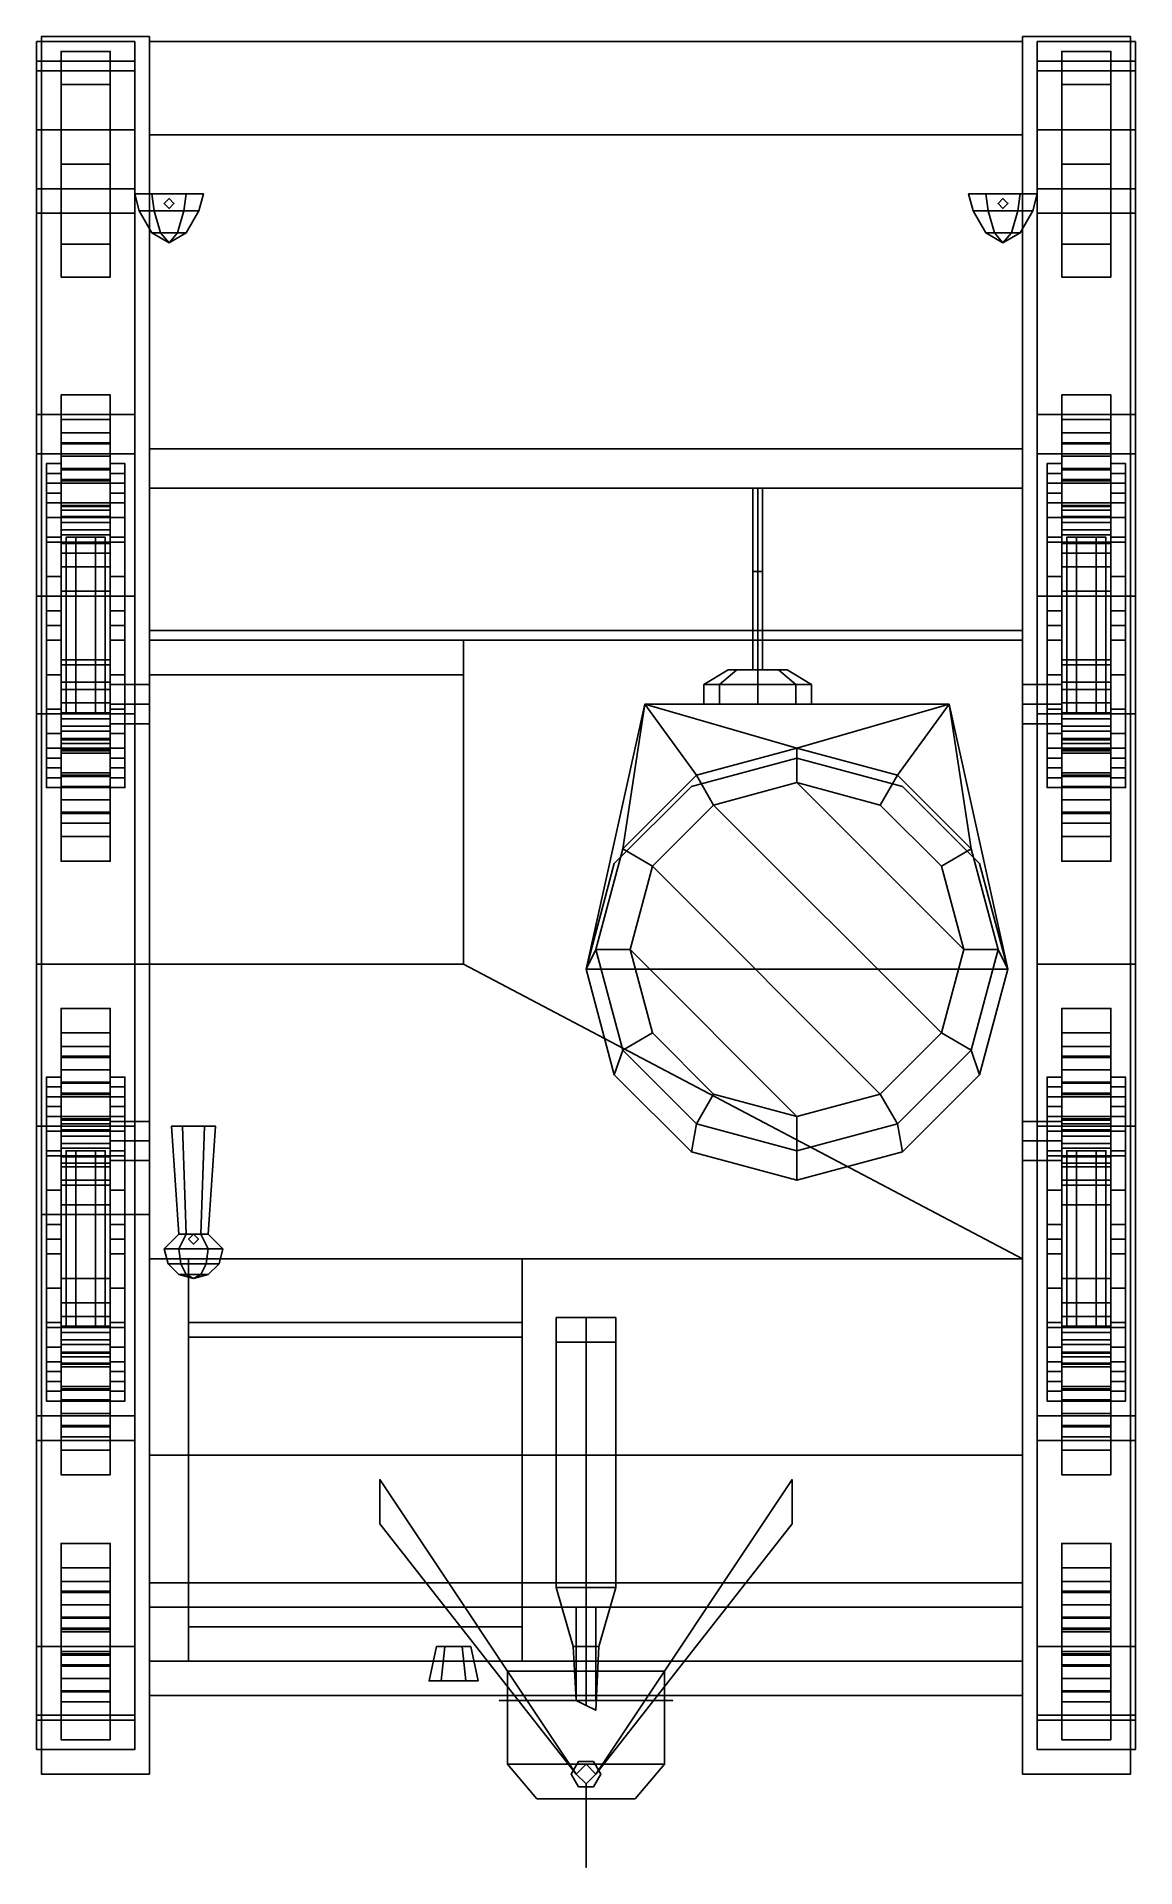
# Model space of a CAD drawing. Header units: millimetres. Extents: x -1.1 to 3, y -1.8 to 8.2.
# Drawn here: x -1.12 to 1.12, y -1.84 to 1.89 of the extents above.
import ezdxf

# ---------------------------------------------------------------- set-up
doc = ezdxf.new("R2010")
doc.units = ezdxf.units.MM
for name, color, linetype in [('bogie', 5, 'Continuous'), ('gun', 1, 'Continuous'), ('tracks', 3, 'Continuous'), ('turret', 2, 'Continuous'), ('wheels', 2, 'Continuous')]:
    doc.layers.add(name, color=color, linetype=linetype)

msp = doc.modelspace()

# ---------------------------------------------------------------- linework, layer by layer
for points in [[(-1.11, 1.89, 1.02), (-1.11, 1.89, 1), (-1.11, -1.65, 0.88), (-1.11, -1.65, 0.9)], [(-0.89, 1.89, 1.02), (-0.89, 1.89, 1), (-1.11, 1.89, 1), (-1.11, 1.89, 1.02)], [(-0.89, -1.65, 0.9), (-0.89, 1.89, 1.02), (-1.11, 1.89, 1.02), (-1.11, -1.65, 0.9)], [(-1.11, -1.65, 0.88), (-1.11, 1.89, 1), (-0.89, 1.89, 1), (-0.89, -1.65, 0.88)], [(-0.89, 0.9819, 0.9692), (-0.89, 1.89, 1), (-0.89, 1.89, 1.02), (-0.89, 0.415, 0.97)], [(-0.89, 1.88, 0.91), (-0.89, 1.69, 0.42), (-0.89, 1.05, 0.32), (-0.89, 0.97, 0.97)], [(0.89, 1.88, 0.91), (0.89, 1.69, 0.42), (-0.89, 1.69, 0.42), (-0.89, 1.88, 0.91)], [(0.89, 0.97, 0.97), (0.89, 1.88, 0.91), (-0.89, 1.88, 0.91), (-0.89, 0.97, 0.97)], [(0.89, -1.65, 0.88), (0.89, 1.89, 1), (1.11, 1.89, 1), (1.11, -1.65, 0.88)], [(0.89, 1.89, 1.02), (0.89, 1.89, 1), (0.89, 0.9819, 0.9692), (0.89, 0.415, 0.97)], [(1.11, -1.65, 0.9), (1.11, 1.89, 1.02), (0.89, 1.89, 1.02), (0.89, -1.65, 0.9)], [(1.11, 1.89, 1.02), (1.11, 1.89, 1), (0.89, 1.89, 1), (0.89, 1.89, 1.02)], [(0.89, 1.05, 0.32), (0.89, 1.69, 0.42), (0.89, 1.88, 0.91), (0.89, 0.97, 0.97)], [(1.11, -1.65, 0.88), (1.11, 1.89, 1), (1.11, 1.89, 1.02), (1.11, -1.65, 0.9)], [(-0.89, 1.05, 0.32), (-0.89, 1.69, 0.42), (0.89, 1.69, 0.42), (0.89, 1.05, 0.32)], [(-0.9106, 1.535, 1.08), (-0.92, 1.57, 1.08), (-0.885, 1.57, 1.0194), (-0.8803, 1.535, 1.0275)], [(-0.8803, 1.535, 1.1325), (-0.885, 1.57, 1.1406), (-0.92, 1.57, 1.08), (-0.9106, 1.535, 1.08)], [(-0.815, 1.57, 1.1406), (-0.78, 1.57, 1.08), (-0.92, 1.57, 1.08), (-0.885, 1.57, 1.1406)], [(-0.78, 1.57, 1.08), (-0.815, 1.57, 1.0194), (-0.885, 1.57, 1.0194), (-0.92, 1.57, 1.08)], [(-0.8803, 1.535, 1.0275), (-0.885, 1.57, 1.0194), (-0.815, 1.57, 1.0194), (-0.8197, 1.535, 1.0275)], [(-0.8197, 1.535, 1.1325), (-0.815, 1.57, 1.1406), (-0.885, 1.57, 1.1406), (-0.8803, 1.535, 1.1325)], [(-0.8197, 1.535, 1.0275), (-0.815, 1.57, 1.0194), (-0.78, 1.57, 1.08), (-0.7894, 1.535, 1.08)], [(-0.7894, 1.535, 1.08), (-0.78, 1.57, 1.08), (-0.815, 1.57, 1.1406), (-0.8197, 1.535, 1.1325)], [(0.885, 1.57, 1.1406), (0.92, 1.57, 1.08), (0.78, 1.57, 1.08), (0.815, 1.57, 1.1406)], [(0.8197, 1.535, 1.1325), (0.815, 1.57, 1.1406), (0.78, 1.57, 1.08), (0.7894, 1.535, 1.08)], [(0.92, 1.57, 1.08), (0.885, 1.57, 1.0194), (0.815, 1.57, 1.0194), (0.78, 1.57, 1.08)], [(0.7894, 1.535, 1.08), (0.78, 1.57, 1.08), (0.815, 1.57, 1.0194), (0.8197, 1.535, 1.0275)], [(0.8803, 1.535, 1.1325), (0.885, 1.57, 1.1406), (0.815, 1.57, 1.1406), (0.8197, 1.535, 1.1325)], [(0.8197, 1.535, 1.0275), (0.815, 1.57, 1.0194), (0.885, 1.57, 1.0194), (0.8803, 1.535, 1.0275)], [(0.9106, 1.535, 1.08), (0.92, 1.57, 1.08), (0.885, 1.57, 1.1406), (0.8803, 1.535, 1.1325)], [(0.8803, 1.535, 1.0275), (0.885, 1.57, 1.0194), (0.92, 1.57, 1.08), (0.9106, 1.535, 1.08)], [(-0.885, 1.49, 1.08), (-0.9106, 1.535, 1.08), (-0.8803, 1.535, 1.0275), (-0.8675, 1.49, 1.0497)], [(-0.8675, 1.49, 1.1103), (-0.8803, 1.535, 1.1325), (-0.9106, 1.535, 1.08), (-0.885, 1.49, 1.08)], [(-0.8675, 1.49, 1.0497), (-0.8803, 1.535, 1.0275), (-0.8197, 1.535, 1.0275), (-0.8325, 1.49, 1.0497)], [(-0.8325, 1.49, 1.1103), (-0.8197, 1.535, 1.1325), (-0.8803, 1.535, 1.1325), (-0.8675, 1.49, 1.1103)], [(-0.85, 1.56, 0.93), (-0.86, 1.55, 0.93), (-0.86, 1.55, 1.03), (-0.85, 1.56, 1.03)], [(-0.86, 1.55, 0.93), (-0.85, 1.54, 0.93), (-0.85, 1.54, 1.03), (-0.86, 1.55, 1.03)], [(-0.84, 1.55, 0.93), (-0.85, 1.56, 0.93), (-0.85, 1.56, 1.03), (-0.84, 1.55, 1.03)], [(-0.85, 1.54, 0.93), (-0.84, 1.55, 0.93), (-0.84, 1.55, 1.03), (-0.85, 1.54, 1.03)], [(-0.8325, 1.49, 1.0497), (-0.8197, 1.535, 1.0275), (-0.7894, 1.535, 1.08), (-0.815, 1.49, 1.08)], [(-0.815, 1.49, 1.08), (-0.7894, 1.535, 1.08), (-0.8197, 1.535, 1.1325), (-0.8325, 1.49, 1.1103)], [(0.815, 1.49, 1.08), (0.7894, 1.535, 1.08), (0.8197, 1.535, 1.0275), (0.8325, 1.49, 1.0497)], [(0.8325, 1.49, 1.1103), (0.8197, 1.535, 1.1325), (0.7894, 1.535, 1.08), (0.815, 1.49, 1.08)], [(0.8325, 1.49, 1.0497), (0.8197, 1.535, 1.0275), (0.8803, 1.535, 1.0275), (0.8675, 1.49, 1.0497)], [(0.8675, 1.49, 1.1103), (0.8803, 1.535, 1.1325), (0.8197, 1.535, 1.1325), (0.8325, 1.49, 1.1103)], [(0.85, 1.56, 0.93), (0.84, 1.55, 0.93), (0.84, 1.55, 1.03), (0.85, 1.56, 1.03)], [(0.84, 1.55, 0.93), (0.85, 1.54, 0.93), (0.85, 1.54, 1.03), (0.84, 1.55, 1.03)], [(0.86, 1.55, 0.93), (0.85, 1.56, 0.93), (0.85, 1.56, 1.03), (0.86, 1.55, 1.03)], [(0.85, 1.54, 0.93), (0.86, 1.55, 0.93), (0.86, 1.55, 1.03), (0.85, 1.54, 1.03)], [(0.8675, 1.49, 1.0497), (0.8803, 1.535, 1.0275), (0.9106, 1.535, 1.08), (0.885, 1.49, 1.08)], [(0.885, 1.49, 1.08), (0.9106, 1.535, 1.08), (0.8803, 1.535, 1.1325), (0.8675, 1.49, 1.1103)], [(-0.85, 1.47, 1.08), (-0.885, 1.49, 1.08), (-0.8675, 1.49, 1.0497), (-0.85, 1.47, 1.08)], [(-0.85, 1.47, 1.08), (-0.8675, 1.49, 1.1103), (-0.885, 1.49, 1.08), (-0.85, 1.47, 1.08)], [(-0.85, 1.47, 1.08), (-0.8675, 1.49, 1.0497), (-0.8325, 1.49, 1.0497), (-0.85, 1.47, 1.08)], [(-0.85, 1.47, 1.08), (-0.8325, 1.49, 1.1103), (-0.8675, 1.49, 1.1103), (-0.85, 1.47, 1.08)], [(-0.85, 1.47, 1.08), (-0.8325, 1.49, 1.0497), (-0.815, 1.49, 1.08), (-0.85, 1.47, 1.08)], [(-0.85, 1.47, 1.08), (-0.815, 1.49, 1.08), (-0.8325, 1.49, 1.1103), (-0.85, 1.47, 1.08)], [(0.85, 1.47, 1.08), (0.815, 1.49, 1.08), (0.8325, 1.49, 1.0497), (0.85, 1.47, 1.08)], [(0.85, 1.47, 1.08), (0.8325, 1.49, 1.1103), (0.815, 1.49, 1.08), (0.85, 1.47, 1.08)], [(0.85, 1.47, 1.08), (0.8325, 1.49, 1.0497), (0.8675, 1.49, 1.0497), (0.85, 1.47, 1.08)], [(0.85, 1.47, 1.08), (0.8675, 1.49, 1.1103), (0.8325, 1.49, 1.1103), (0.85, 1.47, 1.08)], [(0.85, 1.47, 1.08), (0.8675, 1.49, 1.0497), (0.885, 1.49, 1.08), (0.85, 1.47, 1.08)], [(0.85, 1.47, 1.08), (0.885, 1.49, 1.08), (0.8675, 1.49, 1.1103), (0.85, 1.47, 1.08)], [(0.89, 1.05, 0.32), (0.89, -1, 0.32), (-0.89, -1, 0.32), (-0.89, 1.05, 0.32)], [(-0.89, 1.05, 0.32), (-0.89, -1, 0.32), (-0.89, -1.49, 0.97), (-0.89, 0.97, 0.97)], [(0.89, -1.49, 0.97), (0.89, -1, 0.32), (0.89, 1.05, 0.32), (0.89, 0.97, 0.97)], [(-0.89, 0.97, 0.97), (-0.89, 0.68, 0.97), (0.89, 0.68, 0.97), (0.89, 0.97, 0.97)], [(-0.89, 0.68, 0.97), (-0.89, -1.42, 0.97), (-0.89, -0.6, 1.04), (-0.89, 0.66, 1.04)], [(0.89, 0.66, 1.04), (0.89, 0.68, 0.97), (-0.89, 0.68, 0.97), (-0.89, 0.66, 1.04)], [(0.89, -0.6, 1.04), (0.89, -1.42, 0.97), (0.89, 0.68, 0.97), (0.89, 0.66, 1.04)], [(-0.25, 0.59, 1.24), (-0.25, 0.66, 1.04), (-0.89, 0.66, 1.04), (-0.89, 0.59, 1.24)], [(-0.89, 0.66, 1.04), (-0.89, 0, 1.04), (-0.89, 0, 1.24), (-0.89, 0.59, 1.24)], [(-0.25, 0.66, 1.04), (-0.25, 0, 1.04), (0.89, -0.6, 1.04), (0.89, 0.66, 1.04)], [(-0.25, 0, 1.24), (-0.25, 0, 1.04), (-0.25, 0.66, 1.04), (-0.25, 0.59, 1.24)], [(-0.89, 0.59, 1.24), (-0.89, 0, 1.24), (-0.25, 0, 1.24), (-0.25, 0.59, 1.24)], [(-1.11, 0, 1.09), (-1.11, 0, 0.95), (-1.11, -0.51, 0.93), (-1.11, -0.51, 1.08)], [(-0.89, 0, 1.09), (-0.89, 0, 0.95), (-1.11, 0, 0.95), (-1.11, 0, 1.09)], [(-0.89, -0.51, 1.08), (-0.89, 0, 1.09), (-1.11, 0, 1.09), (-1.11, -0.51, 1.08)], [(-0.89, 0, 1.24), (-0.89, 0, 1.04), (-0.25, 0, 1.04), (-0.25, 0, 1.24)], [(-0.89, 0, 1.04), (-0.89, -0.6, 1.04), (0.89, -0.6, 1.04), (-0.25, 0, 1.04)], [(-0.89, -0.51, 1.04), (-0.89, 0, 1.04), (-0.89, 0, 1.09), (-0.89, -0.51, 1.08)], [(-0.845, -0.33, 1.15), (-0.8225, -0.33, 1.111), (-0.815, -0.55, 1.124), (-0.83, -0.55, 1.15)], [(-0.8225, -0.33, 1.189), (-0.845, -0.33, 1.15), (-0.83, -0.55, 1.15), (-0.815, -0.55, 1.176)], [(-0.755, -0.33, 1.15), (-0.845, -0.33, 1.15), (-0.8225, -0.33, 1.189), (-0.7775, -0.33, 1.189)], [(-0.7775, -0.33, 1.111), (-0.8225, -0.33, 1.111), (-0.845, -0.33, 1.15), (-0.755, -0.33, 1.15)], [(-0.8225, -0.33, 1.111), (-0.7775, -0.33, 1.111), (-0.785, -0.55, 1.124), (-0.815, -0.55, 1.124)], [(-0.7775, -0.33, 1.189), (-0.8225, -0.33, 1.189), (-0.815, -0.55, 1.176), (-0.785, -0.55, 1.176)], [(-0.7775, -0.33, 1.111), (-0.755, -0.33, 1.15), (-0.77, -0.55, 1.15), (-0.785, -0.55, 1.124)], [(-0.755, -0.33, 1.15), (-0.7775, -0.33, 1.189), (-0.785, -0.55, 1.176), (-0.77, -0.55, 1.15)], [(-1.11, -0.51, 1.08), (-1.11, -0.51, 0.93), (-0.89, -0.51, 0.93), (-0.89, -0.51, 1.08)], [(-0.86, -0.58, 1.15), (-0.83, -0.58, 1.202), (-0.815, -0.55, 1.176), (-0.83, -0.55, 1.15)], [(-0.83, -0.58, 1.098), (-0.86, -0.58, 1.15), (-0.83, -0.55, 1.15), (-0.815, -0.55, 1.124)], [(-0.83, -0.58, 1.202), (-0.77, -0.58, 1.202), (-0.785, -0.55, 1.176), (-0.815, -0.55, 1.176)], [(-0.77, -0.58, 1.098), (-0.83, -0.58, 1.098), (-0.815, -0.55, 1.124), (-0.785, -0.55, 1.124)], [(-0.8, -0.55, 1.04), (-0.81, -0.56, 1.04), (-0.81, -0.56, 1.12), (-0.8, -0.55, 1.13)], [(-0.79, -0.56, 1.04), (-0.8, -0.55, 1.04), (-0.8, -0.55, 1.13), (-0.79, -0.56, 1.12)], [(-0.77, -0.58, 1.202), (-0.74, -0.58, 1.15), (-0.77, -0.55, 1.15), (-0.785, -0.55, 1.176)], [(-0.74, -0.58, 1.15), (-0.77, -0.58, 1.098), (-0.785, -0.55, 1.124), (-0.77, -0.55, 1.15)], [(-0.826, -0.61, 1.195), (-0.83, -0.58, 1.202), (-0.86, -0.58, 1.15), (-0.852, -0.61, 1.15)], [(-0.852, -0.61, 1.15), (-0.86, -0.58, 1.15), (-0.83, -0.58, 1.098), (-0.826, -0.61, 1.105)], [(-0.774, -0.61, 1.195), (-0.77, -0.58, 1.202), (-0.83, -0.58, 1.202), (-0.826, -0.61, 1.195)], [(-0.826, -0.61, 1.105), (-0.83, -0.58, 1.098), (-0.77, -0.58, 1.098), (-0.774, -0.61, 1.105)], [(-0.81, -0.56, 1.04), (-0.8, -0.57, 1.04), (-0.8, -0.57, 1.11), (-0.81, -0.56, 1.12)], [(-0.8, -0.57, 1.04), (-0.79, -0.56, 1.04), (-0.79, -0.56, 1.12), (-0.8, -0.57, 1.11)], [(-0.748, -0.61, 1.15), (-0.74, -0.58, 1.15), (-0.77, -0.58, 1.202), (-0.774, -0.61, 1.195)], [(-0.774, -0.61, 1.105), (-0.77, -0.58, 1.098), (-0.74, -0.58, 1.15), (-0.748, -0.61, 1.15)], [(-0.89, -0.6, 1.04), (-0.89, -1.42, 0.97), (-0.81, -1.42, 0.97), (-0.81, -0.6, 1.04)], [(-0.815, -0.632, 1.176), (-0.826, -0.61, 1.195), (-0.852, -0.61, 1.15), (-0.83, -0.632, 1.15)], [(-0.83, -0.632, 1.15), (-0.852, -0.61, 1.15), (-0.826, -0.61, 1.105), (-0.815, -0.632, 1.124)], [(-0.8, -0.64, 1.15), (-0.815, -0.632, 1.176), (-0.83, -0.632, 1.15), (-0.8, -0.64, 1.15)], [(-0.8, -0.64, 1.15), (-0.83, -0.632, 1.15), (-0.815, -0.632, 1.124), (-0.8, -0.64, 1.15)], [(-0.785, -0.632, 1.176), (-0.774, -0.61, 1.195), (-0.826, -0.61, 1.195), (-0.815, -0.632, 1.176)], [(-0.815, -0.632, 1.124), (-0.826, -0.61, 1.105), (-0.774, -0.61, 1.105), (-0.785, -0.632, 1.124)], [(-0.8, -0.64, 1.15), (-0.785, -0.632, 1.176), (-0.815, -0.632, 1.176), (-0.8, -0.64, 1.15)], [(-0.8, -0.64, 1.15), (-0.815, -0.632, 1.124), (-0.785, -0.632, 1.124), (-0.8, -0.64, 1.15)], [(-0.81, -0.6, 1.04), (-0.81, -1.42, 0.97), (-0.81, -1.35, 1.2), (-0.81, -0.76, 1.2)], [(-0.13, -0.76, 1.2), (-0.13, -0.6, 1.04), (-0.81, -0.6, 1.04), (-0.81, -0.76, 1.2)], [(-0.81, -0.6, 1.05), (-0.81, -0.6, 1.04), (-0.81, -0.76, 1.2), (-0.81, -0.73, 1.19)], [(-0.81, -0.76, 1.2), (-0.81, -0.6, 1.04), (-0.13, -0.6, 1.04), (-0.13, -0.76, 1.2)], [(-0.13, -0.73, 1.19), (-0.13, -0.6, 1.05), (-0.81, -0.6, 1.05), (-0.81, -0.73, 1.19)], [(-0.13, -0.6, 1.05), (-0.13, -0.6, 1.04), (-0.81, -0.6, 1.04), (-0.81, -0.6, 1.05)], [(-0.8, -0.64, 1.15), (-0.77, -0.632, 1.15), (-0.785, -0.632, 1.176), (-0.8, -0.64, 1.15)], [(-0.8, -0.64, 1.15), (-0.785, -0.632, 1.124), (-0.77, -0.632, 1.15), (-0.8, -0.64, 1.15)], [(-0.77, -0.632, 1.15), (-0.748, -0.61, 1.15), (-0.774, -0.61, 1.195), (-0.785, -0.632, 1.176)], [(-0.785, -0.632, 1.124), (-0.774, -0.61, 1.105), (-0.748, -0.61, 1.15), (-0.77, -0.632, 1.15)], [(-0.13, -1.35, 1.2), (-0.13, -1.42, 0.97), (-0.13, -0.6, 1.04), (-0.13, -0.76, 1.2)], [(-0.13, -0.76, 1.2), (-0.13, -0.6, 1.04), (-0.13, -0.6, 1.05), (-0.13, -0.73, 1.19)], [(-0.13, -0.6, 1.04), (-0.13, -1.42, 0.97), (0.89, -1.42, 0.97), (0.89, -0.6, 1.04)], [(-0.81, -0.73, 1.19), (-0.81, -0.76, 1.2), (-0.13, -0.76, 1.2), (-0.13, -0.73, 1.19)], [(0, -1.27, 1.05), (-0.0606, -1.27, 1.085), (-0.0606, -0.72, 1.085), (0, -0.72, 1.05)], [(-0.0606, -1.27, 1.085), (-0.0606, -1.27, 1.155), (-0.0606, -0.72, 1.155), (-0.0606, -0.72, 1.085)], [(-0.0606, -1.27, 1.155), (0, -1.27, 1.19), (0, -0.72, 1.19), (-0.0606, -0.72, 1.155)], [(0, -0.72, 1.19), (0.0606, -0.72, 1.155), (0.0606, -0.72, 1.085), (-0.0606, -0.72, 1.155)], [(-0.0606, -0.72, 1.155), (0.0606, -0.72, 1.085), (0, -0.72, 1.05), (-0.0606, -0.72, 1.085)], [(0, -1.27, 1.19), (0.0606, -1.27, 1.155), (0.0606, -0.72, 1.155), (0, -0.72, 1.19)], [(0.0606, -1.27, 1.085), (0, -1.27, 1.05), (0, -0.72, 1.05), (0.0606, -0.72, 1.085)], [(0.0606, -1.27, 1.155), (0.0606, -1.27, 1.085), (0.0606, -0.72, 1.085), (0.0606, -0.72, 1.155)], [(-0.81, -0.76, 1.2), (-0.81, -1.35, 1.2), (-0.13, -1.35, 1.2), (-0.13, -0.76, 1.2)], [(0.06, -0.77, 1.09), (-0.06, -0.77, 1.09), (-0.06, -0.77, 0.97), (0.06, -0.77, 0.97)], [(0.06, -0.77, 0.97), (-0.06, -0.77, 0.97), (-0.06, -0.77, 1.09), (0.06, -0.77, 1.09)], [(-0.89, -1, 0.32), (-0.89, -1.26, 0.46), (-0.89, -1.31, 0.53), (-0.89, -1.49, 0.97)], [(0.89, -1, 0.32), (0.89, -1.26, 0.46), (-0.89, -1.26, 0.46), (-0.89, -1, 0.32)], [(0.89, -1.31, 0.53), (0.89, -1.26, 0.46), (0.89, -1, 0.32), (0.89, -1.49, 0.97)], [(-0.02, -1.65, 0.41), (-0.42, -1.05, 0.35), (-0.42, -1.14, 0.42), (-0.02, -1.65, 0.47)], [(-0.02, -1.65, 0.47), (-0.42, -1.14, 0.42), (-0.42, -1.05, 0.35), (-0.02, -1.65, 0.41)], [(0.02, -1.65, 0.47), (0.42, -1.14, 0.42), (0.42, -1.05, 0.35), (0.02, -1.65, 0.41)], [(0.02, -1.65, 0.41), (0.42, -1.05, 0.35), (0.42, -1.14, 0.42), (0.02, -1.65, 0.47)], [(-0.89, -1.31, 0.53), (-0.89, -1.26, 0.46), (0.89, -1.26, 0.46), (0.89, -1.31, 0.53)], [(0, -1.27, 1.19), (-0.0606, -1.27, 1.155), (-0.026, -1.39, 1.135), (0, -1.39, 1.15)], [(-0.0606, -1.27, 1.155), (-0.0606, -1.27, 1.085), (-0.026, -1.39, 1.105), (-0.026, -1.39, 1.135)], [(-0.0606, -1.27, 1.085), (0, -1.27, 1.05), (0, -1.39, 1.09), (-0.026, -1.39, 1.105)], [(0.06, -1.27, 0.97), (-0.06, -1.27, 0.97), (-0.06, -1.27, 1.09), (0.06, -1.27, 1.09)], [(0.06, -1.27, 1.09), (-0.06, -1.27, 1.09), (-0.06, -1.27, 0.97), (0.06, -1.27, 0.97)], [(0, -1.27, 1.05), (0.0606, -1.27, 1.085), (0.026, -1.39, 1.105), (0, -1.39, 1.09)], [(0.0606, -1.27, 1.155), (0, -1.27, 1.19), (0, -1.39, 1.15), (0.026, -1.39, 1.135)], [(0.0606, -1.27, 1.085), (0.0606, -1.27, 1.155), (0.026, -1.39, 1.135), (0.026, -1.39, 1.105)], [(-0.89, -1.49, 0.97), (-0.89, -1.31, 0.53), (0.89, -1.31, 0.53), (0.89, -1.49, 0.97)], [(-0.02, -1.5, 0.57), (0, -1.5, 0.59), (0, -1.31, 0.59), (-0.02, -1.31, 0.57)], [(0, -1.5, 0.55), (-0.02, -1.5, 0.57), (-0.02, -1.31, 0.57), (0, -1.31, 0.55)], [(0, -1.5, 0.59), (0.02, -1.5, 0.57), (0.02, -1.31, 0.57), (0, -1.31, 0.59)], [(0.02, -1.5, 0.57), (0, -1.5, 0.55), (0, -1.31, 0.55), (0.02, -1.31, 0.57)], [(-0.81, -1.35, 1.2), (-0.81, -1.42, 0.97), (-0.13, -1.42, 0.97), (-0.13, -1.35, 1.2)], [(-0.32, -1.46, 1.13), (-0.295, -1.46, 1.1733), (-0.2875, -1.39, 1.1603), (-0.305, -1.39, 1.13)], [(-0.295, -1.46, 1.0867), (-0.32, -1.46, 1.13), (-0.305, -1.39, 1.13), (-0.2875, -1.39, 1.0997)], [(-0.2875, -1.39, 1.1603), (-0.2525, -1.39, 1.1603), (-0.235, -1.39, 1.13), (-0.305, -1.39, 1.13)], [(-0.305, -1.39, 1.13), (-0.235, -1.39, 1.13), (-0.2525, -1.39, 1.0997), (-0.2875, -1.39, 1.0997)], [(-0.295, -1.46, 1.1733), (-0.245, -1.46, 1.1733), (-0.2525, -1.39, 1.1603), (-0.2875, -1.39, 1.1603)], [(-0.245, -1.46, 1.0867), (-0.295, -1.46, 1.0867), (-0.2875, -1.39, 1.0997), (-0.2525, -1.39, 1.0997)], [(-0.245, -1.46, 1.1733), (-0.22, -1.46, 1.13), (-0.235, -1.39, 1.13), (-0.2525, -1.39, 1.1603)], [(-0.22, -1.46, 1.13), (-0.245, -1.46, 1.0867), (-0.2525, -1.39, 1.0997), (-0.235, -1.39, 1.13)], [(0, -1.51, 1.09), (-0.02, -1.5, 1.105), (-0.026, -1.39, 1.105), (0, -1.39, 1.09)], [(-0.02, -1.5, 1.105), (-0.02, -1.5, 1.135), (-0.026, -1.39, 1.135), (-0.026, -1.39, 1.105)], [(-0.02, -1.5, 1.135), (0, -1.51, 1.15), (0, -1.39, 1.15), (-0.026, -1.39, 1.135)], [(0, -1.51, 1.15), (0.02, -1.52, 1.135), (0.026, -1.39, 1.135), (0, -1.39, 1.15)], [(0.02, -1.52, 1.105), (0, -1.51, 1.09), (0, -1.39, 1.09), (0.026, -1.39, 1.105)], [(0.02, -1.52, 1.135), (0.02, -1.52, 1.105), (0.026, -1.39, 1.105), (0.026, -1.39, 1.135)], [(-0.89, -1.42, 0.97), (-0.89, -1.49, 0.97), (0.89, -1.49, 0.97), (0.89, -1.42, 0.97)], [(-0.16, -1.49, 0.97), (-0.16, -1.44, 0.85), (-0.16, -1.63, 0.85), (-0.16, -1.63, 0.97)], [(-0.16, -1.63, 0.85), (-0.16, -1.44, 0.85), (0.16, -1.44, 0.85), (0.16, -1.63, 0.85)], [(0.16, -1.63, 0.85), (0.16, -1.44, 0.85), (0.16, -1.49, 0.97), (0.16, -1.63, 0.97)], [(-0.89, -1.65, 0.88), (-0.89, -1.4559, 0.8866), (-0.89, -1.4639, 0.9063), (-0.89, -1.65, 0.9)], [(-0.32, -1.46, 1.13), (-0.22, -1.46, 1.13), (-0.245, -1.46, 1.1733), (-0.295, -1.46, 1.1733)], [(-0.295, -1.46, 1.0867), (-0.245, -1.46, 1.0867), (-0.22, -1.46, 1.13), (-0.32, -1.46, 1.13)], [(0.16, -1.63, 0.97), (0.16, -1.49, 0.97), (-0.16, -1.49, 0.97), (-0.16, -1.63, 0.97)], [(0.89, -1.4639, 0.9063), (0.89, -1.4559, 0.8866), (0.89, -1.65, 0.88), (0.89, -1.65, 0.9)], [(-0.177, -1.5, 0.4967), (-0.152, -1.5, 0.4533), (-0.0271, -1.5, 0.537), (-0.0421, -1.5, 0.563)], [(-0.0421, -1.5, 0.563), (-0.0271, -1.5, 0.537), (-0.152, -1.5, 0.4533), (-0.177, -1.5, 0.4967)], [(-0.1711, -1.5, 0.5463), (-0.177, -1.5, 0.4967), (-0.0421, -1.5, 0.563), (-0.1191, -1.5, 0.5763)], [(-0.1191, -1.5, 0.5763), (-0.0421, -1.5, 0.563), (-0.177, -1.5, 0.4967), (-0.1711, -1.5, 0.5463)], [(-0.1061, -1.5, 0.4337), (-0.152, -1.5, 0.4533), (-0.0271, -1.5, 0.537), (-0.0541, -1.5, 0.4637)], [(-0.0541, -1.5, 0.4637), (-0.0271, -1.5, 0.537), (-0.152, -1.5, 0.4533), (-0.1061, -1.5, 0.4337)], [(-0.065, -1.5, 0.73), (-0.025, -1.5, 0.76), (-0.015, -1.5, 0.61), (-0.065, -1.5, 0.67)], [(-0.065, -1.5, 0.67), (-0.015, -1.5, 0.61), (-0.025, -1.5, 0.76), (-0.065, -1.5, 0.73)], [(-0.0075, -1.5, 0.583), (0.0075, -1.5, 0.557), (-0.0271, -1.5, 0.537), (-0.0421, -1.5, 0.563)], [(-0.0421, -1.5, 0.563), (-0.0271, -1.5, 0.537), (0.0075, -1.5, 0.557), (-0.0075, -1.5, 0.583)], [(0.015, -1.5, 0.61), (-0.015, -1.5, 0.61), (-0.025, -1.5, 0.76), (0.025, -1.5, 0.76)], [(0.025, -1.5, 0.76), (-0.025, -1.5, 0.76), (-0.015, -1.5, 0.61), (0.015, -1.5, 0.61)], [(0.015, -1.5, 0.61), (-0.015, -1.5, 0.61), (-0.015, -1.5, 0.57), (0.015, -1.5, 0.57)], [(0.015, -1.5, 0.57), (-0.015, -1.5, 0.57), (-0.015, -1.5, 0.61), (0.015, -1.5, 0.61)], [(-0.0075, -1.5, 0.557), (0.0075, -1.5, 0.583), (0.0421, -1.5, 0.563), (0.0271, -1.5, 0.537)], [(0.0271, -1.5, 0.537), (0.0421, -1.5, 0.563), (0.0075, -1.5, 0.583), (-0.0075, -1.5, 0.557)], [(0.065, -1.5, 0.67), (0.015, -1.5, 0.61), (0.025, -1.5, 0.76), (0.065, -1.5, 0.73)], [(0.065, -1.5, 0.73), (0.025, -1.5, 0.76), (0.015, -1.5, 0.61), (0.065, -1.5, 0.67)], [(0.152, -1.5, 0.4533), (0.177, -1.5, 0.4967), (0.0421, -1.5, 0.563), (0.0271, -1.5, 0.537)], [(0.0271, -1.5, 0.537), (0.0421, -1.5, 0.563), (0.177, -1.5, 0.4967), (0.152, -1.5, 0.4533)], [(0.1061, -1.5, 0.4337), (0.152, -1.5, 0.4533), (0.0271, -1.5, 0.537), (0.0541, -1.5, 0.4637)], [(0.0541, -1.5, 0.4637), (0.0271, -1.5, 0.537), (0.152, -1.5, 0.4533), (0.1061, -1.5, 0.4337)], [(0.1711, -1.5, 0.5463), (0.177, -1.5, 0.4967), (0.0421, -1.5, 0.563), (0.1191, -1.5, 0.5763)], [(0.1191, -1.5, 0.5763), (0.0421, -1.5, 0.563), (0.177, -1.5, 0.4967), (0.1711, -1.5, 0.5463)], [(-0.16, -1.63, 0.97), (-0.16, -1.63, 0.85), (-0.1, -1.7, 0.85), (-0.1, -1.7, 0.97)], [(0.1, -1.7, 0.97), (0.16, -1.63, 0.97), (-0.16, -1.63, 0.97), (-0.1, -1.7, 0.97)], [(-0.1, -1.7, 0.85), (-0.16, -1.63, 0.85), (0.16, -1.63, 0.85), (0.1, -1.7, 0.85)], [(-0.015, -1.624, 0.8), (-0.03, -1.65, 0.8), (-0.03, -1.65, 0.85), (-0.015, -1.624, 0.85)], [(0, -1.63, 0.41), (-0.02, -1.65, 0.41), (-0.02, -1.65, 0.8), (0, -1.63, 0.8)], [(0.015, -1.624, 0.8), (-0.015, -1.624, 0.8), (-0.015, -1.624, 0.85), (0.015, -1.624, 0.85)], [(0.02, -1.65, 0.41), (0, -1.63, 0.41), (0, -1.63, 0.8), (0.02, -1.65, 0.8)], [(0.03, -1.65, 0.8), (0.015, -1.624, 0.8), (0.015, -1.624, 0.85), (0.03, -1.65, 0.85)], [(0.1, -1.7, 0.85), (0.16, -1.63, 0.85), (0.16, -1.63, 0.97), (0.1, -1.7, 0.97)], [(-1.11, -1.65, 0.9), (-1.11, -1.65, 0.88), (-0.89, -1.65, 0.88), (-0.89, -1.65, 0.9)], [(-0.03, -1.65, 0.8), (-0.015, -1.676, 0.8), (-0.015, -1.676, 0.85), (-0.03, -1.65, 0.85)], [(-0.02, -1.65, 0.41), (0, -1.67, 0.41), (0, -1.67, 0.8), (-0.02, -1.65, 0.8)], [(-0.015, -1.676, 0.8), (0.015, -1.676, 0.8), (0.015, -1.676, 0.85), (-0.015, -1.676, 0.85)], [(0, -1.67, 0.41), (0.02, -1.65, 0.41), (0.02, -1.65, 0.8), (0, -1.67, 0.8)], [(0, -1.72, 0.53), (0, -1.67, 0.53), (0, -1.67, 0.77), (0, -1.71, 0.8)], [(0, -1.71, 0.8), (0, -1.67, 0.77), (0, -1.67, 0.53), (0, -1.72, 0.53)], [(0.015, -1.676, 0.8), (0.03, -1.65, 0.8), (0.03, -1.65, 0.85), (0.015, -1.676, 0.85)], [(0.89, -1.65, 0.9), (0.89, -1.65, 0.88), (1.11, -1.65, 0.88), (1.11, -1.65, 0.9)], [(-0.1, -1.7, 0.97), (-0.1, -1.7, 0.85), (0.1, -1.7, 0.85), (0.1, -1.7, 0.97)], [(0, -1.84, 0.61), (0, -1.72, 0.53), (0, -1.71, 0.8), (0, -1.82, 0.8)], [(0, -1.82, 0.8), (0, -1.71, 0.8), (0, -1.72, 0.53), (0, -1.84, 0.61)], [(0, -1.84, 0.77), (0, -1.82, 0.8), (0, -1.84, 0.61)], [(0, -1.84, 0.61), (0, -1.84, 0.61), (0, -1.82, 0.8), (0, -1.84, 0.77)]]:
    msp.add_3dface(points)
at = {"layer": 'bogie'}
for points in [[(-1.1, 1.02, 0.2), (-1.1, 0.98, 0.17), (-1.1, 1, 0.29), (-1.1, 1.02, 0.23)], [(-1.1, 1.02, 0.23), (-1.1, 1, 0.29), (-1.07, 1, 0.29), (-1.07, 1.02, 0.23)], [(-1.07, 1.02, 0.2), (-1.07, 0.98, 0.17), (-1.1, 0.98, 0.17), (-1.1, 1.02, 0.2)], [(-1.07, 1.02, 0.23), (-1.07, 1.02, 0.2), (-1.1, 1.02, 0.2), (-1.1, 1.02, 0.23)], [(-1.07, 1, 0.29), (-1.07, 0.98, 0.17), (-1.07, 1.02, 0.2), (-1.07, 1.02, 0.23)], [(-0.97, 1.02, 0.2), (-0.97, 0.98, 0.17), (-0.97, 1, 0.29), (-0.97, 1.02, 0.23)], [(-0.97, 1.02, 0.23), (-0.97, 1, 0.29), (-0.94, 1, 0.29), (-0.94, 1.02, 0.23)], [(-0.94, 1.02, 0.2), (-0.94, 0.98, 0.17), (-0.97, 0.98, 0.17), (-0.97, 1.02, 0.2)], [(-0.94, 1.02, 0.23), (-0.94, 1.02, 0.2), (-0.97, 1.02, 0.2), (-0.97, 1.02, 0.23)], [(-0.94, 1, 0.29), (-0.94, 0.98, 0.17), (-0.94, 1.02, 0.2), (-0.94, 1.02, 0.23)], [(0.94, 1.02, 0.23), (0.94, 1, 0.29), (0.97, 1, 0.29), (0.97, 1.02, 0.23)], [(0.94, 1.02, 0.2), (0.94, 0.98, 0.17), (0.94, 1, 0.29), (0.94, 1.02, 0.23)], [(0.97, 1.02, 0.23), (0.97, 1.02, 0.2), (0.94, 1.02, 0.2), (0.94, 1.02, 0.23)], [(0.97, 1.02, 0.2), (0.97, 0.98, 0.17), (0.94, 0.98, 0.17), (0.94, 1.02, 0.2)], [(0.97, 1, 0.29), (0.97, 0.98, 0.17), (0.97, 1.02, 0.2), (0.97, 1.02, 0.23)], [(1.07, 1.02, 0.23), (1.07, 1, 0.29), (1.1, 1, 0.29), (1.1, 1.02, 0.23)], [(1.07, 1.02, 0.2), (1.07, 0.98, 0.17), (1.07, 1, 0.29), (1.07, 1.02, 0.23)], [(1.1, 1.02, 0.23), (1.1, 1.02, 0.2), (1.07, 1.02, 0.2), (1.07, 1.02, 0.23)], [(1.1, 1.02, 0.2), (1.1, 0.98, 0.17), (1.07, 0.98, 0.17), (1.07, 1.02, 0.2)], [(1.1, 1, 0.29), (1.1, 0.98, 0.17), (1.1, 1.02, 0.2), (1.1, 1.02, 0.23)], [(-1.1, 0.98, 0.17), (-1.1, 0.69, 0.2), (-1.1, 0.69, 0.29), (-1.1, 1, 0.29)], [(-1.1, 1, 0.29), (-1.1, 0.72, 0.29), (-1.1, 0.79, 0.33), (-1.1, 0.96, 0.43)], [(-1.07, 0.96, 0.43), (-1.07, 1, 0.29), (-1.1, 1, 0.29), (-1.1, 0.96, 0.43)], [(-1.07, 0.98, 0.17), (-1.07, 0.69, 0.2), (-1.1, 0.69, 0.2), (-1.1, 0.98, 0.17)], [(-1.07, 0.69, 0.29), (-1.07, 0.69, 0.2), (-1.07, 0.98, 0.17), (-1.07, 1, 0.29)], [(-1.07, 0.79, 0.33), (-1.07, 0.72, 0.29), (-1.07, 1, 0.29), (-1.07, 0.96, 0.43)], [(-0.97, 0.98, 0.17), (-0.97, 0.69, 0.2), (-0.97, 0.69, 0.29), (-0.97, 1, 0.29)], [(-0.97, 1, 0.29), (-0.97, 0.72, 0.29), (-0.97, 0.79, 0.33), (-0.97, 0.96, 0.43)], [(-0.94, 0.96, 0.43), (-0.94, 1, 0.29), (-0.97, 1, 0.29), (-0.97, 0.96, 0.43)], [(-0.94, 0.98, 0.17), (-0.94, 0.69, 0.2), (-0.97, 0.69, 0.2), (-0.97, 0.98, 0.17)], [(-0.94, 0.69, 0.29), (-0.94, 0.69, 0.2), (-0.94, 0.98, 0.17), (-0.94, 1, 0.29)], [(-0.94, 0.79, 0.33), (-0.94, 0.72, 0.29), (-0.94, 1, 0.29), (-0.94, 0.96, 0.43)], [(0.94, 0.98, 0.17), (0.94, 0.69, 0.2), (0.94, 0.69, 0.29), (0.94, 1, 0.29)], [(0.97, 0.96, 0.43), (0.97, 1, 0.29), (0.94, 1, 0.29), (0.94, 0.96, 0.43)], [(0.94, 1, 0.29), (0.94, 0.72, 0.29), (0.94, 0.79, 0.33), (0.94, 0.96, 0.43)], [(0.97, 0.98, 0.17), (0.97, 0.69, 0.2), (0.94, 0.69, 0.2), (0.94, 0.98, 0.17)], [(0.97, 0.69, 0.29), (0.97, 0.69, 0.2), (0.97, 0.98, 0.17), (0.97, 1, 0.29)], [(0.97, 0.79, 0.33), (0.97, 0.72, 0.29), (0.97, 1, 0.29), (0.97, 0.96, 0.43)], [(1.07, 0.98, 0.17), (1.07, 0.69, 0.2), (1.07, 0.69, 0.29), (1.07, 1, 0.29)], [(1.1, 0.96, 0.43), (1.1, 1, 0.29), (1.07, 1, 0.29), (1.07, 0.96, 0.43)], [(1.07, 1, 0.29), (1.07, 0.72, 0.29), (1.07, 0.79, 0.33), (1.07, 0.96, 0.43)], [(1.1, 0.98, 0.17), (1.1, 0.69, 0.2), (1.07, 0.69, 0.2), (1.07, 0.98, 0.17)], [(1.1, 0.69, 0.29), (1.1, 0.69, 0.2), (1.1, 0.98, 0.17), (1.1, 1, 0.29)], [(1.1, 0.79, 0.33), (1.1, 0.72, 0.29), (1.1, 1, 0.29), (1.1, 0.96, 0.43)], [(-1.1, 0.96, 0.43), (-1.1, 0.79, 0.33), (-1.1, 0.86, 0.41), (-1.1, 0.94, 0.49)], [(-1.07, 0.94, 0.49), (-1.07, 0.96, 0.43), (-1.1, 0.96, 0.43), (-1.1, 0.94, 0.49)], [(-1.1, 0.94, 0.49), (-1.1, 0.86, 0.41), (-1.1, 0.87, 0.49), (-1.1, 0.91, 0.51)], [(-1.07, 0.91, 0.51), (-1.07, 0.94, 0.49), (-1.1, 0.94, 0.49), (-1.1, 0.91, 0.51)], [(-1.07, 0.86, 0.41), (-1.07, 0.79, 0.33), (-1.07, 0.96, 0.43), (-1.07, 0.94, 0.49)], [(-1.07, 0.87, 0.49), (-1.07, 0.86, 0.41), (-1.07, 0.94, 0.49), (-1.07, 0.91, 0.51)], [(-0.97, 0.96, 0.43), (-0.97, 0.79, 0.33), (-0.97, 0.86, 0.41), (-0.97, 0.94, 0.49)], [(-0.94, 0.94, 0.49), (-0.94, 0.96, 0.43), (-0.97, 0.96, 0.43), (-0.97, 0.94, 0.49)], [(-0.97, 0.94, 0.49), (-0.97, 0.86, 0.41), (-0.97, 0.87, 0.49), (-0.97, 0.91, 0.51)], [(-0.94, 0.91, 0.51), (-0.94, 0.94, 0.49), (-0.97, 0.94, 0.49), (-0.97, 0.91, 0.51)], [(-0.94, 0.86, 0.41), (-0.94, 0.79, 0.33), (-0.94, 0.96, 0.43), (-0.94, 0.94, 0.49)], [(-0.94, 0.87, 0.49), (-0.94, 0.86, 0.41), (-0.94, 0.94, 0.49), (-0.94, 0.91, 0.51)], [(0.97, 0.94, 0.49), (0.97, 0.96, 0.43), (0.94, 0.96, 0.43), (0.94, 0.94, 0.49)], [(0.94, 0.96, 0.43), (0.94, 0.79, 0.33), (0.94, 0.86, 0.41), (0.94, 0.94, 0.49)], [(0.94, 0.94, 0.49), (0.94, 0.86, 0.41), (0.94, 0.87, 0.49), (0.94, 0.91, 0.51)], [(0.97, 0.91, 0.51), (0.97, 0.94, 0.49), (0.94, 0.94, 0.49), (0.94, 0.91, 0.51)], [(0.97, 0.86, 0.41), (0.97, 0.79, 0.33), (0.97, 0.96, 0.43), (0.97, 0.94, 0.49)], [(0.97, 0.87, 0.49), (0.97, 0.86, 0.41), (0.97, 0.94, 0.49), (0.97, 0.91, 0.51)], [(1.1, 0.94, 0.49), (1.1, 0.96, 0.43), (1.07, 0.96, 0.43), (1.07, 0.94, 0.49)], [(1.07, 0.96, 0.43), (1.07, 0.79, 0.33), (1.07, 0.86, 0.41), (1.07, 0.94, 0.49)], [(1.07, 0.94, 0.49), (1.07, 0.86, 0.41), (1.07, 0.87, 0.49), (1.07, 0.91, 0.51)], [(1.1, 0.91, 0.51), (1.1, 0.94, 0.49), (1.07, 0.94, 0.49), (1.07, 0.91, 0.51)], [(1.1, 0.86, 0.41), (1.1, 0.79, 0.33), (1.1, 0.96, 0.43), (1.1, 0.94, 0.49)], [(1.1, 0.87, 0.49), (1.1, 0.86, 0.41), (1.1, 0.94, 0.49), (1.1, 0.91, 0.51)], [(-1.1, 0.91, 0.51), (-1.1, 0.87, 0.49), (-1.07, 0.87, 0.49), (-1.07, 0.91, 0.51)], [(-1.07, 0.9, 0.45), (-1.07, 0.925, 0.475), (-0.97, 0.925, 0.475), (-0.97, 0.9, 0.45)], [(-1.07, 0.925, 0.475), (-1.07, 0.9, 0.5), (-0.97, 0.9, 0.5), (-0.97, 0.925, 0.475)], [(-1.07, 0.875, 0.475), (-1.07, 0.9, 0.45), (-0.97, 0.9, 0.45), (-0.97, 0.875, 0.475)], [(-1.07, 0.9, 0.5), (-1.07, 0.875, 0.475), (-0.97, 0.875, 0.475), (-0.97, 0.9, 0.5)], [(-0.97, 0.91, 0.51), (-0.97, 0.87, 0.49), (-0.94, 0.87, 0.49), (-0.94, 0.91, 0.51)], [(0.94, 0.91, 0.51), (0.94, 0.87, 0.49), (0.97, 0.87, 0.49), (0.97, 0.91, 0.51)], [(0.97, 0.925, 0.475), (0.97, 0.9, 0.5), (1.07, 0.9, 0.5), (1.07, 0.925, 0.475)], [(0.97, 0.9, 0.45), (0.97, 0.925, 0.475), (1.07, 0.925, 0.475), (1.07, 0.9, 0.45)], [(0.97, 0.9, 0.5), (0.97, 0.875, 0.475), (1.07, 0.875, 0.475), (1.07, 0.9, 0.5)], [(0.97, 0.875, 0.475), (0.97, 0.9, 0.45), (1.07, 0.9, 0.45), (1.07, 0.875, 0.475)], [(1.07, 0.91, 0.51), (1.07, 0.87, 0.49), (1.1, 0.87, 0.49), (1.1, 0.91, 0.51)], [(-1.1, 0.87, 0.49), (-1.1, 0.86, 0.41), (-1.07, 0.86, 0.41), (-1.07, 0.87, 0.49)], [(-1.1, 0.86, 0.41), (-1.1, 0.79, 0.33), (-1.07, 0.79, 0.33), (-1.07, 0.86, 0.41)], [(-1.06, 0.87, 0.47), (-0.98, 0.87, 0.47), (-1, 0.87, 0.4354), (-1.04, 0.87, 0.4354)], [(-1.04, 0.51, 0.4354), (-1.06, 0.51, 0.47), (-1.06, 0.87, 0.47), (-1.04, 0.87, 0.4354)], [(-1.04, 0.87, 0.5046), (-1, 0.87, 0.5046), (-0.98, 0.87, 0.47), (-1.06, 0.87, 0.47)], [(-1.06, 0.51, 0.47), (-1.04, 0.51, 0.5046), (-1.04, 0.87, 0.5046), (-1.06, 0.87, 0.47)], [(-1, 0.51, 0.4354), (-1.04, 0.51, 0.4354), (-1.04, 0.87, 0.4354), (-1, 0.87, 0.4354)], [(-1.04, 0.51, 0.5046), (-1, 0.51, 0.5046), (-1, 0.87, 0.5046), (-1.04, 0.87, 0.5046)], [(-0.98, 0.51, 0.47), (-1, 0.51, 0.4354), (-1, 0.87, 0.4354), (-0.98, 0.87, 0.47)], [(-1, 0.51, 0.5046), (-0.98, 0.51, 0.47), (-0.98, 0.87, 0.47), (-1, 0.87, 0.5046)], [(-0.97, 0.87, 0.49), (-0.97, 0.86, 0.41), (-0.94, 0.86, 0.41), (-0.94, 0.87, 0.49)], [(-0.97, 0.86, 0.41), (-0.97, 0.79, 0.33), (-0.94, 0.79, 0.33), (-0.94, 0.86, 0.41)], [(0.94, 0.87, 0.49), (0.94, 0.86, 0.41), (0.97, 0.86, 0.41), (0.97, 0.87, 0.49)], [(0.94, 0.86, 0.41), (0.94, 0.79, 0.33), (0.97, 0.79, 0.33), (0.97, 0.86, 0.41)], [(1, 0.51, 0.4354), (0.98, 0.51, 0.47), (0.98, 0.87, 0.47), (1, 0.87, 0.4354)], [(0.98, 0.87, 0.47), (1.06, 0.87, 0.47), (1.04, 0.87, 0.4354), (1, 0.87, 0.4354)], [(0.98, 0.51, 0.47), (1, 0.51, 0.5046), (1, 0.87, 0.5046), (0.98, 0.87, 0.47)], [(1, 0.87, 0.5046), (1.04, 0.87, 0.5046), (1.06, 0.87, 0.47), (0.98, 0.87, 0.47)], [(1.04, 0.51, 0.4354), (1, 0.51, 0.4354), (1, 0.87, 0.4354), (1.04, 0.87, 0.4354)], [(1, 0.51, 0.5046), (1.04, 0.51, 0.5046), (1.04, 0.87, 0.5046), (1, 0.87, 0.5046)], [(1.06, 0.51, 0.47), (1.04, 0.51, 0.4354), (1.04, 0.87, 0.4354), (1.06, 0.87, 0.47)], [(1.04, 0.51, 0.5046), (1.06, 0.51, 0.47), (1.06, 0.87, 0.47), (1.04, 0.87, 0.5046)], [(1.07, 0.87, 0.49), (1.07, 0.86, 0.41), (1.1, 0.86, 0.41), (1.1, 0.87, 0.49)], [(1.07, 0.86, 0.41), (1.07, 0.79, 0.33), (1.1, 0.79, 0.33), (1.1, 0.86, 0.41)], [(-1.1, 0.79, 0.33), (-1.1, 0.72, 0.29), (-1.07, 0.72, 0.29), (-1.07, 0.79, 0.33)], [(-0.97, 0.79, 0.33), (-0.97, 0.72, 0.29), (-0.94, 0.72, 0.29), (-0.94, 0.79, 0.33)], [(0.94, 0.79, 0.33), (0.94, 0.72, 0.29), (0.97, 0.72, 0.29), (0.97, 0.79, 0.33)], [(1.07, 0.79, 0.33), (1.07, 0.72, 0.29), (1.1, 0.72, 0.29), (1.1, 0.79, 0.33)], [(-1.1, 0.72, 0.29), (-1.1, 0.66, 0.29), (-1.07, 0.66, 0.29), (-1.07, 0.72, 0.29)], [(-0.97, 0.72, 0.29), (-0.97, 0.66, 0.29), (-0.94, 0.66, 0.29), (-0.94, 0.72, 0.29)], [(0.94, 0.72, 0.29), (0.94, 0.66, 0.29), (0.97, 0.66, 0.29), (0.97, 0.72, 0.29)], [(1.07, 0.72, 0.29), (1.07, 0.66, 0.29), (1.1, 0.66, 0.29), (1.1, 0.72, 0.29)], [(-1.1, 0.69, 0.29), (-1.1, 0.69, 0.2), (-1.1, 0.4, 0.17), (-1.1, 0.38, 0.29)], [(-1.1, 0.4, 0.17), (-1.1, 0.69, 0.2), (-1.07, 0.69, 0.2), (-1.07, 0.4, 0.17)], [(-1.07, 0.4, 0.17), (-1.07, 0.69, 0.2), (-1.07, 0.69, 0.29), (-1.07, 0.38, 0.29)], [(-0.97, 0.69, 0.29), (-0.97, 0.69, 0.2), (-0.97, 0.4, 0.17), (-0.97, 0.38, 0.29)], [(-0.97, 0.4, 0.17), (-0.97, 0.69, 0.2), (-0.94, 0.69, 0.2), (-0.94, 0.4, 0.17)], [(-0.94, 0.4, 0.17), (-0.94, 0.69, 0.2), (-0.94, 0.69, 0.29), (-0.94, 0.38, 0.29)], [(0.94, 0.69, 0.29), (0.94, 0.69, 0.2), (0.94, 0.4, 0.17), (0.94, 0.38, 0.29)], [(0.94, 0.4, 0.17), (0.94, 0.69, 0.2), (0.97, 0.69, 0.2), (0.97, 0.4, 0.17)], [(0.97, 0.4, 0.17), (0.97, 0.69, 0.2), (0.97, 0.69, 0.29), (0.97, 0.38, 0.29)], [(1.07, 0.69, 0.29), (1.07, 0.69, 0.2), (1.07, 0.4, 0.17), (1.07, 0.38, 0.29)], [(1.07, 0.4, 0.17), (1.07, 0.69, 0.2), (1.1, 0.69, 0.2), (1.1, 0.4, 0.17)], [(1.1, 0.4, 0.17), (1.1, 0.69, 0.2), (1.1, 0.69, 0.29), (1.1, 0.38, 0.29)], [(-1.1, 0.59, 0.33), (-1.1, 0.66, 0.29), (-1.1, 0.38, 0.29), (-1.1, 0.42, 0.43)], [(-1.07, 0.59, 0.33), (-1.07, 0.66, 0.29), (-1.1, 0.66, 0.29), (-1.1, 0.59, 0.33)], [(-1.07, 0.38, 0.29), (-1.07, 0.66, 0.29), (-1.07, 0.59, 0.33), (-1.07, 0.42, 0.43)], [(-0.97, 0.59, 0.33), (-0.97, 0.66, 0.29), (-0.97, 0.38, 0.29), (-0.97, 0.42, 0.43)], [(-0.94, 0.59, 0.33), (-0.94, 0.66, 0.29), (-0.97, 0.66, 0.29), (-0.97, 0.59, 0.33)], [(-0.94, 0.38, 0.29), (-0.94, 0.66, 0.29), (-0.94, 0.59, 0.33), (-0.94, 0.42, 0.43)], [(0.97, 0.59, 0.33), (0.97, 0.66, 0.29), (0.94, 0.66, 0.29), (0.94, 0.59, 0.33)], [(0.94, 0.59, 0.33), (0.94, 0.66, 0.29), (0.94, 0.38, 0.29), (0.94, 0.42, 0.43)], [(0.97, 0.38, 0.29), (0.97, 0.66, 0.29), (0.97, 0.59, 0.33), (0.97, 0.42, 0.43)], [(1.1, 0.59, 0.33), (1.1, 0.66, 0.29), (1.07, 0.66, 0.29), (1.07, 0.59, 0.33)], [(1.07, 0.59, 0.33), (1.07, 0.66, 0.29), (1.07, 0.38, 0.29), (1.07, 0.42, 0.43)], [(1.1, 0.38, 0.29), (1.1, 0.66, 0.29), (1.1, 0.59, 0.33), (1.1, 0.42, 0.43)], [(-1.1, 0.52, 0.41), (-1.1, 0.59, 0.33), (-1.1, 0.42, 0.43), (-1.1, 0.44, 0.49)], [(-1.07, 0.52, 0.41), (-1.07, 0.59, 0.33), (-1.1, 0.59, 0.33), (-1.1, 0.52, 0.41)], [(-1.07, 0.42, 0.43), (-1.07, 0.59, 0.33), (-1.07, 0.52, 0.41), (-1.07, 0.44, 0.49)], [(-0.97, 0.52, 0.41), (-0.97, 0.59, 0.33), (-0.97, 0.42, 0.43), (-0.97, 0.44, 0.49)], [(-0.94, 0.52, 0.41), (-0.94, 0.59, 0.33), (-0.97, 0.59, 0.33), (-0.97, 0.52, 0.41)], [(-0.94, 0.42, 0.43), (-0.94, 0.59, 0.33), (-0.94, 0.52, 0.41), (-0.94, 0.44, 0.49)], [(0.94, 0.52, 0.41), (0.94, 0.59, 0.33), (0.94, 0.42, 0.43), (0.94, 0.44, 0.49)], [(0.97, 0.52, 0.41), (0.97, 0.59, 0.33), (0.94, 0.59, 0.33), (0.94, 0.52, 0.41)], [(0.97, 0.42, 0.43), (0.97, 0.59, 0.33), (0.97, 0.52, 0.41), (0.97, 0.44, 0.49)], [(1.07, 0.52, 0.41), (1.07, 0.59, 0.33), (1.07, 0.42, 0.43), (1.07, 0.44, 0.49)], [(1.1, 0.52, 0.41), (1.1, 0.59, 0.33), (1.07, 0.59, 0.33), (1.07, 0.52, 0.41)], [(1.1, 0.42, 0.43), (1.1, 0.59, 0.33), (1.1, 0.52, 0.41), (1.1, 0.44, 0.49)], [(-1.07, 0.51, 0.49), (-1.07, 0.52, 0.41), (-1.1, 0.52, 0.41), (-1.1, 0.51, 0.49)], [(-1.1, 0.51, 0.49), (-1.1, 0.52, 0.41), (-1.1, 0.44, 0.49), (-1.1, 0.47, 0.51)], [(-1.07, 0.47, 0.51), (-1.07, 0.51, 0.49), (-1.1, 0.51, 0.49), (-1.1, 0.47, 0.51)], [(-1.07, 0.44, 0.49), (-1.07, 0.52, 0.41), (-1.07, 0.51, 0.49), (-1.07, 0.47, 0.51)], [(-1.07, 0.475, 0.45), (-1.07, 0.5, 0.475), (-0.97, 0.5, 0.475), (-0.97, 0.475, 0.45)], [(-1.07, 0.5, 0.475), (-1.07, 0.475, 0.5), (-0.97, 0.475, 0.5), (-0.97, 0.5, 0.475)], [(-1.04, 0.51, 0.4354), (-1, 0.51, 0.4354), (-0.98, 0.51, 0.47), (-1.06, 0.51, 0.47)], [(-1.06, 0.51, 0.47), (-0.98, 0.51, 0.47), (-1, 0.51, 0.5046), (-1.04, 0.51, 0.5046)], [(-0.94, 0.51, 0.49), (-0.94, 0.52, 0.41), (-0.97, 0.52, 0.41), (-0.97, 0.51, 0.49)], [(-0.97, 0.51, 0.49), (-0.97, 0.52, 0.41), (-0.97, 0.44, 0.49), (-0.97, 0.47, 0.51)], [(-0.94, 0.47, 0.51), (-0.94, 0.51, 0.49), (-0.97, 0.51, 0.49), (-0.97, 0.47, 0.51)], [(-0.94, 0.44, 0.49), (-0.94, 0.52, 0.41), (-0.94, 0.51, 0.49), (-0.94, 0.47, 0.51)], [(0.94, 0.51, 0.49), (0.94, 0.52, 0.41), (0.94, 0.44, 0.49), (0.94, 0.47, 0.51)], [(0.97, 0.51, 0.49), (0.97, 0.52, 0.41), (0.94, 0.52, 0.41), (0.94, 0.51, 0.49)], [(0.97, 0.47, 0.51), (0.97, 0.51, 0.49), (0.94, 0.51, 0.49), (0.94, 0.47, 0.51)], [(0.97, 0.44, 0.49), (0.97, 0.52, 0.41), (0.97, 0.51, 0.49), (0.97, 0.47, 0.51)], [(0.97, 0.5, 0.475), (0.97, 0.475, 0.5), (1.07, 0.475, 0.5), (1.07, 0.5, 0.475)], [(0.97, 0.475, 0.45), (0.97, 0.5, 0.475), (1.07, 0.5, 0.475), (1.07, 0.475, 0.45)], [(1, 0.51, 0.4354), (1.04, 0.51, 0.4354), (1.06, 0.51, 0.47), (0.98, 0.51, 0.47)], [(0.98, 0.51, 0.47), (1.06, 0.51, 0.47), (1.04, 0.51, 0.5046), (1, 0.51, 0.5046)], [(1.07, 0.51, 0.49), (1.07, 0.52, 0.41), (1.07, 0.44, 0.49), (1.07, 0.47, 0.51)], [(1.1, 0.51, 0.49), (1.1, 0.52, 0.41), (1.07, 0.52, 0.41), (1.07, 0.51, 0.49)], [(1.1, 0.47, 0.51), (1.1, 0.51, 0.49), (1.07, 0.51, 0.49), (1.07, 0.47, 0.51)], [(1.1, 0.44, 0.49), (1.1, 0.52, 0.41), (1.1, 0.51, 0.49), (1.1, 0.47, 0.51)], [(-1.1, 0.47, 0.51), (-1.1, 0.44, 0.49), (-1.07, 0.44, 0.49), (-1.07, 0.47, 0.51)], [(-1.07, 0.45, 0.475), (-1.07, 0.475, 0.45), (-0.97, 0.475, 0.45), (-0.97, 0.45, 0.475)], [(-1.07, 0.475, 0.5), (-1.07, 0.45, 0.475), (-0.97, 0.45, 0.475), (-0.97, 0.475, 0.5)], [(-0.97, 0.47, 0.51), (-0.97, 0.44, 0.49), (-0.94, 0.44, 0.49), (-0.94, 0.47, 0.51)], [(0.94, 0.47, 0.51), (0.94, 0.44, 0.49), (0.97, 0.44, 0.49), (0.97, 0.47, 0.51)], [(0.97, 0.475, 0.5), (0.97, 0.45, 0.475), (1.07, 0.45, 0.475), (1.07, 0.475, 0.5)], [(0.97, 0.45, 0.475), (0.97, 0.475, 0.45), (1.07, 0.475, 0.45), (1.07, 0.45, 0.475)], [(1.07, 0.47, 0.51), (1.07, 0.44, 0.49), (1.1, 0.44, 0.49), (1.1, 0.47, 0.51)], [(-1.1, 0.44, 0.49), (-1.1, 0.42, 0.43), (-1.07, 0.42, 0.43), (-1.07, 0.44, 0.49)], [(-1.1, 0.42, 0.43), (-1.1, 0.38, 0.29), (-1.07, 0.38, 0.29), (-1.07, 0.42, 0.43)], [(-0.97, 0.44, 0.49), (-0.97, 0.42, 0.43), (-0.94, 0.42, 0.43), (-0.94, 0.44, 0.49)], [(-0.97, 0.42, 0.43), (-0.97, 0.38, 0.29), (-0.94, 0.38, 0.29), (-0.94, 0.42, 0.43)], [(0.94, 0.44, 0.49), (0.94, 0.42, 0.43), (0.97, 0.42, 0.43), (0.97, 0.44, 0.49)], [(0.94, 0.42, 0.43), (0.94, 0.38, 0.29), (0.97, 0.38, 0.29), (0.97, 0.42, 0.43)], [(1.07, 0.44, 0.49), (1.07, 0.42, 0.43), (1.1, 0.42, 0.43), (1.1, 0.44, 0.49)], [(1.07, 0.42, 0.43), (1.07, 0.38, 0.29), (1.1, 0.38, 0.29), (1.1, 0.42, 0.43)], [(-1.1, 0.38, 0.29), (-1.1, 0.4, 0.17), (-1.1, 0.36, 0.2), (-1.1, 0.36, 0.23)], [(-1.1, 0.36, 0.2), (-1.1, 0.4, 0.17), (-1.07, 0.4, 0.17), (-1.07, 0.36, 0.2)], [(-1.07, 0.36, 0.23), (-1.07, 0.38, 0.29), (-1.1, 0.38, 0.29), (-1.1, 0.36, 0.23)], [(-1.07, 0.36, 0.2), (-1.07, 0.4, 0.17), (-1.07, 0.38, 0.29), (-1.07, 0.36, 0.23)], [(-0.97, 0.38, 0.29), (-0.97, 0.4, 0.17), (-0.97, 0.36, 0.2), (-0.97, 0.36, 0.23)], [(-0.97, 0.36, 0.2), (-0.97, 0.4, 0.17), (-0.94, 0.4, 0.17), (-0.94, 0.36, 0.2)], [(-0.94, 0.36, 0.23), (-0.94, 0.38, 0.29), (-0.97, 0.38, 0.29), (-0.97, 0.36, 0.23)], [(-0.94, 0.36, 0.2), (-0.94, 0.4, 0.17), (-0.94, 0.38, 0.29), (-0.94, 0.36, 0.23)], [(0.94, 0.38, 0.29), (0.94, 0.4, 0.17), (0.94, 0.36, 0.2), (0.94, 0.36, 0.23)], [(0.94, 0.36, 0.2), (0.94, 0.4, 0.17), (0.97, 0.4, 0.17), (0.97, 0.36, 0.2)], [(0.97, 0.36, 0.23), (0.97, 0.38, 0.29), (0.94, 0.38, 0.29), (0.94, 0.36, 0.23)], [(0.97, 0.36, 0.2), (0.97, 0.4, 0.17), (0.97, 0.38, 0.29), (0.97, 0.36, 0.23)], [(1.07, 0.38, 0.29), (1.07, 0.4, 0.17), (1.07, 0.36, 0.2), (1.07, 0.36, 0.23)], [(1.07, 0.36, 0.2), (1.07, 0.4, 0.17), (1.1, 0.4, 0.17), (1.1, 0.36, 0.2)], [(1.1, 0.36, 0.23), (1.1, 0.38, 0.29), (1.07, 0.38, 0.29), (1.07, 0.36, 0.23)], [(1.1, 0.36, 0.2), (1.1, 0.4, 0.17), (1.1, 0.38, 0.29), (1.1, 0.36, 0.23)], [(-1.1, 0.36, 0.23), (-1.1, 0.36, 0.2), (-1.07, 0.36, 0.2), (-1.07, 0.36, 0.23)], [(-0.97, 0.36, 0.23), (-0.97, 0.36, 0.2), (-0.94, 0.36, 0.2), (-0.94, 0.36, 0.23)], [(0.94, 0.36, 0.23), (0.94, 0.36, 0.2), (0.97, 0.36, 0.2), (0.97, 0.36, 0.23)], [(1.07, 0.36, 0.23), (1.07, 0.36, 0.2), (1.1, 0.36, 0.2), (1.1, 0.36, 0.23)], [(-1.1, -0.23, 0.23), (-1.1, -0.25, 0.29), (-1.07, -0.25, 0.29), (-1.07, -0.23, 0.23)], [(-1.1, -0.23, 0.2), (-1.1, -0.27, 0.17), (-1.1, -0.25, 0.29), (-1.1, -0.23, 0.23)], [(-1.07, -0.23, 0.23), (-1.07, -0.23, 0.2), (-1.1, -0.23, 0.2), (-1.1, -0.23, 0.23)], [(-1.07, -0.23, 0.2), (-1.07, -0.27, 0.17), (-1.1, -0.27, 0.17), (-1.1, -0.23, 0.2)], [(-1.1, -0.27, 0.17), (-1.1, -0.56, 0.2), (-1.1, -0.56, 0.29), (-1.1, -0.25, 0.29)], [(-1.07, -0.29, 0.43), (-1.07, -0.25, 0.29), (-1.1, -0.25, 0.29), (-1.1, -0.29, 0.43)], [(-1.1, -0.25, 0.29), (-1.1, -0.53, 0.29), (-1.1, -0.46, 0.33), (-1.1, -0.29, 0.43)], [(-1.07, -0.25, 0.29), (-1.07, -0.27, 0.17), (-1.07, -0.23, 0.2), (-1.07, -0.23, 0.23)], [(-1.07, -0.56, 0.29), (-1.07, -0.56, 0.2), (-1.07, -0.27, 0.17), (-1.07, -0.25, 0.29)], [(-1.07, -0.46, 0.33), (-1.07, -0.53, 0.29), (-1.07, -0.25, 0.29), (-1.07, -0.29, 0.43)], [(-0.97, -0.23, 0.2), (-0.97, -0.27, 0.17), (-0.97, -0.25, 0.29), (-0.97, -0.23, 0.23)], [(-0.97, -0.23, 0.23), (-0.97, -0.25, 0.29), (-0.94, -0.25, 0.29), (-0.94, -0.23, 0.23)], [(-0.94, -0.23, 0.2), (-0.94, -0.27, 0.17), (-0.97, -0.27, 0.17), (-0.97, -0.23, 0.2)], [(-0.94, -0.23, 0.23), (-0.94, -0.23, 0.2), (-0.97, -0.23, 0.2), (-0.97, -0.23, 0.23)], [(-0.97, -0.27, 0.17), (-0.97, -0.56, 0.2), (-0.97, -0.56, 0.29), (-0.97, -0.25, 0.29)], [(-0.97, -0.25, 0.29), (-0.97, -0.53, 0.29), (-0.97, -0.46, 0.33), (-0.97, -0.29, 0.43)], [(-0.94, -0.29, 0.43), (-0.94, -0.25, 0.29), (-0.97, -0.25, 0.29), (-0.97, -0.29, 0.43)], [(-0.94, -0.25, 0.29), (-0.94, -0.27, 0.17), (-0.94, -0.23, 0.2), (-0.94, -0.23, 0.23)], [(-0.94, -0.56, 0.29), (-0.94, -0.56, 0.2), (-0.94, -0.27, 0.17), (-0.94, -0.25, 0.29)], [(-0.94, -0.46, 0.33), (-0.94, -0.53, 0.29), (-0.94, -0.25, 0.29), (-0.94, -0.29, 0.43)], [(0.94, -0.23, 0.2), (0.94, -0.27, 0.17), (0.94, -0.25, 0.29), (0.94, -0.23, 0.23)], [(0.94, -0.23, 0.23), (0.94, -0.25, 0.29), (0.97, -0.25, 0.29), (0.97, -0.23, 0.23)], [(0.97, -0.23, 0.2), (0.97, -0.27, 0.17), (0.94, -0.27, 0.17), (0.94, -0.23, 0.2)], [(0.97, -0.23, 0.23), (0.97, -0.23, 0.2), (0.94, -0.23, 0.2), (0.94, -0.23, 0.23)], [(0.94, -0.27, 0.17), (0.94, -0.56, 0.2), (0.94, -0.56, 0.29), (0.94, -0.25, 0.29)], [(0.94, -0.25, 0.29), (0.94, -0.53, 0.29), (0.94, -0.46, 0.33), (0.94, -0.29, 0.43)], [(0.97, -0.29, 0.43), (0.97, -0.25, 0.29), (0.94, -0.25, 0.29), (0.94, -0.29, 0.43)], [(0.97, -0.25, 0.29), (0.97, -0.27, 0.17), (0.97, -0.23, 0.2), (0.97, -0.23, 0.23)], [(0.97, -0.56, 0.29), (0.97, -0.56, 0.2), (0.97, -0.27, 0.17), (0.97, -0.25, 0.29)], [(0.97, -0.46, 0.33), (0.97, -0.53, 0.29), (0.97, -0.25, 0.29), (0.97, -0.29, 0.43)], [(1.07, -0.23, 0.2), (1.07, -0.27, 0.17), (1.07, -0.25, 0.29), (1.07, -0.23, 0.23)], [(1.07, -0.23, 0.23), (1.07, -0.25, 0.29), (1.1, -0.25, 0.29), (1.1, -0.23, 0.23)], [(1.1, -0.23, 0.2), (1.1, -0.27, 0.17), (1.07, -0.27, 0.17), (1.07, -0.23, 0.2)], [(1.1, -0.23, 0.23), (1.1, -0.23, 0.2), (1.07, -0.23, 0.2), (1.07, -0.23, 0.23)], [(1.07, -0.27, 0.17), (1.07, -0.56, 0.2), (1.07, -0.56, 0.29), (1.07, -0.25, 0.29)], [(1.07, -0.25, 0.29), (1.07, -0.53, 0.29), (1.07, -0.46, 0.33), (1.07, -0.29, 0.43)], [(1.1, -0.29, 0.43), (1.1, -0.25, 0.29), (1.07, -0.25, 0.29), (1.07, -0.29, 0.43)], [(1.1, -0.25, 0.29), (1.1, -0.27, 0.17), (1.1, -0.23, 0.2), (1.1, -0.23, 0.23)], [(1.1, -0.56, 0.29), (1.1, -0.56, 0.2), (1.1, -0.27, 0.17), (1.1, -0.25, 0.29)], [(1.1, -0.46, 0.33), (1.1, -0.53, 0.29), (1.1, -0.25, 0.29), (1.1, -0.29, 0.43)], [(-1.07, -0.27, 0.17), (-1.07, -0.56, 0.2), (-1.1, -0.56, 0.2), (-1.1, -0.27, 0.17)], [(-1.07, -0.31, 0.49), (-1.07, -0.29, 0.43), (-1.1, -0.29, 0.43), (-1.1, -0.31, 0.49)], [(-1.1, -0.29, 0.43), (-1.1, -0.46, 0.33), (-1.1, -0.39, 0.41), (-1.1, -0.31, 0.49)], [(-1.07, -0.39, 0.41), (-1.07, -0.46, 0.33), (-1.07, -0.29, 0.43), (-1.07, -0.31, 0.49)], [(-0.94, -0.27, 0.17), (-0.94, -0.56, 0.2), (-0.97, -0.56, 0.2), (-0.97, -0.27, 0.17)], [(-0.97, -0.29, 0.43), (-0.97, -0.46, 0.33), (-0.97, -0.39, 0.41), (-0.97, -0.31, 0.49)], [(-0.94, -0.31, 0.49), (-0.94, -0.29, 0.43), (-0.97, -0.29, 0.43), (-0.97, -0.31, 0.49)], [(-0.94, -0.39, 0.41), (-0.94, -0.46, 0.33), (-0.94, -0.29, 0.43), (-0.94, -0.31, 0.49)], [(0.97, -0.27, 0.17), (0.97, -0.56, 0.2), (0.94, -0.56, 0.2), (0.94, -0.27, 0.17)], [(0.94, -0.29, 0.43), (0.94, -0.46, 0.33), (0.94, -0.39, 0.41), (0.94, -0.31, 0.49)], [(0.97, -0.31, 0.49), (0.97, -0.29, 0.43), (0.94, -0.29, 0.43), (0.94, -0.31, 0.49)], [(0.97, -0.39, 0.41), (0.97, -0.46, 0.33), (0.97, -0.29, 0.43), (0.97, -0.31, 0.49)], [(1.1, -0.27, 0.17), (1.1, -0.56, 0.2), (1.07, -0.56, 0.2), (1.07, -0.27, 0.17)], [(1.07, -0.29, 0.43), (1.07, -0.46, 0.33), (1.07, -0.39, 0.41), (1.07, -0.31, 0.49)], [(1.1, -0.31, 0.49), (1.1, -0.29, 0.43), (1.07, -0.29, 0.43), (1.07, -0.31, 0.49)], [(1.1, -0.39, 0.41), (1.1, -0.46, 0.33), (1.1, -0.29, 0.43), (1.1, -0.31, 0.49)], [(-1.1, -0.31, 0.49), (-1.1, -0.39, 0.41), (-1.1, -0.38, 0.49), (-1.1, -0.34, 0.51)], [(-1.07, -0.34, 0.51), (-1.07, -0.31, 0.49), (-1.1, -0.31, 0.49), (-1.1, -0.34, 0.51)], [(-1.07, -0.38, 0.49), (-1.07, -0.39, 0.41), (-1.07, -0.31, 0.49), (-1.07, -0.34, 0.51)], [(-1.07, -0.325, 0.475), (-1.07, -0.35, 0.5), (-0.97, -0.35, 0.5), (-0.97, -0.325, 0.475)], [(-1.07, -0.35, 0.45), (-1.07, -0.325, 0.475), (-0.97, -0.325, 0.475), (-0.97, -0.35, 0.45)], [(-0.97, -0.31, 0.49), (-0.97, -0.39, 0.41), (-0.97, -0.38, 0.49), (-0.97, -0.34, 0.51)], [(-0.94, -0.34, 0.51), (-0.94, -0.31, 0.49), (-0.97, -0.31, 0.49), (-0.97, -0.34, 0.51)], [(-0.94, -0.38, 0.49), (-0.94, -0.39, 0.41), (-0.94, -0.31, 0.49), (-0.94, -0.34, 0.51)], [(0.94, -0.31, 0.49), (0.94, -0.39, 0.41), (0.94, -0.38, 0.49), (0.94, -0.34, 0.51)], [(0.97, -0.34, 0.51), (0.97, -0.31, 0.49), (0.94, -0.31, 0.49), (0.94, -0.34, 0.51)], [(0.97, -0.38, 0.49), (0.97, -0.39, 0.41), (0.97, -0.31, 0.49), (0.97, -0.34, 0.51)], [(0.97, -0.35, 0.45), (0.97, -0.325, 0.475), (1.07, -0.325, 0.475), (1.07, -0.35, 0.45)], [(0.97, -0.325, 0.475), (0.97, -0.35, 0.5), (1.07, -0.35, 0.5), (1.07, -0.325, 0.475)], [(1.07, -0.31, 0.49), (1.07, -0.39, 0.41), (1.07, -0.38, 0.49), (1.07, -0.34, 0.51)], [(1.1, -0.34, 0.51), (1.1, -0.31, 0.49), (1.07, -0.31, 0.49), (1.07, -0.34, 0.51)], [(1.1, -0.38, 0.49), (1.1, -0.39, 0.41), (1.1, -0.31, 0.49), (1.1, -0.34, 0.51)], [(-1.1, -0.34, 0.51), (-1.1, -0.38, 0.49), (-1.07, -0.38, 0.49), (-1.07, -0.34, 0.51)], [(-1.07, -0.35, 0.5), (-1.07, -0.375, 0.475), (-0.97, -0.375, 0.475), (-0.97, -0.35, 0.5)], [(-1.07, -0.375, 0.475), (-1.07, -0.35, 0.45), (-0.97, -0.35, 0.45), (-0.97, -0.375, 0.475)], [(-0.97, -0.34, 0.51), (-0.97, -0.38, 0.49), (-0.94, -0.38, 0.49), (-0.94, -0.34, 0.51)], [(0.94, -0.34, 0.51), (0.94, -0.38, 0.49), (0.97, -0.38, 0.49), (0.97, -0.34, 0.51)], [(0.97, -0.375, 0.475), (0.97, -0.35, 0.45), (1.07, -0.35, 0.45), (1.07, -0.375, 0.475)], [(0.97, -0.35, 0.5), (0.97, -0.375, 0.475), (1.07, -0.375, 0.475), (1.07, -0.35, 0.5)], [(1.07, -0.34, 0.51), (1.07, -0.38, 0.49), (1.1, -0.38, 0.49), (1.1, -0.34, 0.51)], [(-1.1, -0.38, 0.49), (-1.1, -0.39, 0.41), (-1.07, -0.39, 0.41), (-1.07, -0.38, 0.49)], [(-1.1, -0.39, 0.41), (-1.1, -0.46, 0.33), (-1.07, -0.46, 0.33), (-1.07, -0.39, 0.41)], [(-1.06, -0.74, 0.47), (-1.04, -0.74, 0.5046), (-1.04, -0.38, 0.5046), (-1.06, -0.38, 0.47)], [(-1.04, -0.74, 0.4354), (-1.06, -0.74, 0.47), (-1.06, -0.38, 0.47), (-1.04, -0.38, 0.4354)], [(-1.04, -0.38, 0.5046), (-1, -0.38, 0.5046), (-0.98, -0.38, 0.47), (-1.06, -0.38, 0.47)], [(-1.06, -0.38, 0.47), (-0.98, -0.38, 0.47), (-1, -0.38, 0.4354), (-1.04, -0.38, 0.4354)], [(-1.04, -0.74, 0.5046), (-1, -0.74, 0.5046), (-1, -0.38, 0.5046), (-1.04, -0.38, 0.5046)], [(-1, -0.74, 0.4354), (-1.04, -0.74, 0.4354), (-1.04, -0.38, 0.4354), (-1, -0.38, 0.4354)], [(-1, -0.74, 0.5046), (-0.98, -0.74, 0.47), (-0.98, -0.38, 0.47), (-1, -0.38, 0.5046)], [(-0.98, -0.74, 0.47), (-1, -0.74, 0.4354), (-1, -0.38, 0.4354), (-0.98, -0.38, 0.47)], [(-0.97, -0.38, 0.49), (-0.97, -0.39, 0.41), (-0.94, -0.39, 0.41), (-0.94, -0.38, 0.49)], [(-0.97, -0.39, 0.41), (-0.97, -0.46, 0.33), (-0.94, -0.46, 0.33), (-0.94, -0.39, 0.41)], [(0.94, -0.38, 0.49), (0.94, -0.39, 0.41), (0.97, -0.39, 0.41), (0.97, -0.38, 0.49)], [(0.94, -0.39, 0.41), (0.94, -0.46, 0.33), (0.97, -0.46, 0.33), (0.97, -0.39, 0.41)], [(0.98, -0.38, 0.47), (1.06, -0.38, 0.47), (1.04, -0.38, 0.4354), (1, -0.38, 0.4354)], [(1, -0.74, 0.4354), (0.98, -0.74, 0.47), (0.98, -0.38, 0.47), (1, -0.38, 0.4354)], [(1, -0.38, 0.5046), (1.04, -0.38, 0.5046), (1.06, -0.38, 0.47), (0.98, -0.38, 0.47)], [(0.98, -0.74, 0.47), (1, -0.74, 0.5046), (1, -0.38, 0.5046), (0.98, -0.38, 0.47)], [(1.04, -0.74, 0.4354), (1, -0.74, 0.4354), (1, -0.38, 0.4354), (1.04, -0.38, 0.4354)], [(1, -0.74, 0.5046), (1.04, -0.74, 0.5046), (1.04, -0.38, 0.5046), (1, -0.38, 0.5046)], [(1.06, -0.74, 0.47), (1.04, -0.74, 0.4354), (1.04, -0.38, 0.4354), (1.06, -0.38, 0.47)], [(1.04, -0.74, 0.5046), (1.06, -0.74, 0.47), (1.06, -0.38, 0.47), (1.04, -0.38, 0.5046)], [(1.07, -0.38, 0.49), (1.07, -0.39, 0.41), (1.1, -0.39, 0.41), (1.1, -0.38, 0.49)], [(1.07, -0.39, 0.41), (1.07, -0.46, 0.33), (1.1, -0.46, 0.33), (1.1, -0.39, 0.41)], [(-1.1, -0.46, 0.33), (-1.1, -0.53, 0.29), (-1.07, -0.53, 0.29), (-1.07, -0.46, 0.33)], [(-0.97, -0.46, 0.33), (-0.97, -0.53, 0.29), (-0.94, -0.53, 0.29), (-0.94, -0.46, 0.33)], [(0.94, -0.46, 0.33), (0.94, -0.53, 0.29), (0.97, -0.53, 0.29), (0.97, -0.46, 0.33)], [(1.07, -0.46, 0.33), (1.07, -0.53, 0.29), (1.1, -0.53, 0.29), (1.1, -0.46, 0.33)], [(-1.07, -0.59, 0.29), (-1.07, -0.53, 0.29), (-1.1, -0.53, 0.29), (-1.1, -0.59, 0.29)], [(-0.94, -0.59, 0.29), (-0.94, -0.53, 0.29), (-0.97, -0.53, 0.29), (-0.97, -0.59, 0.29)], [(0.97, -0.59, 0.29), (0.97, -0.53, 0.29), (0.94, -0.53, 0.29), (0.94, -0.59, 0.29)], [(1.1, -0.59, 0.29), (1.1, -0.53, 0.29), (1.07, -0.53, 0.29), (1.07, -0.59, 0.29)], [(-1.1, -0.56, 0.29), (-1.1, -0.56, 0.2), (-1.1, -0.85, 0.17), (-1.1, -0.87, 0.29)], [(-1.1, -0.85, 0.17), (-1.1, -0.56, 0.2), (-1.07, -0.56, 0.2), (-1.07, -0.85, 0.17)], [(-1.1, -0.66, 0.33), (-1.1, -0.59, 0.29), (-1.1, -0.87, 0.29), (-1.1, -0.83, 0.43)], [(-1.07, -0.66, 0.33), (-1.07, -0.59, 0.29), (-1.1, -0.59, 0.29), (-1.1, -0.66, 0.33)], [(-1.07, -0.85, 0.17), (-1.07, -0.56, 0.2), (-1.07, -0.56, 0.29), (-1.07, -0.87, 0.29)], [(-1.07, -0.87, 0.29), (-1.07, -0.59, 0.29), (-1.07, -0.66, 0.33), (-1.07, -0.83, 0.43)], [(-0.97, -0.56, 0.29), (-0.97, -0.56, 0.2), (-0.97, -0.85, 0.17), (-0.97, -0.87, 0.29)], [(-0.97, -0.85, 0.17), (-0.97, -0.56, 0.2), (-0.94, -0.56, 0.2), (-0.94, -0.85, 0.17)], [(-0.97, -0.66, 0.33), (-0.97, -0.59, 0.29), (-0.97, -0.87, 0.29), (-0.97, -0.83, 0.43)], [(-0.94, -0.66, 0.33), (-0.94, -0.59, 0.29), (-0.97, -0.59, 0.29), (-0.97, -0.66, 0.33)], [(-0.94, -0.85, 0.17), (-0.94, -0.56, 0.2), (-0.94, -0.56, 0.29), (-0.94, -0.87, 0.29)], [(-0.94, -0.87, 0.29), (-0.94, -0.59, 0.29), (-0.94, -0.66, 0.33), (-0.94, -0.83, 0.43)], [(0.94, -0.56, 0.29), (0.94, -0.56, 0.2), (0.94, -0.85, 0.17), (0.94, -0.87, 0.29)], [(0.94, -0.85, 0.17), (0.94, -0.56, 0.2), (0.97, -0.56, 0.2), (0.97, -0.85, 0.17)], [(0.94, -0.66, 0.33), (0.94, -0.59, 0.29), (0.94, -0.87, 0.29), (0.94, -0.83, 0.43)], [(0.97, -0.66, 0.33), (0.97, -0.59, 0.29), (0.94, -0.59, 0.29), (0.94, -0.66, 0.33)], [(0.97, -0.85, 0.17), (0.97, -0.56, 0.2), (0.97, -0.56, 0.29), (0.97, -0.87, 0.29)], [(0.97, -0.87, 0.29), (0.97, -0.59, 0.29), (0.97, -0.66, 0.33), (0.97, -0.83, 0.43)], [(1.07, -0.56, 0.29), (1.07, -0.56, 0.2), (1.07, -0.85, 0.17), (1.07, -0.87, 0.29)], [(1.07, -0.85, 0.17), (1.07, -0.56, 0.2), (1.1, -0.56, 0.2), (1.1, -0.85, 0.17)], [(1.07, -0.66, 0.33), (1.07, -0.59, 0.29), (1.07, -0.87, 0.29), (1.07, -0.83, 0.43)], [(1.1, -0.66, 0.33), (1.1, -0.59, 0.29), (1.07, -0.59, 0.29), (1.07, -0.66, 0.33)], [(1.1, -0.85, 0.17), (1.1, -0.56, 0.2), (1.1, -0.56, 0.29), (1.1, -0.87, 0.29)], [(1.1, -0.87, 0.29), (1.1, -0.59, 0.29), (1.1, -0.66, 0.33), (1.1, -0.83, 0.43)], [(-1.1, -0.73, 0.41), (-1.1, -0.66, 0.33), (-1.1, -0.83, 0.43), (-1.1, -0.81, 0.49)], [(-1.07, -0.73, 0.41), (-1.07, -0.66, 0.33), (-1.1, -0.66, 0.33), (-1.1, -0.73, 0.41)], [(-1.07, -0.83, 0.43), (-1.07, -0.66, 0.33), (-1.07, -0.73, 0.41), (-1.07, -0.81, 0.49)], [(-0.97, -0.73, 0.41), (-0.97, -0.66, 0.33), (-0.97, -0.83, 0.43), (-0.97, -0.81, 0.49)], [(-0.94, -0.73, 0.41), (-0.94, -0.66, 0.33), (-0.97, -0.66, 0.33), (-0.97, -0.73, 0.41)], [(-0.94, -0.83, 0.43), (-0.94, -0.66, 0.33), (-0.94, -0.73, 0.41), (-0.94, -0.81, 0.49)], [(0.94, -0.73, 0.41), (0.94, -0.66, 0.33), (0.94, -0.83, 0.43), (0.94, -0.81, 0.49)], [(0.97, -0.73, 0.41), (0.97, -0.66, 0.33), (0.94, -0.66, 0.33), (0.94, -0.73, 0.41)], [(0.97, -0.83, 0.43), (0.97, -0.66, 0.33), (0.97, -0.73, 0.41), (0.97, -0.81, 0.49)], [(1.07, -0.73, 0.41), (1.07, -0.66, 0.33), (1.07, -0.83, 0.43), (1.07, -0.81, 0.49)], [(1.1, -0.73, 0.41), (1.1, -0.66, 0.33), (1.07, -0.66, 0.33), (1.07, -0.73, 0.41)], [(1.1, -0.83, 0.43), (1.1, -0.66, 0.33), (1.1, -0.73, 0.41), (1.1, -0.81, 0.49)], [(-1.1, -0.74, 0.49), (-1.1, -0.73, 0.41), (-1.1, -0.81, 0.49), (-1.1, -0.78, 0.51)], [(-1.07, -0.74, 0.49), (-1.07, -0.73, 0.41), (-1.1, -0.73, 0.41), (-1.1, -0.74, 0.49)], [(-1.07, -0.78, 0.51), (-1.07, -0.74, 0.49), (-1.1, -0.74, 0.49), (-1.1, -0.78, 0.51)], [(-1.07, -0.81, 0.49), (-1.07, -0.73, 0.41), (-1.07, -0.74, 0.49), (-1.07, -0.78, 0.51)], [(-1.06, -0.74, 0.47), (-0.98, -0.74, 0.47), (-1, -0.74, 0.5046), (-1.04, -0.74, 0.5046)], [(-1.04, -0.74, 0.4354), (-1, -0.74, 0.4354), (-0.98, -0.74, 0.47), (-1.06, -0.74, 0.47)], [(-0.94, -0.74, 0.49), (-0.94, -0.73, 0.41), (-0.97, -0.73, 0.41), (-0.97, -0.74, 0.49)], [(-0.97, -0.74, 0.49), (-0.97, -0.73, 0.41), (-0.97, -0.81, 0.49), (-0.97, -0.78, 0.51)], [(-0.94, -0.78, 0.51), (-0.94, -0.74, 0.49), (-0.97, -0.74, 0.49), (-0.97, -0.78, 0.51)], [(-0.94, -0.81, 0.49), (-0.94, -0.73, 0.41), (-0.94, -0.74, 0.49), (-0.94, -0.78, 0.51)], [(0.97, -0.74, 0.49), (0.97, -0.73, 0.41), (0.94, -0.73, 0.41), (0.94, -0.74, 0.49)], [(0.94, -0.74, 0.49), (0.94, -0.73, 0.41), (0.94, -0.81, 0.49), (0.94, -0.78, 0.51)], [(0.97, -0.78, 0.51), (0.97, -0.74, 0.49), (0.94, -0.74, 0.49), (0.94, -0.78, 0.51)], [(0.97, -0.81, 0.49), (0.97, -0.73, 0.41), (0.97, -0.74, 0.49), (0.97, -0.78, 0.51)], [(1, -0.74, 0.4354), (1.04, -0.74, 0.4354), (1.06, -0.74, 0.47), (0.98, -0.74, 0.47)], [(0.98, -0.74, 0.47), (1.06, -0.74, 0.47), (1.04, -0.74, 0.5046), (1, -0.74, 0.5046)], [(1.1, -0.74, 0.49), (1.1, -0.73, 0.41), (1.07, -0.73, 0.41), (1.07, -0.74, 0.49)], [(1.07, -0.74, 0.49), (1.07, -0.73, 0.41), (1.07, -0.81, 0.49), (1.07, -0.78, 0.51)], [(1.1, -0.78, 0.51), (1.1, -0.74, 0.49), (1.07, -0.74, 0.49), (1.07, -0.78, 0.51)], [(1.1, -0.81, 0.49), (1.1, -0.73, 0.41), (1.1, -0.74, 0.49), (1.1, -0.78, 0.51)], [(-1.1, -0.78, 0.51), (-1.1, -0.81, 0.49), (-1.07, -0.81, 0.49), (-1.07, -0.78, 0.51)], [(-1.07, -0.75, 0.475), (-1.07, -0.775, 0.5), (-0.97, -0.775, 0.5), (-0.97, -0.75, 0.475)], [(-1.07, -0.775, 0.45), (-1.07, -0.75, 0.475), (-0.97, -0.75, 0.475), (-0.97, -0.775, 0.45)], [(-1.07, -0.775, 0.5), (-1.07, -0.8, 0.475), (-0.97, -0.8, 0.475), (-0.97, -0.775, 0.5)], [(-1.07, -0.8, 0.475), (-1.07, -0.775, 0.45), (-0.97, -0.775, 0.45), (-0.97, -0.8, 0.475)], [(-0.97, -0.78, 0.51), (-0.97, -0.81, 0.49), (-0.94, -0.81, 0.49), (-0.94, -0.78, 0.51)], [(0.94, -0.78, 0.51), (0.94, -0.81, 0.49), (0.97, -0.81, 0.49), (0.97, -0.78, 0.51)], [(0.97, -0.775, 0.45), (0.97, -0.75, 0.475), (1.07, -0.75, 0.475), (1.07, -0.775, 0.45)], [(0.97, -0.75, 0.475), (0.97, -0.775, 0.5), (1.07, -0.775, 0.5), (1.07, -0.75, 0.475)], [(0.97, -0.8, 0.475), (0.97, -0.775, 0.45), (1.07, -0.775, 0.45), (1.07, -0.8, 0.475)], [(0.97, -0.775, 0.5), (0.97, -0.8, 0.475), (1.07, -0.8, 0.475), (1.07, -0.775, 0.5)], [(1.07, -0.78, 0.51), (1.07, -0.81, 0.49), (1.1, -0.81, 0.49), (1.1, -0.78, 0.51)], [(-1.1, -0.81, 0.49), (-1.1, -0.83, 0.43), (-1.07, -0.83, 0.43), (-1.07, -0.81, 0.49)], [(-0.97, -0.81, 0.49), (-0.97, -0.83, 0.43), (-0.94, -0.83, 0.43), (-0.94, -0.81, 0.49)], [(0.94, -0.81, 0.49), (0.94, -0.83, 0.43), (0.97, -0.83, 0.43), (0.97, -0.81, 0.49)], [(1.07, -0.81, 0.49), (1.07, -0.83, 0.43), (1.1, -0.83, 0.43), (1.1, -0.81, 0.49)], [(-1.1, -0.83, 0.43), (-1.1, -0.87, 0.29), (-1.07, -0.87, 0.29), (-1.07, -0.83, 0.43)], [(-1.1, -0.87, 0.29), (-1.1, -0.85, 0.17), (-1.1, -0.89, 0.2), (-1.1, -0.89, 0.23)], [(-1.1, -0.89, 0.2), (-1.1, -0.85, 0.17), (-1.07, -0.85, 0.17), (-1.07, -0.89, 0.2)], [(-1.07, -0.89, 0.2), (-1.07, -0.85, 0.17), (-1.07, -0.87, 0.29), (-1.07, -0.89, 0.23)], [(-0.97, -0.83, 0.43), (-0.97, -0.87, 0.29), (-0.94, -0.87, 0.29), (-0.94, -0.83, 0.43)], [(-0.97, -0.87, 0.29), (-0.97, -0.85, 0.17), (-0.97, -0.89, 0.2), (-0.97, -0.89, 0.23)], [(-0.97, -0.89, 0.2), (-0.97, -0.85, 0.17), (-0.94, -0.85, 0.17), (-0.94, -0.89, 0.2)], [(-0.94, -0.89, 0.2), (-0.94, -0.85, 0.17), (-0.94, -0.87, 0.29), (-0.94, -0.89, 0.23)], [(0.94, -0.83, 0.43), (0.94, -0.87, 0.29), (0.97, -0.87, 0.29), (0.97, -0.83, 0.43)], [(0.94, -0.87, 0.29), (0.94, -0.85, 0.17), (0.94, -0.89, 0.2), (0.94, -0.89, 0.23)], [(0.94, -0.89, 0.2), (0.94, -0.85, 0.17), (0.97, -0.85, 0.17), (0.97, -0.89, 0.2)], [(0.97, -0.89, 0.2), (0.97, -0.85, 0.17), (0.97, -0.87, 0.29), (0.97, -0.89, 0.23)], [(1.07, -0.83, 0.43), (1.07, -0.87, 0.29), (1.1, -0.87, 0.29), (1.1, -0.83, 0.43)], [(1.07, -0.87, 0.29), (1.07, -0.85, 0.17), (1.07, -0.89, 0.2), (1.07, -0.89, 0.23)], [(1.07, -0.89, 0.2), (1.07, -0.85, 0.17), (1.1, -0.85, 0.17), (1.1, -0.89, 0.2)], [(1.1, -0.89, 0.2), (1.1, -0.85, 0.17), (1.1, -0.87, 0.29), (1.1, -0.89, 0.23)], [(-1.07, -0.89, 0.23), (-1.07, -0.87, 0.29), (-1.1, -0.87, 0.29), (-1.1, -0.89, 0.23)], [(-1.1, -0.89, 0.23), (-1.1, -0.89, 0.2), (-1.07, -0.89, 0.2), (-1.07, -0.89, 0.23)], [(-0.94, -0.89, 0.23), (-0.94, -0.87, 0.29), (-0.97, -0.87, 0.29), (-0.97, -0.89, 0.23)], [(-0.97, -0.89, 0.23), (-0.97, -0.89, 0.2), (-0.94, -0.89, 0.2), (-0.94, -0.89, 0.23)], [(0.97, -0.89, 0.23), (0.97, -0.87, 0.29), (0.94, -0.87, 0.29), (0.94, -0.89, 0.23)], [(0.94, -0.89, 0.23), (0.94, -0.89, 0.2), (0.97, -0.89, 0.2), (0.97, -0.89, 0.23)], [(1.1, -0.89, 0.23), (1.1, -0.87, 0.29), (1.07, -0.87, 0.29), (1.07, -0.89, 0.23)], [(1.07, -0.89, 0.23), (1.07, -0.89, 0.2), (1.1, -0.89, 0.2), (1.1, -0.89, 0.23)]]:
    msp.add_3dface(points, dxfattribs=at)
at = {"layer": 'gun'}
for points in [[(0.36, 0.97, 1.33), (0.35, 0.97, 1.32), (0.34, 0.97, 1.33), (0.35, 0.97, 1.34)], [(0.35, 0.97, 1.34), (0.34, 0.97, 1.33), (0.34, 0.6, 1.33), (0.35, 0.6, 1.34)], [(0.34, 0.97, 1.33), (0.35, 0.97, 1.32), (0.35, 0.6, 1.32), (0.34, 0.6, 1.33)], [(0.36, 0.97, 1.33), (0.35, 0.97, 1.34), (0.35, 0.6, 1.34), (0.36, 0.6, 1.33)], [(0.35, 0.97, 1.32), (0.36, 0.97, 1.33), (0.36, 0.6, 1.33), (0.35, 0.6, 1.32)], [(0.36, 0.8, 1.3), (0.35, 0.8, 1.29), (0.34, 0.8, 1.3), (0.35, 0.8, 1.31)], [(0.34, 0.8, 1.3), (0.35, 0.8, 1.29), (0.35, 0.6, 1.29), (0.34, 0.6, 1.3)], [(0.35, 0.8, 1.31), (0.34, 0.8, 1.3), (0.34, 0.6, 1.3), (0.35, 0.6, 1.31)], [(0.34, 0.79, 1.3), (0.34, 0.77, 1.3), (0.34, 0.77, 1.33), (0.34, 0.79, 1.33)], [(0.34, 0.79, 1.33), (0.34, 0.77, 1.33), (0.34, 0.77, 1.3), (0.34, 0.79, 1.3)], [(0.35, 0.8, 1.29), (0.36, 0.8, 1.3), (0.36, 0.6, 1.3), (0.35, 0.6, 1.29)], [(0.36, 0.8, 1.3), (0.35, 0.8, 1.31), (0.35, 0.6, 1.31), (0.36, 0.6, 1.3)], [(0.36, 0.79, 1.33), (0.36, 0.77, 1.33), (0.36, 0.77, 1.3), (0.36, 0.79, 1.3)], [(0.36, 0.79, 1.3), (0.36, 0.77, 1.3), (0.36, 0.77, 1.33), (0.36, 0.79, 1.33)], [(0.34, 0.73, 1.33), (0.34, 0.71, 1.33), (0.34, 0.71, 1.3), (0.34, 0.73, 1.3)], [(0.34, 0.73, 1.3), (0.34, 0.71, 1.3), (0.34, 0.71, 1.33), (0.34, 0.73, 1.33)], [(0.36, 0.73, 1.3), (0.36, 0.71, 1.3), (0.36, 0.71, 1.33), (0.36, 0.73, 1.33)], [(0.36, 0.73, 1.33), (0.36, 0.71, 1.33), (0.36, 0.71, 1.3), (0.36, 0.73, 1.3)]]:
    msp.add_3dface(points, dxfattribs=at)
at = {"layer": 'tracks'}
for points in [[(-1.12, 1.88, 0.69), (-1.12, 1.82, 0.8), (-0.92, 1.82, 0.8), (-0.92, 1.88, 0.69)], [(-0.92, 1.88, 0.69), (-0.92, 1.82, 0.8), (-1.12, 1.82, 0.8), (-1.12, 1.88, 0.69)], [(-0.92, 1.88, 0.59), (-0.92, 1.88, 0.69), (-1.12, 1.88, 0.69), (-1.12, 1.88, 0.59)], [(-1.12, 1.88, 0.59), (-1.12, 1.88, 0.69), (-0.92, 1.88, 0.69), (-0.92, 1.88, 0.59)], [(-1.12, 1.84, 0.49), (-1.12, 1.88, 0.59), (-0.92, 1.88, 0.59), (-0.92, 1.84, 0.49)], [(-0.92, 1.84, 0.49), (-0.92, 1.88, 0.59), (-1.12, 1.88, 0.59), (-1.12, 1.84, 0.49)], [(0.92, 1.88, 0.69), (0.92, 1.82, 0.8), (1.12, 1.82, 0.8), (1.12, 1.88, 0.69)], [(1.12, 1.88, 0.69), (1.12, 1.82, 0.8), (0.92, 1.82, 0.8), (0.92, 1.88, 0.69)], [(1.12, 1.88, 0.59), (1.12, 1.88, 0.69), (0.92, 1.88, 0.69), (0.92, 1.88, 0.59)], [(0.92, 1.88, 0.59), (0.92, 1.88, 0.69), (1.12, 1.88, 0.69), (1.12, 1.88, 0.59)], [(0.92, 1.84, 0.49), (0.92, 1.88, 0.59), (1.12, 1.88, 0.59), (1.12, 1.84, 0.49)], [(1.12, 1.84, 0.49), (1.12, 1.88, 0.59), (0.92, 1.88, 0.59), (0.92, 1.84, 0.49)], [(-0.92, 1.53, 0.23), (-0.92, 1.84, 0.49), (-1.12, 1.84, 0.49), (-1.12, 1.53, 0.23)], [(-1.12, 1.53, 0.23), (-1.12, 1.84, 0.49), (-0.92, 1.84, 0.49), (-0.92, 1.53, 0.23)], [(1.12, 1.53, 0.23), (1.12, 1.84, 0.49), (0.92, 1.84, 0.49), (0.92, 1.53, 0.23)], [(0.92, 1.53, 0.23), (0.92, 1.84, 0.49), (1.12, 1.84, 0.49), (1.12, 1.53, 0.23)], [(-0.92, 1.82, 0.8), (-0.92, 1.7, 0.87), (-1.12, 1.7, 0.87), (-1.12, 1.82, 0.8)], [(-1.12, 1.82, 0.8), (-1.12, 1.7, 0.87), (-0.92, 1.7, 0.87), (-0.92, 1.82, 0.8)], [(1.12, 1.82, 0.8), (1.12, 1.7, 0.87), (0.92, 1.7, 0.87), (0.92, 1.82, 0.8)], [(0.92, 1.82, 0.8), (0.92, 1.7, 0.87), (1.12, 1.7, 0.87), (1.12, 1.82, 0.8)], [(-1.12, 1.7, 0.87), (-1.12, 1.58, 0.87), (-0.92, 1.58, 0.87), (-0.92, 1.7, 0.87)], [(-0.92, 1.7, 0.87), (-0.92, 1.58, 0.87), (-1.12, 1.58, 0.87), (-1.12, 1.7, 0.87)], [(0.92, 1.7, 0.87), (0.92, 1.58, 0.87), (1.12, 1.58, 0.87), (1.12, 1.7, 0.87)], [(1.12, 1.7, 0.87), (1.12, 1.58, 0.87), (0.92, 1.58, 0.87), (0.92, 1.7, 0.87)], [(-0.92, 1.58, 0.87), (-0.92, 1.12, 0.81), (-1.12, 1.12, 0.81), (-1.12, 1.58, 0.87)], [(-1.12, 1.58, 0.87), (-1.12, 1.12, 0.81), (-0.92, 1.12, 0.81), (-0.92, 1.58, 0.87)], [(1.12, 1.58, 0.87), (1.12, 1.12, 0.81), (0.92, 1.12, 0.81), (0.92, 1.58, 0.87)], [(0.92, 1.58, 0.87), (0.92, 1.12, 0.81), (1.12, 1.12, 0.81), (1.12, 1.58, 0.87)], [(-1.12, 1.04, 0.01), (-1.12, 1.53, 0.23), (-0.92, 1.53, 0.23), (-0.92, 1.04, 0.01)], [(-0.92, 1.04, 0.01), (-0.92, 1.53, 0.23), (-1.12, 1.53, 0.23), (-1.12, 1.04, 0.01)], [(1.12, 1.04, 0.01), (1.12, 1.53, 0.23), (0.92, 1.53, 0.23), (0.92, 1.04, 0.01)], [(0.92, 1.04, 0.01), (0.92, 1.53, 0.23), (1.12, 1.53, 0.23), (1.12, 1.04, 0.01)], [(-1.12, 1.12, 0.81), (-1.12, 0.75, 0.81), (-0.92, 0.75, 0.81), (-0.92, 1.12, 0.81)], [(-0.92, 1.12, 0.81), (-0.92, 0.75, 0.81), (-1.12, 0.75, 0.81), (-1.12, 1.12, 0.81)], [(0.92, 1.12, 0.81), (0.92, 0.75, 0.81), (1.12, 0.75, 0.81), (1.12, 1.12, 0.81)], [(1.12, 1.12, 0.81), (1.12, 0.75, 0.81), (0.92, 0.75, 0.81), (0.92, 1.12, 0.81)], [(-0.92, -0.92, 0.01), (-0.92, 1.04, 0.01), (-1.12, 1.04, 0.01), (-1.12, -0.92, 0.01)], [(-1.12, -0.92, 0.01), (-1.12, 1.04, 0.01), (-0.92, 1.04, 0.01), (-0.92, -0.92, 0.01)], [(1.12, -0.92, 0.01), (1.12, 1.04, 0.01), (0.92, 1.04, 0.01), (0.92, -0.92, 0.01)], [(0.92, -0.92, 0.01), (0.92, 1.04, 0.01), (1.12, 1.04, 0.01), (1.12, -0.92, 0.01)], [(-0.92, 0.75, 0.81), (-0.92, 0.51, 0.84), (-1.12, 0.51, 0.84), (-1.12, 0.75, 0.81)], [(-1.12, 0.75, 0.81), (-1.12, 0.51, 0.84), (-0.92, 0.51, 0.84), (-0.92, 0.75, 0.81)], [(1.12, 0.75, 0.81), (1.12, 0.51, 0.84), (0.92, 0.51, 0.84), (0.92, 0.75, 0.81)], [(0.92, 0.75, 0.81), (0.92, 0.51, 0.84), (1.12, 0.51, 0.84), (1.12, 0.75, 0.81)], [(-1.12, 0.51, 0.84), (-1.12, 0, 0.79), (-0.92, 0, 0.79), (-0.92, 0.51, 0.84)], [(-0.92, 0.51, 0.84), (-0.92, 0, 0.79), (-1.12, 0, 0.79), (-1.12, 0.51, 0.84)], [(0.92, 0.51, 0.84), (0.92, 0, 0.79), (1.12, 0, 0.79), (1.12, 0.51, 0.84)], [(1.12, 0.51, 0.84), (1.12, 0, 0.79), (0.92, 0, 0.79), (0.92, 0.51, 0.84)], [(-0.92, 0, 0.79), (-0.92, -0.33, 0.79), (-1.12, -0.33, 0.79), (-1.12, 0, 0.79)], [(-1.12, 0, 0.79), (-1.12, -0.33, 0.79), (-0.92, -0.33, 0.79), (-0.92, 0, 0.79)], [(1.12, 0, 0.79), (1.12, -0.33, 0.79), (0.92, -0.33, 0.79), (0.92, 0, 0.79)], [(0.92, 0, 0.79), (0.92, -0.33, 0.79), (1.12, -0.33, 0.79), (1.12, 0, 0.79)], [(-0.92, -0.33, 0.79), (-0.92, -0.97, 0.72), (-1.12, -0.97, 0.72), (-1.12, -0.33, 0.79)], [(-1.12, -0.33, 0.79), (-1.12, -0.97, 0.72), (-0.92, -0.97, 0.72), (-0.92, -0.33, 0.79)], [(1.12, -0.33, 0.79), (1.12, -0.97, 0.72), (0.92, -0.97, 0.72), (0.92, -0.33, 0.79)], [(0.92, -0.33, 0.79), (0.92, -0.97, 0.72), (1.12, -0.97, 0.72), (1.12, -0.33, 0.79)], [(-0.92, -1.54, 0.34), (-0.92, -0.92, 0.01), (-1.12, -0.92, 0.01), (-1.12, -1.54, 0.34)], [(-1.12, -1.54, 0.34), (-1.12, -0.92, 0.01), (-0.92, -0.92, 0.01), (-0.92, -1.54, 0.34)], [(1.12, -1.54, 0.34), (1.12, -0.92, 0.01), (0.92, -0.92, 0.01), (0.92, -1.54, 0.34)], [(0.92, -1.54, 0.34), (0.92, -0.92, 0.01), (1.12, -0.92, 0.01), (1.12, -1.54, 0.34)], [(-1.12, -0.97, 0.72), (-1.12, -1.39, 0.72), (-0.92, -1.39, 0.72), (-0.92, -0.97, 0.72)], [(-0.92, -0.97, 0.72), (-0.92, -1.39, 0.72), (-1.12, -1.39, 0.72), (-1.12, -0.97, 0.72)], [(1.12, -0.97, 0.72), (1.12, -1.39, 0.72), (0.92, -1.39, 0.72), (0.92, -0.97, 0.72)], [(0.92, -0.97, 0.72), (0.92, -1.39, 0.72), (1.12, -1.39, 0.72), (1.12, -0.97, 0.72)], [(-0.92, -1.39, 0.72), (-0.92, -1.53, 0.67), (-1.12, -1.53, 0.67), (-1.12, -1.39, 0.72)], [(-1.12, -1.39, 0.72), (-1.12, -1.53, 0.67), (-0.92, -1.53, 0.67), (-0.92, -1.39, 0.72)], [(1.12, -1.39, 0.72), (1.12, -1.53, 0.67), (0.92, -1.53, 0.67), (0.92, -1.39, 0.72)], [(0.92, -1.39, 0.72), (0.92, -1.53, 0.67), (1.12, -1.53, 0.67), (1.12, -1.39, 0.72)], [(-1.12, -1.53, 0.67), (-1.12, -1.6, 0.56), (-0.92, -1.6, 0.56), (-0.92, -1.53, 0.67)], [(-0.92, -1.53, 0.67), (-0.92, -1.6, 0.56), (-1.12, -1.6, 0.56), (-1.12, -1.53, 0.67)], [(-0.92, -1.6, 0.45), (-0.92, -1.54, 0.34), (-1.12, -1.54, 0.34), (-1.12, -1.6, 0.45)], [(-1.12, -1.6, 0.45), (-1.12, -1.54, 0.34), (-0.92, -1.54, 0.34), (-0.92, -1.6, 0.45)], [(0.92, -1.53, 0.67), (0.92, -1.6, 0.56), (1.12, -1.6, 0.56), (1.12, -1.53, 0.67)], [(1.12, -1.53, 0.67), (1.12, -1.6, 0.56), (0.92, -1.6, 0.56), (0.92, -1.53, 0.67)], [(0.92, -1.6, 0.45), (0.92, -1.54, 0.34), (1.12, -1.54, 0.34), (1.12, -1.6, 0.45)], [(1.12, -1.6, 0.45), (1.12, -1.54, 0.34), (0.92, -1.54, 0.34), (0.92, -1.6, 0.45)], [(-0.92, -1.6, 0.56), (-0.92, -1.6, 0.45), (-1.12, -1.6, 0.45), (-1.12, -1.6, 0.56)], [(-1.12, -1.6, 0.56), (-1.12, -1.6, 0.45), (-0.92, -1.6, 0.45), (-0.92, -1.6, 0.56)], [(1.12, -1.6, 0.56), (1.12, -1.6, 0.45), (0.92, -1.6, 0.45), (0.92, -1.6, 0.56)], [(0.92, -1.6, 0.56), (0.92, -1.6, 0.45), (1.12, -1.6, 0.45), (1.12, -1.6, 0.56)]]:
    msp.add_3dface(points, dxfattribs=at)
at = {"layer": 'turret'}
for points in [[(0.24, 0.57, 1.34), (0.2722, 0.57, 1.4178), (0.3076, 0.6, 1.3824), (0.29, 0.6, 1.34)], [(0.2722, 0.57, 1.2622), (0.24, 0.57, 1.34), (0.29, 0.6, 1.34), (0.3076, 0.6, 1.2976)], [(0.2722, 0.57, 1.4178), (0.35, 0.57, 1.45), (0.35, 0.6, 1.4), (0.3076, 0.6, 1.3824)], [(0.35, 0.57, 1.23), (0.2722, 0.57, 1.2622), (0.3076, 0.6, 1.2976), (0.35, 0.6, 1.28)], [(0.3076, 0.6, 1.3824), (0.41, 0.6, 1.34), (0.3924, 0.6, 1.2976), (0.29, 0.6, 1.34)], [(0.29, 0.6, 1.34), (0.3924, 0.6, 1.2976), (0.35, 0.6, 1.28), (0.3076, 0.6, 1.2976)], [(0.35, 0.6, 1.4), (0.3924, 0.6, 1.3824), (0.41, 0.6, 1.34), (0.3076, 0.6, 1.3824)], [(0.35, 0.57, 1.45), (0.4278, 0.57, 1.4178), (0.3924, 0.6, 1.3824), (0.35, 0.6, 1.4)], [(0.4278, 0.57, 1.2622), (0.35, 0.57, 1.23), (0.35, 0.6, 1.28), (0.3924, 0.6, 1.2976)], [(0.4278, 0.57, 1.4178), (0.46, 0.57, 1.34), (0.41, 0.6, 1.34), (0.3924, 0.6, 1.3824)], [(0.46, 0.57, 1.34), (0.4278, 0.57, 1.2622), (0.3924, 0.6, 1.2976), (0.41, 0.6, 1.34)], [(0.24, 0.53, 1.34), (0.2722, 0.53, 1.4178), (0.2722, 0.57, 1.4178), (0.24, 0.57, 1.34)], [(0.2722, 0.53, 1.2622), (0.24, 0.53, 1.34), (0.24, 0.57, 1.34), (0.2722, 0.57, 1.2622)], [(0.2722, 0.53, 1.4178), (0.35, 0.53, 1.45), (0.35, 0.57, 1.45), (0.2722, 0.57, 1.4178)], [(0.35, 0.53, 1.23), (0.2722, 0.53, 1.2622), (0.2722, 0.57, 1.2622), (0.35, 0.57, 1.23)], [(0.35, 0.53, 1.45), (0.4278, 0.53, 1.4178), (0.4278, 0.57, 1.4178), (0.35, 0.57, 1.45)], [(0.4278, 0.53, 1.2622), (0.35, 0.53, 1.23), (0.35, 0.57, 1.23), (0.4278, 0.57, 1.2622)], [(0.4278, 0.53, 1.4178), (0.46, 0.53, 1.34), (0.46, 0.57, 1.34), (0.4278, 0.57, 1.4178)], [(0.46, 0.53, 1.34), (0.4278, 0.53, 1.2622), (0.4278, 0.57, 1.2622), (0.46, 0.57, 1.34)], [(0.12, 0.53, 1.52), (0.12, 0.53, 1.08), (0, -0.01, 1.08), (0, -0.01, 1.52)], [(0, -0.01, 1.08), (0.12, 0.53, 1.08), (0.74, 0.53, 1.08), (0.86, -0.01, 1.08)], [(0.12, 0.53, 1.52), (0, -0.01, 1.52), (0.02, 0.03, 1.52), (0.0749, 0.235, 1.52)], [(0.0749, 0.235, 1.52), (0.225, 0.3851, 1.52), (0.12, 0.53, 1.52), (0.0749, 0.235, 1.52)], [(0.74, 0.53, 1.52), (0.74, 0.53, 1.08), (0.12, 0.53, 1.08), (0.12, 0.53, 1.52)], [(0.43, 0.44, 1.52), (0.74, 0.53, 1.52), (0.12, 0.53, 1.52), (0.43, 0.44, 1.52)], [(0.225, 0.3851, 1.52), (0.43, 0.44, 1.52), (0.12, 0.53, 1.52), (0.225, 0.3851, 1.52)], [(0.635, 0.3851, 1.52), (0.74, 0.53, 1.52), (0.43, 0.44, 1.52), (0.635, 0.3851, 1.52)], [(0.7851, 0.235, 1.52), (0.74, 0.53, 1.52), (0.635, 0.3851, 1.52), (0.7851, 0.235, 1.52)], [(0.86, -0.01, 1.08), (0.74, 0.53, 1.08), (0.74, 0.53, 1.52), (0.86, -0.01, 1.52)], [(0.86, -0.01, 1.52), (0.74, 0.53, 1.52), (0.7851, 0.235, 1.52), (0.84, 0.03, 1.52)], [(0.215, 0.3624, 1.08), (0.43, 0.42, 1.08), (0.43, 0.42, 1.04), (0.215, 0.3624, 1.04)], [(0.43, 0.44, 1.52), (0.225, 0.3851, 1.52), (0.26, 0.3244, 1.63), (0.43, 0.37, 1.63)], [(0.635, 0.3851, 1.52), (0.43, 0.44, 1.52), (0.43, 0.37, 1.63), (0.6, 0.3244, 1.63)], [(0.43, 0.42, 1.08), (0.645, 0.3624, 1.08), (0.645, 0.3624, 1.04), (0.43, 0.42, 1.04)], [(0.225, 0.3851, 1.52), (0.0749, 0.235, 1.52), (0.1356, 0.2, 1.63), (0.26, 0.3244, 1.63)], [(0.7851, 0.235, 1.52), (0.635, 0.3851, 1.52), (0.6, 0.3244, 1.63), (0.7244, 0.2, 1.63)], [(0.0576, 0.205, 1.08), (0.215, 0.3624, 1.08), (0.215, 0.3624, 1.04), (0.0576, 0.205, 1.04)], [(0.77, 0.03, 1.63), (0.43, 0.37, 1.63), (0.26, 0.3244, 1.63), (0.7244, -0.14, 1.63)], [(0.7244, 0.2, 1.63), (0.6, 0.3244, 1.63), (0.43, 0.37, 1.63), (0.77, 0.03, 1.63)], [(0.645, 0.3624, 1.08), (0.8024, 0.205, 1.08), (0.8024, 0.205, 1.04), (0.645, 0.3624, 1.04)], [(0.7244, -0.14, 1.63), (0.26, 0.3244, 1.63), (0.1356, 0.2, 1.63), (0.6, -0.2644, 1.63)], [(0.0749, 0.235, 1.52), (0.02, 0.03, 1.52), (0.09, 0.03, 1.63), (0.1356, 0.2, 1.63)], [(0.84, 0.03, 1.52), (0.7851, 0.235, 1.52), (0.7244, 0.2, 1.63), (0.77, 0.03, 1.63)], [(0, -0.01, 1.08), (0.0576, 0.205, 1.08), (0.0576, 0.205, 1.04), (0, -0.01, 1.04)], [(0.6, -0.2644, 1.63), (0.1356, 0.2, 1.63), (0.09, 0.03, 1.63), (0.43, -0.31, 1.63)], [(0.8024, 0.205, 1.08), (0.86, -0.01, 1.08), (0.86, -0.01, 1.04), (0.8024, 0.205, 1.04)], [(0, -0.01, 1.52), (0.0576, -0.225, 1.52), (0.0749, -0.175, 1.52), (0.02, 0.03, 1.52)], [(0.02, 0.03, 1.52), (0.0749, -0.175, 1.52), (0.1356, -0.14, 1.63), (0.09, 0.03, 1.63)], [(0.43, -0.31, 1.63), (0.09, 0.03, 1.63), (0.1356, -0.14, 1.63), (0.26, -0.2644, 1.63)], [(0.7851, -0.175, 1.52), (0.84, 0.03, 1.52), (0.77, 0.03, 1.63), (0.7244, -0.14, 1.63)], [(0.8024, -0.225, 1.52), (0.86, -0.01, 1.52), (0.84, 0.03, 1.52), (0.7851, -0.175, 1.52)], [(0.0576, -0.225, 1.52), (0, -0.01, 1.52), (0, -0.01, 1.04), (0.0576, -0.225, 1.04)], [(0.86, -0.01, 1.52), (0.8024, -0.225, 1.52), (0.8024, -0.225, 1.04), (0.86, -0.01, 1.04)], [(0.0749, -0.175, 1.52), (0.225, -0.3251, 1.52), (0.26, -0.2644, 1.63), (0.1356, -0.14, 1.63)], [(0.635, -0.3251, 1.52), (0.7851, -0.175, 1.52), (0.7244, -0.14, 1.63), (0.6, -0.2644, 1.63)], [(0.0576, -0.225, 1.52), (0.215, -0.3824, 1.52), (0.225, -0.3251, 1.52), (0.0749, -0.175, 1.52)], [(0.645, -0.3824, 1.52), (0.8024, -0.225, 1.52), (0.7851, -0.175, 1.52), (0.635, -0.3251, 1.52)], [(0.215, -0.3824, 1.52), (0.0576, -0.225, 1.52), (0.0576, -0.225, 1.04), (0.215, -0.3824, 1.04)], [(0.8024, -0.225, 1.52), (0.645, -0.3824, 1.52), (0.645, -0.3824, 1.04), (0.8024, -0.225, 1.04)], [(0.225, -0.3251, 1.52), (0.43, -0.38, 1.52), (0.43, -0.31, 1.63), (0.26, -0.2644, 1.63)], [(0.43, -0.38, 1.52), (0.635, -0.3251, 1.52), (0.6, -0.2644, 1.63), (0.43, -0.31, 1.63)], [(0.215, -0.3824, 1.52), (0.43, -0.44, 1.52), (0.43, -0.38, 1.52), (0.225, -0.3251, 1.52)], [(0.635, -0.3251, 1.52), (0.645, -0.3824, 1.52), (0.43, -0.44, 1.52), (0.43, -0.38, 1.52)], [(0.43, -0.44, 1.52), (0.215, -0.3824, 1.52), (0.215, -0.3824, 1.04), (0.43, -0.44, 1.04)], [(0.645, -0.3824, 1.52), (0.43, -0.44, 1.52), (0.43, -0.44, 1.04), (0.645, -0.3824, 1.04)]]:
    msp.add_3dface(points, dxfattribs=at)
at = {"layer": 'wheels'}
for points in [[(-1.07, 1.86, 0.63), (-1.07, 1.7926, 0.7926), (-0.97, 1.7926, 0.7926), (-0.97, 1.86, 0.63)], [(-1.07, 1.4674, 0.7926), (-1.07, 1.86, 0.63), (-1.07, 1.7926, 0.4674), (-1.07, 1.4, 0.63)], [(-1.07, 1.63, 0.86), (-1.07, 1.7926, 0.7926), (-1.07, 1.86, 0.63), (-1.07, 1.4674, 0.7926)], [(-1.07, 1.7926, 0.4674), (-1.07, 1.86, 0.63), (-0.97, 1.86, 0.63), (-0.97, 1.7926, 0.4674)], [(-0.97, 1.7926, 0.7926), (-0.97, 1.4, 0.63), (-0.97, 1.4674, 0.4674), (-0.97, 1.86, 0.63)], [(-0.97, 1.86, 0.63), (-0.97, 1.4674, 0.4674), (-0.97, 1.63, 0.4), (-0.97, 1.7926, 0.4674)], [(0.97, 1.86, 0.63), (0.97, 1.7926, 0.7926), (1.07, 1.7926, 0.7926), (1.07, 1.86, 0.63)], [(0.97, 1.7926, 0.4674), (0.97, 1.86, 0.63), (1.07, 1.86, 0.63), (1.07, 1.7926, 0.4674)], [(0.97, 1.4674, 0.7926), (0.97, 1.86, 0.63), (0.97, 1.7926, 0.4674), (0.97, 1.4, 0.63)], [(0.97, 1.63, 0.86), (0.97, 1.7926, 0.7926), (0.97, 1.86, 0.63), (0.97, 1.4674, 0.7926)], [(1.07, 1.7926, 0.7926), (1.07, 1.4, 0.63), (1.07, 1.4674, 0.4674), (1.07, 1.86, 0.63)], [(1.07, 1.86, 0.63), (1.07, 1.4674, 0.4674), (1.07, 1.63, 0.4), (1.07, 1.7926, 0.4674)], [(-1.07, 1.63, 0.4), (-1.07, 1.7926, 0.4674), (-0.97, 1.7926, 0.4674), (-0.97, 1.63, 0.4)], [(-1.07, 1.4, 0.63), (-1.07, 1.7926, 0.4674), (-1.07, 1.63, 0.4), (-1.07, 1.4674, 0.4674)], [(-1.07, 1.7926, 0.7926), (-1.07, 1.63, 0.86), (-0.97, 1.63, 0.86), (-0.97, 1.7926, 0.7926)], [(-0.97, 1.63, 0.86), (-0.97, 1.4674, 0.7926), (-0.97, 1.4, 0.63), (-0.97, 1.7926, 0.7926)], [(0.97, 1.7926, 0.7926), (0.97, 1.63, 0.86), (1.07, 1.63, 0.86), (1.07, 1.7926, 0.7926)], [(0.97, 1.63, 0.4), (0.97, 1.7926, 0.4674), (1.07, 1.7926, 0.4674), (1.07, 1.63, 0.4)], [(0.97, 1.4, 0.63), (0.97, 1.7926, 0.4674), (0.97, 1.63, 0.4), (0.97, 1.4674, 0.4674)], [(1.07, 1.63, 0.86), (1.07, 1.4674, 0.7926), (1.07, 1.4, 0.63), (1.07, 1.7926, 0.7926)], [(-1.07, 1.4674, 0.4674), (-1.07, 1.63, 0.4), (-0.97, 1.63, 0.4), (-0.97, 1.4674, 0.4674)], [(-1.07, 1.63, 0.86), (-1.07, 1.4674, 0.7926), (-0.97, 1.4674, 0.7926), (-0.97, 1.63, 0.86)], [(0.97, 1.63, 0.86), (0.97, 1.4674, 0.7926), (1.07, 1.4674, 0.7926), (1.07, 1.63, 0.86)], [(0.97, 1.4674, 0.4674), (0.97, 1.63, 0.4), (1.07, 1.63, 0.4), (1.07, 1.4674, 0.4674)], [(-1.07, 1.4674, 0.7926), (-1.07, 1.4, 0.63), (-0.97, 1.4, 0.63), (-0.97, 1.4674, 0.7926)], [(-1.07, 1.4, 0.63), (-1.07, 1.4674, 0.4674), (-0.97, 1.4674, 0.4674), (-0.97, 1.4, 0.63)], [(0.97, 1.4674, 0.7926), (0.97, 1.4, 0.63), (1.07, 1.4, 0.63), (1.07, 1.4674, 0.7926)], [(0.97, 1.4, 0.63), (0.97, 1.4674, 0.4674), (1.07, 1.4674, 0.4674), (1.07, 1.4, 0.63)], [(-1.07, 1.035, 0.0901), (-1.07, 1.11, 0.22), (-1.07, 1.16, 0.22), (-1.07, 1.06, 0.0468)], [(-1.07, 1.06, 0.0468), (-1.07, 1.16, 0.22), (-0.97, 1.16, 0.22), (-0.97, 1.06, 0.0468)], [(-1.07, 1.11, 0.22), (-1.07, 1.035, 0.3499), (-1.07, 1.06, 0.3932), (-1.07, 1.16, 0.22)], [(-1.07, 1.16, 0.22), (-1.07, 1.06, 0.3932), (-0.97, 1.06, 0.3932), (-0.97, 1.16, 0.22)], [(-0.97, 1.06, 0.0468), (-0.97, 1.16, 0.22), (-0.97, 1.11, 0.22), (-0.97, 1.035, 0.0901)], [(-0.97, 1.16, 0.22), (-0.97, 1.06, 0.3932), (-0.97, 1.035, 0.3499), (-0.97, 1.11, 0.22)], [(0.97, 1.06, 0.0468), (0.97, 1.16, 0.22), (1.07, 1.16, 0.22), (1.07, 1.06, 0.0468)], [(0.97, 1.035, 0.0901), (0.97, 1.11, 0.22), (0.97, 1.16, 0.22), (0.97, 1.06, 0.0468)], [(0.97, 1.16, 0.22), (0.97, 1.06, 0.3932), (1.07, 1.06, 0.3932), (1.07, 1.16, 0.22)], [(0.97, 1.11, 0.22), (0.97, 1.035, 0.3499), (0.97, 1.06, 0.3932), (0.97, 1.16, 0.22)], [(1.07, 1.06, 0.0468), (1.07, 1.16, 0.22), (1.07, 1.11, 0.22), (1.07, 1.035, 0.0901)], [(1.07, 1.16, 0.22), (1.07, 1.06, 0.3932), (1.07, 1.035, 0.3499), (1.07, 1.11, 0.22)], [(-1.07, 1.0825, 0.2676), (-1.07, 1.11, 0.22), (-0.97, 1.11, 0.22), (-0.97, 1.0825, 0.2676)], [(-1.07, 1.11, 0.22), (-1.07, 1.0825, 0.1724), (-0.97, 1.0825, 0.1724), (-0.97, 1.11, 0.22)], [(-0.97, 1.0075, 0.2243), (-1.07, 1.0075, 0.2243), (-1.07, 1.0825, 0.2676), (-0.97, 1.0825, 0.2676)], [(-1.07, 1.0075, 0.2243), (-1.07, 0.9875, 0.259), (-1.07, 1.0625, 0.3023), (-1.07, 1.0825, 0.2676)], [(-1.07, 0.9875, 0.181), (-1.07, 1.0075, 0.2157), (-1.07, 1.0825, 0.1724), (-1.07, 1.0625, 0.1377)], [(-1.07, 1.0075, 0.2157), (-0.97, 1.0075, 0.2157), (-0.97, 1.0825, 0.1724), (-1.07, 1.0825, 0.1724)], [(-0.97, 0.9875, 0.259), (-0.97, 1.0075, 0.2243), (-0.97, 1.0825, 0.2676), (-0.97, 1.0625, 0.3023)], [(-0.97, 1.0075, 0.2157), (-0.97, 0.9875, 0.181), (-0.97, 1.0625, 0.1377), (-0.97, 1.0825, 0.1724)], [(0.97, 1.0825, 0.2676), (0.97, 1.11, 0.22), (1.07, 1.11, 0.22), (1.07, 1.0825, 0.2676)], [(0.97, 1.11, 0.22), (0.97, 1.0825, 0.1724), (1.07, 1.0825, 0.1724), (1.07, 1.11, 0.22)], [(0.97, 1.0075, 0.2243), (0.97, 0.9875, 0.259), (0.97, 1.0625, 0.3023), (0.97, 1.0825, 0.2676)], [(1.07, 1.0075, 0.2243), (0.97, 1.0075, 0.2243), (0.97, 1.0825, 0.2676), (1.07, 1.0825, 0.2676)], [(0.97, 0.9875, 0.181), (0.97, 1.0075, 0.2157), (0.97, 1.0825, 0.1724), (0.97, 1.0625, 0.1377)], [(0.97, 1.0075, 0.2157), (1.07, 1.0075, 0.2157), (1.07, 1.0825, 0.1724), (0.97, 1.0825, 0.1724)], [(1.07, 0.9875, 0.259), (1.07, 1.0075, 0.2243), (1.07, 1.0825, 0.2676), (1.07, 1.0625, 0.3023)], [(1.07, 1.0075, 0.2157), (1.07, 0.9875, 0.181), (1.07, 1.0625, 0.1377), (1.07, 1.0825, 0.1724)], [(-1.07, 0.9875, 0.259), (-0.97, 0.9875, 0.259), (-0.97, 1.0625, 0.3023), (-1.07, 1.0625, 0.3023)], [(-0.97, 0.9875, 0.181), (-1.07, 0.9875, 0.181), (-1.07, 1.0625, 0.1377), (-0.97, 1.0625, 0.1377)], [(-1.07, 1.0625, 0.1377), (-1.07, 1.035, 0.0901), (-0.97, 1.035, 0.0901), (-0.97, 1.0625, 0.1377)], [(-1.07, 1.035, 0.3499), (-1.07, 1.0625, 0.3023), (-0.97, 1.0625, 0.3023), (-0.97, 1.035, 0.3499)], [(-1.07, 0.885, 0.0901), (-1.07, 1.035, 0.0901), (-1.07, 1.06, 0.0468), (-1.07, 0.86, 0.0468)], [(-1.07, 0.86, 0.0468), (-1.07, 1.06, 0.0468), (-0.97, 1.06, 0.0468), (-0.97, 0.86, 0.0468)], [(-1.07, 1.06, 0.3932), (-1.07, 0.86, 0.3932), (-0.97, 0.86, 0.3932), (-0.97, 1.06, 0.3932)], [(-1.07, 1.035, 0.3499), (-1.07, 0.885, 0.3499), (-1.07, 0.86, 0.3932), (-1.07, 1.06, 0.3932)], [(-0.97, 0.86, 0.0468), (-0.97, 1.06, 0.0468), (-0.97, 1.035, 0.0901), (-0.97, 0.885, 0.0901)], [(-0.97, 1.06, 0.3932), (-0.97, 0.86, 0.3932), (-0.97, 0.885, 0.3499), (-0.97, 1.035, 0.3499)], [(0.97, 0.9875, 0.259), (1.07, 0.9875, 0.259), (1.07, 1.0625, 0.3023), (0.97, 1.0625, 0.3023)], [(1.07, 0.9875, 0.181), (0.97, 0.9875, 0.181), (0.97, 1.0625, 0.1377), (1.07, 1.0625, 0.1377)], [(0.97, 1.0625, 0.1377), (0.97, 1.035, 0.0901), (1.07, 1.035, 0.0901), (1.07, 1.0625, 0.1377)], [(0.97, 1.035, 0.3499), (0.97, 1.0625, 0.3023), (1.07, 1.0625, 0.3023), (1.07, 1.035, 0.3499)], [(0.97, 0.885, 0.0901), (0.97, 1.035, 0.0901), (0.97, 1.06, 0.0468), (0.97, 0.86, 0.0468)], [(0.97, 0.86, 0.0468), (0.97, 1.06, 0.0468), (1.07, 1.06, 0.0468), (1.07, 0.86, 0.0468)], [(0.97, 1.035, 0.3499), (0.97, 0.885, 0.3499), (0.97, 0.86, 0.3932), (0.97, 1.06, 0.3932)], [(0.97, 1.06, 0.3932), (0.97, 0.86, 0.3932), (1.07, 0.86, 0.3932), (1.07, 1.06, 0.3932)], [(1.07, 0.86, 0.0468), (1.07, 1.06, 0.0468), (1.07, 1.035, 0.0901), (1.07, 0.885, 0.0901)], [(1.07, 1.06, 0.3932), (1.07, 0.86, 0.3932), (1.07, 0.885, 0.3499), (1.07, 1.035, 0.3499)], [(-1.07, 1.035, 0.0901), (-1.07, 0.98, 0.0901), (-0.97, 0.98, 0.0901), (-0.97, 1.035, 0.0901)], [(-1.07, 0.98, 0.3499), (-1.07, 1.035, 0.3499), (-0.97, 1.035, 0.3499), (-0.97, 0.98, 0.3499)], [(-1.07, 1.01, 0.22), (-1.07, 0.91, 0.22), (-1.07, 0.935, 0.2633), (-1.07, 0.985, 0.2633)], [(-1.07, 1.0075, 0.2157), (-1.07, 1.01, 0.22), (-0.97, 1.01, 0.22), (-0.97, 1.0075, 0.2157)], [(-1.07, 1.01, 0.22), (-1.07, 1.0075, 0.2243), (-0.97, 1.0075, 0.2243), (-0.97, 1.01, 0.22)], [(-1.07, 0.985, 0.1767), (-1.07, 0.935, 0.1767), (-1.07, 0.91, 0.22), (-1.07, 1.01, 0.22)], [(-0.97, 0.91, 0.22), (-0.97, 1.01, 0.22), (-0.97, 0.985, 0.2633), (-0.97, 0.935, 0.2633)], [(-0.97, 0.935, 0.1767), (-0.97, 0.985, 0.1767), (-0.97, 1.01, 0.22), (-0.97, 0.91, 0.22)], [(0.97, 1.035, 0.0901), (0.97, 0.98, 0.0901), (1.07, 0.98, 0.0901), (1.07, 1.035, 0.0901)], [(0.97, 0.98, 0.3499), (0.97, 1.035, 0.3499), (1.07, 1.035, 0.3499), (1.07, 0.98, 0.3499)], [(0.97, 1.01, 0.22), (0.97, 0.91, 0.22), (0.97, 0.935, 0.2633), (0.97, 0.985, 0.2633)], [(0.97, 0.985, 0.1767), (0.97, 0.935, 0.1767), (0.97, 0.91, 0.22), (0.97, 1.01, 0.22)], [(0.97, 1.01, 0.22), (0.97, 1.0075, 0.2243), (1.07, 1.0075, 0.2243), (1.07, 1.01, 0.22)], [(0.97, 1.0075, 0.2157), (0.97, 1.01, 0.22), (1.07, 1.01, 0.22), (1.07, 1.0075, 0.2157)], [(1.07, 0.91, 0.22), (1.07, 1.01, 0.22), (1.07, 0.985, 0.2633), (1.07, 0.935, 0.2633)], [(1.07, 0.935, 0.1767), (1.07, 0.985, 0.1767), (1.07, 1.01, 0.22), (1.07, 0.91, 0.22)], [(-1.07, 0.9875, 0.259), (-1.07, 0.985, 0.2633), (-0.97, 0.985, 0.2633), (-0.97, 0.9875, 0.259)], [(-1.07, 0.985, 0.1767), (-1.07, 0.9875, 0.181), (-0.97, 0.9875, 0.181), (-0.97, 0.985, 0.1767)], [(-1.07, 0.98, 0.1767), (-1.07, 0.985, 0.1767), (-0.97, 0.985, 0.1767), (-0.97, 0.98, 0.1767)], [(-1.07, 0.985, 0.2633), (-1.07, 0.98, 0.2633), (-0.97, 0.98, 0.2633), (-0.97, 0.985, 0.2633)], [(-1.07, 0.98, 0.1767), (-0.97, 0.98, 0.1767), (-0.97, 0.98, 0.0901), (-1.07, 0.98, 0.0901)], [(-1.07, 0.94, 0.1767), (-1.07, 0.98, 0.1767), (-1.07, 0.98, 0.0901), (-1.07, 0.94, 0.0901)], [(-1.07, 0.98, 0.2633), (-1.07, 0.94, 0.2633), (-1.07, 0.94, 0.3499), (-1.07, 0.98, 0.3499)], [(-0.97, 0.98, 0.2633), (-1.07, 0.98, 0.2633), (-1.07, 0.98, 0.3499), (-0.97, 0.98, 0.3499)], [(-0.97, 0.98, 0.1767), (-0.97, 0.94, 0.1767), (-0.97, 0.94, 0.0901), (-0.97, 0.98, 0.0901)], [(-0.97, 0.94, 0.2633), (-0.97, 0.98, 0.2633), (-0.97, 0.98, 0.3499), (-0.97, 0.94, 0.3499)], [(0.97, 0.9875, 0.259), (0.97, 0.985, 0.2633), (1.07, 0.985, 0.2633), (1.07, 0.9875, 0.259)], [(0.97, 0.985, 0.1767), (0.97, 0.9875, 0.181), (1.07, 0.9875, 0.181), (1.07, 0.985, 0.1767)], [(0.97, 0.98, 0.1767), (0.97, 0.985, 0.1767), (1.07, 0.985, 0.1767), (1.07, 0.98, 0.1767)], [(0.97, 0.985, 0.2633), (0.97, 0.98, 0.2633), (1.07, 0.98, 0.2633), (1.07, 0.985, 0.2633)], [(0.97, 0.94, 0.1767), (0.97, 0.98, 0.1767), (0.97, 0.98, 0.0901), (0.97, 0.94, 0.0901)], [(0.97, 0.98, 0.1767), (1.07, 0.98, 0.1767), (1.07, 0.98, 0.0901), (0.97, 0.98, 0.0901)], [(1.07, 0.98, 0.2633), (0.97, 0.98, 0.2633), (0.97, 0.98, 0.3499), (1.07, 0.98, 0.3499)], [(0.97, 0.98, 0.2633), (0.97, 0.94, 0.2633), (0.97, 0.94, 0.3499), (0.97, 0.98, 0.3499)], [(1.07, 0.98, 0.1767), (1.07, 0.94, 0.1767), (1.07, 0.94, 0.0901), (1.07, 0.98, 0.0901)], [(1.07, 0.94, 0.2633), (1.07, 0.98, 0.2633), (1.07, 0.98, 0.3499), (1.07, 0.94, 0.3499)], [(-0.97, 0.94, 0.1767), (-1.07, 0.94, 0.1767), (-1.07, 0.94, 0.0901), (-0.97, 0.94, 0.0901)], [(-1.07, 0.94, 0.0901), (-1.07, 0.885, 0.0901), (-0.97, 0.885, 0.0901), (-0.97, 0.94, 0.0901)], [(-1.07, 0.935, 0.1767), (-1.07, 0.94, 0.1767), (-0.97, 0.94, 0.1767), (-0.97, 0.935, 0.1767)], [(-1.07, 0.94, 0.2633), (-0.97, 0.94, 0.2633), (-0.97, 0.94, 0.3499), (-1.07, 0.94, 0.3499)], [(-1.07, 0.94, 0.2633), (-1.07, 0.935, 0.2633), (-0.97, 0.935, 0.2633), (-0.97, 0.94, 0.2633)], [(-1.07, 0.885, 0.3499), (-1.07, 0.94, 0.3499), (-0.97, 0.94, 0.3499), (-0.97, 0.885, 0.3499)], [(-1.07, 0.935, 0.2633), (-1.07, 0.9325, 0.259), (-0.97, 0.9325, 0.259), (-0.97, 0.935, 0.2633)], [(-1.07, 0.9325, 0.181), (-1.07, 0.935, 0.1767), (-0.97, 0.935, 0.1767), (-0.97, 0.9325, 0.181)], [(-0.97, 0.9325, 0.259), (-1.07, 0.9325, 0.259), (-1.07, 0.8575, 0.3023), (-0.97, 0.8575, 0.3023)], [(-1.07, 0.9325, 0.259), (-1.07, 0.9125, 0.2243), (-1.07, 0.8375, 0.2676), (-1.07, 0.8575, 0.3023)], [(-1.07, 0.9325, 0.181), (-0.97, 0.9325, 0.181), (-0.97, 0.8575, 0.1377), (-1.07, 0.8575, 0.1377)], [(-1.07, 0.9125, 0.2157), (-1.07, 0.9325, 0.181), (-1.07, 0.8575, 0.1377), (-1.07, 0.8375, 0.1724)], [(-0.97, 0.9125, 0.2243), (-0.97, 0.9325, 0.259), (-0.97, 0.8575, 0.3023), (-0.97, 0.8375, 0.2676)], [(-0.97, 0.9325, 0.181), (-0.97, 0.9125, 0.2157), (-0.97, 0.8375, 0.1724), (-0.97, 0.8575, 0.1377)], [(1.07, 0.94, 0.1767), (0.97, 0.94, 0.1767), (0.97, 0.94, 0.0901), (1.07, 0.94, 0.0901)], [(0.97, 0.94, 0.0901), (0.97, 0.885, 0.0901), (1.07, 0.885, 0.0901), (1.07, 0.94, 0.0901)], [(0.97, 0.935, 0.1767), (0.97, 0.94, 0.1767), (1.07, 0.94, 0.1767), (1.07, 0.935, 0.1767)], [(0.97, 0.94, 0.2633), (1.07, 0.94, 0.2633), (1.07, 0.94, 0.3499), (0.97, 0.94, 0.3499)], [(0.97, 0.94, 0.2633), (0.97, 0.935, 0.2633), (1.07, 0.935, 0.2633), (1.07, 0.94, 0.2633)], [(0.97, 0.885, 0.3499), (0.97, 0.94, 0.3499), (1.07, 0.94, 0.3499), (1.07, 0.885, 0.3499)], [(0.97, 0.935, 0.2633), (0.97, 0.9325, 0.259), (1.07, 0.9325, 0.259), (1.07, 0.935, 0.2633)], [(0.97, 0.9325, 0.181), (0.97, 0.935, 0.1767), (1.07, 0.935, 0.1767), (1.07, 0.9325, 0.181)], [(0.97, 0.9325, 0.259), (0.97, 0.9125, 0.2243), (0.97, 0.8375, 0.2676), (0.97, 0.8575, 0.3023)], [(1.07, 0.9325, 0.259), (0.97, 0.9325, 0.259), (0.97, 0.8575, 0.3023), (1.07, 0.8575, 0.3023)], [(0.97, 0.9125, 0.2157), (0.97, 0.9325, 0.181), (0.97, 0.8575, 0.1377), (0.97, 0.8375, 0.1724)], [(0.97, 0.9325, 0.181), (1.07, 0.9325, 0.181), (1.07, 0.8575, 0.1377), (0.97, 0.8575, 0.1377)], [(1.07, 0.9125, 0.2243), (1.07, 0.9325, 0.259), (1.07, 0.8575, 0.3023), (1.07, 0.8375, 0.2676)], [(1.07, 0.9325, 0.181), (1.07, 0.9125, 0.2157), (1.07, 0.8375, 0.1724), (1.07, 0.8575, 0.1377)], [(-1.07, 0.9125, 0.2243), (-0.97, 0.9125, 0.2243), (-0.97, 0.8375, 0.2676), (-1.07, 0.8375, 0.2676)], [(-1.07, 0.9125, 0.2243), (-1.07, 0.91, 0.22), (-0.97, 0.91, 0.22), (-0.97, 0.9125, 0.2243)], [(-0.97, 0.9125, 0.2157), (-1.07, 0.9125, 0.2157), (-1.07, 0.8375, 0.1724), (-0.97, 0.8375, 0.1724)], [(-1.07, 0.91, 0.22), (-1.07, 0.9125, 0.2157), (-0.97, 0.9125, 0.2157), (-0.97, 0.91, 0.22)], [(0.97, 0.9125, 0.2243), (1.07, 0.9125, 0.2243), (1.07, 0.8375, 0.2676), (0.97, 0.8375, 0.2676)], [(0.97, 0.91, 0.22), (0.97, 0.9125, 0.2157), (1.07, 0.9125, 0.2157), (1.07, 0.91, 0.22)], [(1.07, 0.9125, 0.2157), (0.97, 0.9125, 0.2157), (0.97, 0.8375, 0.1724), (1.07, 0.8375, 0.1724)], [(0.97, 0.9125, 0.2243), (0.97, 0.91, 0.22), (1.07, 0.91, 0.22), (1.07, 0.9125, 0.2243)], [(-1.07, 0.81, 0.22), (-1.07, 0.885, 0.0901), (-1.07, 0.86, 0.0468), (-1.07, 0.76, 0.22)], [(-1.07, 0.885, 0.3499), (-1.07, 0.81, 0.22), (-1.07, 0.76, 0.22), (-1.07, 0.86, 0.3932)], [(-1.07, 0.885, 0.0901), (-1.07, 0.8575, 0.1377), (-0.97, 0.8575, 0.1377), (-0.97, 0.885, 0.0901)], [(-1.07, 0.8575, 0.3023), (-1.07, 0.885, 0.3499), (-0.97, 0.885, 0.3499), (-0.97, 0.8575, 0.3023)], [(-1.07, 0.76, 0.22), (-1.07, 0.86, 0.0468), (-0.97, 0.86, 0.0468), (-0.97, 0.76, 0.22)], [(-1.07, 0.86, 0.3932), (-1.07, 0.76, 0.22), (-0.97, 0.76, 0.22), (-0.97, 0.86, 0.3932)], [(-0.97, 0.76, 0.22), (-0.97, 0.86, 0.0468), (-0.97, 0.885, 0.0901), (-0.97, 0.81, 0.22)], [(-0.97, 0.86, 0.3932), (-0.97, 0.76, 0.22), (-0.97, 0.81, 0.22), (-0.97, 0.885, 0.3499)], [(0.97, 0.81, 0.22), (0.97, 0.885, 0.0901), (0.97, 0.86, 0.0468), (0.97, 0.76, 0.22)], [(0.97, 0.885, 0.3499), (0.97, 0.81, 0.22), (0.97, 0.76, 0.22), (0.97, 0.86, 0.3932)], [(0.97, 0.885, 0.0901), (0.97, 0.8575, 0.1377), (1.07, 0.8575, 0.1377), (1.07, 0.885, 0.0901)], [(0.97, 0.8575, 0.3023), (0.97, 0.885, 0.3499), (1.07, 0.885, 0.3499), (1.07, 0.8575, 0.3023)], [(0.97, 0.76, 0.22), (0.97, 0.86, 0.0468), (1.07, 0.86, 0.0468), (1.07, 0.76, 0.22)], [(0.97, 0.86, 0.3932), (0.97, 0.76, 0.22), (1.07, 0.76, 0.22), (1.07, 0.86, 0.3932)], [(1.07, 0.76, 0.22), (1.07, 0.86, 0.0468), (1.07, 0.885, 0.0901), (1.07, 0.81, 0.22)], [(1.07, 0.86, 0.3932), (1.07, 0.76, 0.22), (1.07, 0.81, 0.22), (1.07, 0.885, 0.3499)], [(-1.07, 0.81, 0.22), (-1.07, 0.8375, 0.2676), (-0.97, 0.8375, 0.2676), (-0.97, 0.81, 0.22)], [(-1.07, 0.8375, 0.1724), (-1.07, 0.81, 0.22), (-0.97, 0.81, 0.22), (-0.97, 0.8375, 0.1724)], [(0.97, 0.81, 0.22), (0.97, 0.8375, 0.2676), (1.07, 0.8375, 0.2676), (1.07, 0.81, 0.22)], [(0.97, 0.8375, 0.1724), (0.97, 0.81, 0.22), (1.07, 0.81, 0.22), (1.07, 0.8375, 0.1724)], [(-1.07, 0.575, 0.6521), (-1.07, 0.485, 0.6521), (-1.07, 0.44, 0.73), (-1.07, 0.62, 0.73)], [(-0.97, 0.62, 0.73), (-0.97, 0.575, 0.6521), (-1.07, 0.575, 0.6521), (-1.07, 0.62, 0.73)], [(-1.07, 0.62, 0.73), (-1.07, 0.44, 0.73), (-1.07, 0.485, 0.8079), (-1.07, 0.575, 0.8079)], [(-0.97, 0.575, 0.8079), (-0.97, 0.62, 0.73), (-1.07, 0.62, 0.73), (-1.07, 0.575, 0.8079)], [(-1.07, 0.51, 0.0468), (-1.07, 0.61, 0.22), (-0.97, 0.61, 0.22), (-0.97, 0.51, 0.0468)], [(-1.07, 0.485, 0.0901), (-1.07, 0.56, 0.22), (-1.07, 0.61, 0.22), (-1.07, 0.51, 0.0468)], [(-1.07, 0.61, 0.22), (-1.07, 0.51, 0.3932), (-0.97, 0.51, 0.3932), (-0.97, 0.61, 0.22)], [(-1.07, 0.56, 0.22), (-1.07, 0.485, 0.3499), (-1.07, 0.51, 0.3932), (-1.07, 0.61, 0.22)], [(-0.97, 0.51, 0.0468), (-0.97, 0.61, 0.22), (-0.97, 0.56, 0.22), (-0.97, 0.485, 0.0901)], [(-0.97, 0.61, 0.22), (-0.97, 0.51, 0.3932), (-0.97, 0.485, 0.3499), (-0.97, 0.56, 0.22)], [(0.97, 0.575, 0.6521), (0.97, 0.62, 0.73), (1.07, 0.62, 0.73), (1.07, 0.575, 0.6521)], [(0.97, 0.62, 0.73), (0.97, 0.575, 0.8079), (1.07, 0.575, 0.8079), (1.07, 0.62, 0.73)], [(0.97, 0.485, 0.0901), (0.97, 0.56, 0.22), (0.97, 0.61, 0.22), (0.97, 0.51, 0.0468)], [(0.97, 0.51, 0.0468), (0.97, 0.61, 0.22), (1.07, 0.61, 0.22), (1.07, 0.51, 0.0468)], [(0.97, 0.56, 0.22), (0.97, 0.485, 0.3499), (0.97, 0.51, 0.3932), (0.97, 0.61, 0.22)], [(0.97, 0.61, 0.22), (0.97, 0.51, 0.3932), (1.07, 0.51, 0.3932), (1.07, 0.61, 0.22)], [(1.07, 0.62, 0.73), (1.07, 0.44, 0.73), (1.07, 0.485, 0.6521), (1.07, 0.575, 0.6521)], [(1.07, 0.575, 0.8079), (1.07, 0.485, 0.8079), (1.07, 0.44, 0.73), (1.07, 0.62, 0.73)], [(1.07, 0.51, 0.0468), (1.07, 0.61, 0.22), (1.07, 0.56, 0.22), (1.07, 0.485, 0.0901)], [(1.07, 0.61, 0.22), (1.07, 0.51, 0.3932), (1.07, 0.485, 0.3499), (1.07, 0.56, 0.22)], [(-0.97, 0.575, 0.6521), (-0.97, 0.485, 0.6521), (-1.07, 0.485, 0.6521), (-1.07, 0.575, 0.6521)], [(-0.97, 0.485, 0.8079), (-0.97, 0.575, 0.8079), (-1.07, 0.575, 0.8079), (-1.07, 0.485, 0.8079)], [(-1.07, 0.5325, 0.2676), (-1.07, 0.56, 0.22), (-0.97, 0.56, 0.22), (-0.97, 0.5325, 0.2676)], [(-1.07, 0.56, 0.22), (-1.07, 0.5325, 0.1724), (-0.97, 0.5325, 0.1724), (-0.97, 0.56, 0.22)], [(-0.89, 0.53, 0.77), (-0.89, 0.57, 0.73), (-0.97, 0.57, 0.73), (-0.97, 0.53, 0.77)], [(-0.89, 0.57, 0.73), (-0.89, 0.53, 0.69), (-0.97, 0.53, 0.69), (-0.97, 0.57, 0.73)], [(0.89, 0.57, 0.73), (0.89, 0.53, 0.77), (0.97, 0.53, 0.77), (0.97, 0.57, 0.73)], [(0.89, 0.53, 0.69), (0.89, 0.57, 0.73), (0.97, 0.57, 0.73), (0.97, 0.53, 0.69)], [(0.97, 0.485, 0.6521), (0.97, 0.575, 0.6521), (1.07, 0.575, 0.6521), (1.07, 0.485, 0.6521)], [(0.97, 0.575, 0.8079), (0.97, 0.485, 0.8079), (1.07, 0.485, 0.8079), (1.07, 0.575, 0.8079)], [(0.97, 0.5325, 0.2676), (0.97, 0.56, 0.22), (1.07, 0.56, 0.22), (1.07, 0.5325, 0.2676)], [(0.97, 0.56, 0.22), (0.97, 0.5325, 0.1724), (1.07, 0.5325, 0.1724), (1.07, 0.56, 0.22)], [(-1.07, 0.4575, 0.2243), (-1.07, 0.4375, 0.259), (-1.07, 0.5125, 0.3023), (-1.07, 0.5325, 0.2676)], [(-0.97, 0.4575, 0.2243), (-1.07, 0.4575, 0.2243), (-1.07, 0.5325, 0.2676), (-0.97, 0.5325, 0.2676)], [(-1.07, 0.4575, 0.2157), (-0.97, 0.4575, 0.2157), (-0.97, 0.5325, 0.1724), (-1.07, 0.5325, 0.1724)], [(-1.07, 0.4375, 0.181), (-1.07, 0.4575, 0.2157), (-1.07, 0.5325, 0.1724), (-1.07, 0.5125, 0.1377)], [(-0.97, 0.4375, 0.259), (-0.97, 0.4575, 0.2243), (-0.97, 0.5325, 0.2676), (-0.97, 0.5125, 0.3023)], [(-0.97, 0.4575, 0.2157), (-0.97, 0.4375, 0.181), (-0.97, 0.5125, 0.1377), (-0.97, 0.5325, 0.1724)], [(-0.89, 0.49, 0.73), (-0.89, 0.53, 0.77), (-0.97, 0.53, 0.77), (-0.97, 0.49, 0.73)], [(-0.89, 0.53, 0.69), (-0.89, 0.49, 0.73), (-0.97, 0.49, 0.73), (-0.97, 0.53, 0.69)], [(0.89, 0.53, 0.77), (0.89, 0.49, 0.73), (0.97, 0.49, 0.73), (0.97, 0.53, 0.77)], [(0.89, 0.49, 0.73), (0.89, 0.53, 0.69), (0.97, 0.53, 0.69), (0.97, 0.49, 0.73)], [(1.07, 0.4575, 0.2243), (0.97, 0.4575, 0.2243), (0.97, 0.5325, 0.2676), (1.07, 0.5325, 0.2676)], [(0.97, 0.4575, 0.2243), (0.97, 0.4375, 0.259), (0.97, 0.5125, 0.3023), (0.97, 0.5325, 0.2676)], [(0.97, 0.4575, 0.2157), (1.07, 0.4575, 0.2157), (1.07, 0.5325, 0.1724), (0.97, 0.5325, 0.1724)], [(0.97, 0.4375, 0.181), (0.97, 0.4575, 0.2157), (0.97, 0.5325, 0.1724), (0.97, 0.5125, 0.1377)], [(1.07, 0.4375, 0.259), (1.07, 0.4575, 0.2243), (1.07, 0.5325, 0.2676), (1.07, 0.5125, 0.3023)], [(1.07, 0.4575, 0.2157), (1.07, 0.4375, 0.181), (1.07, 0.5125, 0.1377), (1.07, 0.5325, 0.1724)], [(-1.07, 0.4375, 0.259), (-0.97, 0.4375, 0.259), (-0.97, 0.5125, 0.3023), (-1.07, 0.5125, 0.3023)], [(-1.07, 0.5125, 0.1377), (-1.07, 0.485, 0.0901), (-0.97, 0.485, 0.0901), (-0.97, 0.5125, 0.1377)], [(-0.97, 0.4375, 0.181), (-1.07, 0.4375, 0.181), (-1.07, 0.5125, 0.1377), (-0.97, 0.5125, 0.1377)], [(-1.07, 0.485, 0.3499), (-1.07, 0.5125, 0.3023), (-0.97, 0.5125, 0.3023), (-0.97, 0.485, 0.3499)], [(-1.07, 0.335, 0.0901), (-1.07, 0.485, 0.0901), (-1.07, 0.51, 0.0468), (-1.07, 0.31, 0.0468)], [(-1.07, 0.31, 0.0468), (-1.07, 0.51, 0.0468), (-0.97, 0.51, 0.0468), (-0.97, 0.31, 0.0468)], [(-1.07, 0.485, 0.3499), (-1.07, 0.335, 0.3499), (-1.07, 0.31, 0.3932), (-1.07, 0.51, 0.3932)], [(-1.07, 0.51, 0.3932), (-1.07, 0.31, 0.3932), (-0.97, 0.31, 0.3932), (-0.97, 0.51, 0.3932)], [(-1.07, 0.485, 0.0901), (-1.07, 0.43, 0.0901), (-0.97, 0.43, 0.0901), (-0.97, 0.485, 0.0901)], [(-1.07, 0.43, 0.3499), (-1.07, 0.485, 0.3499), (-0.97, 0.485, 0.3499), (-0.97, 0.43, 0.3499)], [(-0.97, 0.485, 0.6521), (-0.97, 0.44, 0.73), (-1.07, 0.44, 0.73), (-1.07, 0.485, 0.6521)], [(-0.97, 0.44, 0.73), (-0.97, 0.485, 0.8079), (-1.07, 0.485, 0.8079), (-1.07, 0.44, 0.73)], [(-0.97, 0.31, 0.0468), (-0.97, 0.51, 0.0468), (-0.97, 0.485, 0.0901), (-0.97, 0.335, 0.0901)], [(-0.97, 0.51, 0.3932), (-0.97, 0.31, 0.3932), (-0.97, 0.335, 0.3499), (-0.97, 0.485, 0.3499)], [(0.97, 0.4375, 0.259), (1.07, 0.4375, 0.259), (1.07, 0.5125, 0.3023), (0.97, 0.5125, 0.3023)], [(0.97, 0.5125, 0.1377), (0.97, 0.485, 0.0901), (1.07, 0.485, 0.0901), (1.07, 0.5125, 0.1377)], [(1.07, 0.4375, 0.181), (0.97, 0.4375, 0.181), (0.97, 0.5125, 0.1377), (1.07, 0.5125, 0.1377)], [(0.97, 0.485, 0.3499), (0.97, 0.5125, 0.3023), (1.07, 0.5125, 0.3023), (1.07, 0.485, 0.3499)], [(0.97, 0.335, 0.0901), (0.97, 0.485, 0.0901), (0.97, 0.51, 0.0468), (0.97, 0.31, 0.0468)], [(0.97, 0.31, 0.0468), (0.97, 0.51, 0.0468), (1.07, 0.51, 0.0468), (1.07, 0.31, 0.0468)], [(0.97, 0.51, 0.3932), (0.97, 0.31, 0.3932), (1.07, 0.31, 0.3932), (1.07, 0.51, 0.3932)], [(0.97, 0.485, 0.3499), (0.97, 0.335, 0.3499), (0.97, 0.31, 0.3932), (0.97, 0.51, 0.3932)], [(0.97, 0.485, 0.0901), (0.97, 0.43, 0.0901), (1.07, 0.43, 0.0901), (1.07, 0.485, 0.0901)], [(0.97, 0.43, 0.3499), (0.97, 0.485, 0.3499), (1.07, 0.485, 0.3499), (1.07, 0.43, 0.3499)], [(0.97, 0.44, 0.73), (0.97, 0.485, 0.6521), (1.07, 0.485, 0.6521), (1.07, 0.44, 0.73)], [(0.97, 0.485, 0.8079), (0.97, 0.44, 0.73), (1.07, 0.44, 0.73), (1.07, 0.485, 0.8079)], [(1.07, 0.31, 0.0468), (1.07, 0.51, 0.0468), (1.07, 0.485, 0.0901), (1.07, 0.335, 0.0901)], [(1.07, 0.51, 0.3932), (1.07, 0.31, 0.3932), (1.07, 0.335, 0.3499), (1.07, 0.485, 0.3499)], [(-1.07, 0.46, 0.22), (-1.07, 0.36, 0.22), (-1.07, 0.385, 0.2633), (-1.07, 0.435, 0.2633)], [(-1.07, 0.435, 0.1767), (-1.07, 0.385, 0.1767), (-1.07, 0.36, 0.22), (-1.07, 0.46, 0.22)], [(-1.07, 0.46, 0.22), (-1.07, 0.4575, 0.2243), (-0.97, 0.4575, 0.2243), (-0.97, 0.46, 0.22)], [(-1.07, 0.4575, 0.2157), (-1.07, 0.46, 0.22), (-0.97, 0.46, 0.22), (-0.97, 0.4575, 0.2157)], [(-0.97, 0.36, 0.22), (-0.97, 0.46, 0.22), (-0.97, 0.435, 0.2633), (-0.97, 0.385, 0.2633)], [(-0.97, 0.385, 0.1767), (-0.97, 0.435, 0.1767), (-0.97, 0.46, 0.22), (-0.97, 0.36, 0.22)], [(0.97, 0.46, 0.22), (0.97, 0.36, 0.22), (0.97, 0.385, 0.2633), (0.97, 0.435, 0.2633)], [(0.97, 0.4575, 0.2157), (0.97, 0.46, 0.22), (1.07, 0.46, 0.22), (1.07, 0.4575, 0.2157)], [(0.97, 0.46, 0.22), (0.97, 0.4575, 0.2243), (1.07, 0.4575, 0.2243), (1.07, 0.46, 0.22)], [(0.97, 0.435, 0.1767), (0.97, 0.385, 0.1767), (0.97, 0.36, 0.22), (0.97, 0.46, 0.22)], [(1.07, 0.36, 0.22), (1.07, 0.46, 0.22), (1.07, 0.435, 0.2633), (1.07, 0.385, 0.2633)], [(1.07, 0.385, 0.1767), (1.07, 0.435, 0.1767), (1.07, 0.46, 0.22), (1.07, 0.36, 0.22)], [(-1.07, 0.4375, 0.259), (-1.07, 0.435, 0.2633), (-0.97, 0.435, 0.2633), (-0.97, 0.4375, 0.259)], [(-1.07, 0.435, 0.1767), (-1.07, 0.4375, 0.181), (-0.97, 0.4375, 0.181), (-0.97, 0.435, 0.1767)], [(-1.07, 0.43, 0.1767), (-1.07, 0.435, 0.1767), (-0.97, 0.435, 0.1767), (-0.97, 0.43, 0.1767)], [(-1.07, 0.435, 0.2633), (-1.07, 0.43, 0.2633), (-0.97, 0.43, 0.2633), (-0.97, 0.435, 0.2633)], [(-1.07, 0.39, 0.1767), (-1.07, 0.43, 0.1767), (-1.07, 0.43, 0.0901), (-1.07, 0.39, 0.0901)], [(-1.07, 0.43, 0.1767), (-0.97, 0.43, 0.1767), (-0.97, 0.43, 0.0901), (-1.07, 0.43, 0.0901)], [(-0.97, 0.43, 0.2633), (-1.07, 0.43, 0.2633), (-1.07, 0.43, 0.3499), (-0.97, 0.43, 0.3499)], [(-1.07, 0.43, 0.2633), (-1.07, 0.39, 0.2633), (-1.07, 0.39, 0.3499), (-1.07, 0.43, 0.3499)], [(-0.97, 0.43, 0.1767), (-0.97, 0.39, 0.1767), (-0.97, 0.39, 0.0901), (-0.97, 0.43, 0.0901)], [(-0.97, 0.39, 0.2633), (-0.97, 0.43, 0.2633), (-0.97, 0.43, 0.3499), (-0.97, 0.39, 0.3499)], [(0.97, 0.4375, 0.259), (0.97, 0.435, 0.2633), (1.07, 0.435, 0.2633), (1.07, 0.4375, 0.259)], [(0.97, 0.435, 0.1767), (0.97, 0.4375, 0.181), (1.07, 0.4375, 0.181), (1.07, 0.435, 0.1767)], [(0.97, 0.43, 0.1767), (0.97, 0.435, 0.1767), (1.07, 0.435, 0.1767), (1.07, 0.43, 0.1767)], [(0.97, 0.435, 0.2633), (0.97, 0.43, 0.2633), (1.07, 0.43, 0.2633), (1.07, 0.435, 0.2633)], [(0.97, 0.43, 0.1767), (1.07, 0.43, 0.1767), (1.07, 0.43, 0.0901), (0.97, 0.43, 0.0901)], [(0.97, 0.39, 0.1767), (0.97, 0.43, 0.1767), (0.97, 0.43, 0.0901), (0.97, 0.39, 0.0901)], [(0.97, 0.43, 0.2633), (0.97, 0.39, 0.2633), (0.97, 0.39, 0.3499), (0.97, 0.43, 0.3499)], [(1.07, 0.43, 0.2633), (0.97, 0.43, 0.2633), (0.97, 0.43, 0.3499), (1.07, 0.43, 0.3499)], [(1.07, 0.43, 0.1767), (1.07, 0.39, 0.1767), (1.07, 0.39, 0.0901), (1.07, 0.43, 0.0901)], [(1.07, 0.39, 0.2633), (1.07, 0.43, 0.2633), (1.07, 0.43, 0.3499), (1.07, 0.39, 0.3499)], [(-1.07, 0.385, 0.1767), (-1.07, 0.39, 0.1767), (-0.97, 0.39, 0.1767), (-0.97, 0.385, 0.1767)], [(-1.07, 0.39, 0.0901), (-1.07, 0.335, 0.0901), (-0.97, 0.335, 0.0901), (-0.97, 0.39, 0.0901)], [(-0.97, 0.39, 0.1767), (-1.07, 0.39, 0.1767), (-1.07, 0.39, 0.0901), (-0.97, 0.39, 0.0901)], [(-1.07, 0.335, 0.3499), (-1.07, 0.39, 0.3499), (-0.97, 0.39, 0.3499), (-0.97, 0.335, 0.3499)], [(-1.07, 0.39, 0.2633), (-1.07, 0.385, 0.2633), (-0.97, 0.385, 0.2633), (-0.97, 0.39, 0.2633)], [(-1.07, 0.39, 0.2633), (-0.97, 0.39, 0.2633), (-0.97, 0.39, 0.3499), (-1.07, 0.39, 0.3499)], [(-1.07, 0.385, 0.2633), (-1.07, 0.3825, 0.259), (-0.97, 0.3825, 0.259), (-0.97, 0.385, 0.2633)], [(-1.07, 0.3825, 0.181), (-1.07, 0.385, 0.1767), (-0.97, 0.385, 0.1767), (-0.97, 0.3825, 0.181)], [(-1.07, 0.3825, 0.259), (-1.07, 0.3625, 0.2243), (-1.07, 0.2875, 0.2676), (-1.07, 0.3075, 0.3023)], [(-0.97, 0.3825, 0.259), (-1.07, 0.3825, 0.259), (-1.07, 0.3075, 0.3023), (-0.97, 0.3075, 0.3023)], [(-1.07, 0.3625, 0.2157), (-1.07, 0.3825, 0.181), (-1.07, 0.3075, 0.1377), (-1.07, 0.2875, 0.1724)], [(-1.07, 0.3825, 0.181), (-0.97, 0.3825, 0.181), (-0.97, 0.3075, 0.1377), (-1.07, 0.3075, 0.1377)], [(-0.97, 0.3625, 0.2243), (-0.97, 0.3825, 0.259), (-0.97, 0.3075, 0.3023), (-0.97, 0.2875, 0.2676)], [(-0.97, 0.3825, 0.181), (-0.97, 0.3625, 0.2157), (-0.97, 0.2875, 0.1724), (-0.97, 0.3075, 0.1377)], [(0.97, 0.385, 0.1767), (0.97, 0.39, 0.1767), (1.07, 0.39, 0.1767), (1.07, 0.385, 0.1767)], [(0.97, 0.39, 0.0901), (0.97, 0.335, 0.0901), (1.07, 0.335, 0.0901), (1.07, 0.39, 0.0901)], [(1.07, 0.39, 0.1767), (0.97, 0.39, 0.1767), (0.97, 0.39, 0.0901), (1.07, 0.39, 0.0901)], [(0.97, 0.335, 0.3499), (0.97, 0.39, 0.3499), (1.07, 0.39, 0.3499), (1.07, 0.335, 0.3499)], [(0.97, 0.39, 0.2633), (0.97, 0.385, 0.2633), (1.07, 0.385, 0.2633), (1.07, 0.39, 0.2633)], [(0.97, 0.39, 0.2633), (1.07, 0.39, 0.2633), (1.07, 0.39, 0.3499), (0.97, 0.39, 0.3499)], [(0.97, 0.385, 0.2633), (0.97, 0.3825, 0.259), (1.07, 0.3825, 0.259), (1.07, 0.385, 0.2633)], [(0.97, 0.3825, 0.181), (0.97, 0.385, 0.1767), (1.07, 0.385, 0.1767), (1.07, 0.3825, 0.181)], [(1.07, 0.3825, 0.259), (0.97, 0.3825, 0.259), (0.97, 0.3075, 0.3023), (1.07, 0.3075, 0.3023)], [(0.97, 0.3825, 0.259), (0.97, 0.3625, 0.2243), (0.97, 0.2875, 0.2676), (0.97, 0.3075, 0.3023)], [(0.97, 0.3825, 0.181), (1.07, 0.3825, 0.181), (1.07, 0.3075, 0.1377), (0.97, 0.3075, 0.1377)], [(0.97, 0.3625, 0.2157), (0.97, 0.3825, 0.181), (0.97, 0.3075, 0.1377), (0.97, 0.2875, 0.1724)], [(1.07, 0.3625, 0.2243), (1.07, 0.3825, 0.259), (1.07, 0.3075, 0.3023), (1.07, 0.2875, 0.2676)], [(1.07, 0.3825, 0.181), (1.07, 0.3625, 0.2157), (1.07, 0.2875, 0.1724), (1.07, 0.3075, 0.1377)], [(-1.07, 0.3625, 0.2243), (-0.97, 0.3625, 0.2243), (-0.97, 0.2875, 0.2676), (-1.07, 0.2875, 0.2676)], [(-1.07, 0.36, 0.22), (-1.07, 0.3625, 0.2157), (-0.97, 0.3625, 0.2157), (-0.97, 0.36, 0.22)], [(-0.97, 0.3625, 0.2157), (-1.07, 0.3625, 0.2157), (-1.07, 0.2875, 0.1724), (-0.97, 0.2875, 0.1724)], [(-1.07, 0.3625, 0.2243), (-1.07, 0.36, 0.22), (-0.97, 0.36, 0.22), (-0.97, 0.3625, 0.2243)], [(0.97, 0.3625, 0.2243), (1.07, 0.3625, 0.2243), (1.07, 0.2875, 0.2676), (0.97, 0.2875, 0.2676)], [(0.97, 0.3625, 0.2243), (0.97, 0.36, 0.22), (1.07, 0.36, 0.22), (1.07, 0.3625, 0.2243)], [(1.07, 0.3625, 0.2157), (0.97, 0.3625, 0.2157), (0.97, 0.2875, 0.1724), (1.07, 0.2875, 0.1724)], [(0.97, 0.36, 0.22), (0.97, 0.3625, 0.2157), (1.07, 0.3625, 0.2157), (1.07, 0.36, 0.22)], [(-1.07, 0.26, 0.22), (-1.07, 0.335, 0.0901), (-1.07, 0.31, 0.0468), (-1.07, 0.21, 0.22)], [(-1.07, 0.335, 0.3499), (-1.07, 0.26, 0.22), (-1.07, 0.21, 0.22), (-1.07, 0.31, 0.3932)], [(-1.07, 0.335, 0.0901), (-1.07, 0.3075, 0.1377), (-0.97, 0.3075, 0.1377), (-0.97, 0.335, 0.0901)], [(-1.07, 0.3075, 0.3023), (-1.07, 0.335, 0.3499), (-0.97, 0.335, 0.3499), (-0.97, 0.3075, 0.3023)], [(-1.07, 0.21, 0.22), (-1.07, 0.31, 0.0468), (-0.97, 0.31, 0.0468), (-0.97, 0.21, 0.22)], [(-1.07, 0.31, 0.3932), (-1.07, 0.21, 0.22), (-0.97, 0.21, 0.22), (-0.97, 0.31, 0.3932)], [(-0.97, 0.21, 0.22), (-0.97, 0.31, 0.0468), (-0.97, 0.335, 0.0901), (-0.97, 0.26, 0.22)], [(-0.97, 0.31, 0.3932), (-0.97, 0.21, 0.22), (-0.97, 0.26, 0.22), (-0.97, 0.335, 0.3499)], [(0.97, 0.26, 0.22), (0.97, 0.335, 0.0901), (0.97, 0.31, 0.0468), (0.97, 0.21, 0.22)], [(0.97, 0.335, 0.3499), (0.97, 0.26, 0.22), (0.97, 0.21, 0.22), (0.97, 0.31, 0.3932)], [(0.97, 0.335, 0.0901), (0.97, 0.3075, 0.1377), (1.07, 0.3075, 0.1377), (1.07, 0.335, 0.0901)], [(0.97, 0.3075, 0.3023), (0.97, 0.335, 0.3499), (1.07, 0.335, 0.3499), (1.07, 0.3075, 0.3023)], [(0.97, 0.21, 0.22), (0.97, 0.31, 0.0468), (1.07, 0.31, 0.0468), (1.07, 0.21, 0.22)], [(0.97, 0.31, 0.3932), (0.97, 0.21, 0.22), (1.07, 0.21, 0.22), (1.07, 0.31, 0.3932)], [(1.07, 0.21, 0.22), (1.07, 0.31, 0.0468), (1.07, 0.335, 0.0901), (1.07, 0.26, 0.22)], [(1.07, 0.31, 0.3932), (1.07, 0.21, 0.22), (1.07, 0.26, 0.22), (1.07, 0.335, 0.3499)], [(-1.07, 0.26, 0.22), (-1.07, 0.2875, 0.2676), (-0.97, 0.2875, 0.2676), (-0.97, 0.26, 0.22)], [(-1.07, 0.2875, 0.1724), (-1.07, 0.26, 0.22), (-0.97, 0.26, 0.22), (-0.97, 0.2875, 0.1724)], [(0.97, 0.26, 0.22), (0.97, 0.2875, 0.2676), (1.07, 0.2875, 0.2676), (1.07, 0.26, 0.22)], [(0.97, 0.2875, 0.1724), (0.97, 0.26, 0.22), (1.07, 0.26, 0.22), (1.07, 0.2875, 0.1724)], [(-1.07, -0.19, 0.0468), (-1.07, -0.09, 0.22), (-0.97, -0.09, 0.22), (-0.97, -0.19, 0.0468)], [(-1.07, -0.215, 0.0901), (-1.07, -0.14, 0.22), (-1.07, -0.09, 0.22), (-1.07, -0.19, 0.0468)], [(-1.07, -0.09, 0.22), (-1.07, -0.19, 0.3932), (-0.97, -0.19, 0.3932), (-0.97, -0.09, 0.22)], [(-1.07, -0.14, 0.22), (-1.07, -0.215, 0.3499), (-1.07, -0.19, 0.3932), (-1.07, -0.09, 0.22)], [(-0.97, -0.19, 0.0468), (-0.97, -0.09, 0.22), (-0.97, -0.14, 0.22), (-0.97, -0.215, 0.0901)], [(-0.97, -0.09, 0.22), (-0.97, -0.19, 0.3932), (-0.97, -0.215, 0.3499), (-0.97, -0.14, 0.22)], [(0.97, -0.215, 0.0901), (0.97, -0.14, 0.22), (0.97, -0.09, 0.22), (0.97, -0.19, 0.0468)], [(0.97, -0.19, 0.0468), (0.97, -0.09, 0.22), (1.07, -0.09, 0.22), (1.07, -0.19, 0.0468)], [(0.97, -0.14, 0.22), (0.97, -0.215, 0.3499), (0.97, -0.19, 0.3932), (0.97, -0.09, 0.22)], [(0.97, -0.09, 0.22), (0.97, -0.19, 0.3932), (1.07, -0.19, 0.3932), (1.07, -0.09, 0.22)], [(1.07, -0.19, 0.0468), (1.07, -0.09, 0.22), (1.07, -0.14, 0.22), (1.07, -0.215, 0.0901)], [(1.07, -0.09, 0.22), (1.07, -0.19, 0.3932), (1.07, -0.215, 0.3499), (1.07, -0.14, 0.22)], [(-1.07, -0.1675, 0.2676), (-1.07, -0.14, 0.22), (-0.97, -0.14, 0.22), (-0.97, -0.1675, 0.2676)], [(-1.07, -0.14, 0.22), (-1.07, -0.1675, 0.1724), (-0.97, -0.1675, 0.1724), (-0.97, -0.14, 0.22)], [(0.97, -0.1675, 0.2676), (0.97, -0.14, 0.22), (1.07, -0.14, 0.22), (1.07, -0.1675, 0.2676)], [(0.97, -0.14, 0.22), (0.97, -0.1675, 0.1724), (1.07, -0.1675, 0.1724), (1.07, -0.14, 0.22)], [(-1.07, -0.2425, 0.2243), (-1.07, -0.2625, 0.259), (-1.07, -0.1875, 0.3023), (-1.07, -0.1675, 0.2676)], [(-0.97, -0.2425, 0.2243), (-1.07, -0.2425, 0.2243), (-1.07, -0.1675, 0.2676), (-0.97, -0.1675, 0.2676)], [(-1.07, -0.2425, 0.2157), (-0.97, -0.2425, 0.2157), (-0.97, -0.1675, 0.1724), (-1.07, -0.1675, 0.1724)], [(-1.07, -0.2625, 0.181), (-1.07, -0.2425, 0.2157), (-1.07, -0.1675, 0.1724), (-1.07, -0.1875, 0.1377)], [(-0.97, -0.2625, 0.259), (-0.97, -0.2425, 0.2243), (-0.97, -0.1675, 0.2676), (-0.97, -0.1875, 0.3023)], [(-0.97, -0.2425, 0.2157), (-0.97, -0.2625, 0.181), (-0.97, -0.1875, 0.1377), (-0.97, -0.1675, 0.1724)], [(1.07, -0.2425, 0.2243), (0.97, -0.2425, 0.2243), (0.97, -0.1675, 0.2676), (1.07, -0.1675, 0.2676)], [(0.97, -0.2425, 0.2243), (0.97, -0.2625, 0.259), (0.97, -0.1875, 0.3023), (0.97, -0.1675, 0.2676)], [(0.97, -0.2425, 0.2157), (1.07, -0.2425, 0.2157), (1.07, -0.1675, 0.1724), (0.97, -0.1675, 0.1724)], [(0.97, -0.2625, 0.181), (0.97, -0.2425, 0.2157), (0.97, -0.1675, 0.1724), (0.97, -0.1875, 0.1377)], [(1.07, -0.2625, 0.259), (1.07, -0.2425, 0.2243), (1.07, -0.1675, 0.2676), (1.07, -0.1875, 0.3023)], [(1.07, -0.2425, 0.2157), (1.07, -0.2625, 0.181), (1.07, -0.1875, 0.1377), (1.07, -0.1675, 0.1724)], [(-1.07, -0.2625, 0.259), (-0.97, -0.2625, 0.259), (-0.97, -0.1875, 0.3023), (-1.07, -0.1875, 0.3023)], [(-1.07, -0.1875, 0.1377), (-1.07, -0.215, 0.0901), (-0.97, -0.215, 0.0901), (-0.97, -0.1875, 0.1377)], [(-0.97, -0.2625, 0.181), (-1.07, -0.2625, 0.181), (-1.07, -0.1875, 0.1377), (-0.97, -0.1875, 0.1377)], [(-1.07, -0.215, 0.3499), (-1.07, -0.1875, 0.3023), (-0.97, -0.1875, 0.3023), (-0.97, -0.215, 0.3499)], [(-1.07, -0.365, 0.0901), (-1.07, -0.215, 0.0901), (-1.07, -0.19, 0.0468), (-1.07, -0.39, 0.0468)], [(-1.07, -0.39, 0.0468), (-1.07, -0.19, 0.0468), (-0.97, -0.19, 0.0468), (-0.97, -0.39, 0.0468)], [(-1.07, -0.215, 0.3499), (-1.07, -0.365, 0.3499), (-1.07, -0.39, 0.3932), (-1.07, -0.19, 0.3932)], [(-1.07, -0.19, 0.3932), (-1.07, -0.39, 0.3932), (-0.97, -0.39, 0.3932), (-0.97, -0.19, 0.3932)], [(-1.07, -0.215, 0.0901), (-1.07, -0.27, 0.0901), (-0.97, -0.27, 0.0901), (-0.97, -0.215, 0.0901)], [(-1.07, -0.27, 0.3499), (-1.07, -0.215, 0.3499), (-0.97, -0.215, 0.3499), (-0.97, -0.27, 0.3499)], [(-0.97, -0.39, 0.0468), (-0.97, -0.19, 0.0468), (-0.97, -0.215, 0.0901), (-0.97, -0.365, 0.0901)], [(-0.97, -0.19, 0.3932), (-0.97, -0.39, 0.3932), (-0.97, -0.365, 0.3499), (-0.97, -0.215, 0.3499)], [(0.97, -0.2625, 0.259), (1.07, -0.2625, 0.259), (1.07, -0.1875, 0.3023), (0.97, -0.1875, 0.3023)], [(0.97, -0.1875, 0.1377), (0.97, -0.215, 0.0901), (1.07, -0.215, 0.0901), (1.07, -0.1875, 0.1377)], [(1.07, -0.2625, 0.181), (0.97, -0.2625, 0.181), (0.97, -0.1875, 0.1377), (1.07, -0.1875, 0.1377)], [(0.97, -0.215, 0.3499), (0.97, -0.1875, 0.3023), (1.07, -0.1875, 0.3023), (1.07, -0.215, 0.3499)], [(0.97, -0.365, 0.0901), (0.97, -0.215, 0.0901), (0.97, -0.19, 0.0468), (0.97, -0.39, 0.0468)], [(0.97, -0.39, 0.0468), (0.97, -0.19, 0.0468), (1.07, -0.19, 0.0468), (1.07, -0.39, 0.0468)], [(0.97, -0.19, 0.3932), (0.97, -0.39, 0.3932), (1.07, -0.39, 0.3932), (1.07, -0.19, 0.3932)], [(0.97, -0.215, 0.3499), (0.97, -0.365, 0.3499), (0.97, -0.39, 0.3932), (0.97, -0.19, 0.3932)], [(0.97, -0.215, 0.0901), (0.97, -0.27, 0.0901), (1.07, -0.27, 0.0901), (1.07, -0.215, 0.0901)], [(0.97, -0.27, 0.3499), (0.97, -0.215, 0.3499), (1.07, -0.215, 0.3499), (1.07, -0.27, 0.3499)], [(1.07, -0.39, 0.0468), (1.07, -0.19, 0.0468), (1.07, -0.215, 0.0901), (1.07, -0.365, 0.0901)], [(1.07, -0.19, 0.3932), (1.07, -0.39, 0.3932), (1.07, -0.365, 0.3499), (1.07, -0.215, 0.3499)], [(-1.07, -0.24, 0.22), (-1.07, -0.34, 0.22), (-1.07, -0.315, 0.2633), (-1.07, -0.265, 0.2633)], [(-1.07, -0.265, 0.1767), (-1.07, -0.315, 0.1767), (-1.07, -0.34, 0.22), (-1.07, -0.24, 0.22)], [(-1.07, -0.24, 0.22), (-1.07, -0.2425, 0.2243), (-0.97, -0.2425, 0.2243), (-0.97, -0.24, 0.22)], [(-1.07, -0.2425, 0.2157), (-1.07, -0.24, 0.22), (-0.97, -0.24, 0.22), (-0.97, -0.2425, 0.2157)], [(-0.97, -0.34, 0.22), (-0.97, -0.24, 0.22), (-0.97, -0.265, 0.2633), (-0.97, -0.315, 0.2633)], [(-0.97, -0.315, 0.1767), (-0.97, -0.265, 0.1767), (-0.97, -0.24, 0.22), (-0.97, -0.34, 0.22)], [(0.97, -0.24, 0.22), (0.97, -0.34, 0.22), (0.97, -0.315, 0.2633), (0.97, -0.265, 0.2633)], [(0.97, -0.2425, 0.2157), (0.97, -0.24, 0.22), (1.07, -0.24, 0.22), (1.07, -0.2425, 0.2157)], [(0.97, -0.24, 0.22), (0.97, -0.2425, 0.2243), (1.07, -0.2425, 0.2243), (1.07, -0.24, 0.22)], [(0.97, -0.265, 0.1767), (0.97, -0.315, 0.1767), (0.97, -0.34, 0.22), (0.97, -0.24, 0.22)], [(1.07, -0.34, 0.22), (1.07, -0.24, 0.22), (1.07, -0.265, 0.2633), (1.07, -0.315, 0.2633)], [(1.07, -0.315, 0.1767), (1.07, -0.265, 0.1767), (1.07, -0.24, 0.22), (1.07, -0.34, 0.22)], [(-1.07, -0.2625, 0.259), (-1.07, -0.265, 0.2633), (-0.97, -0.265, 0.2633), (-0.97, -0.2625, 0.259)], [(-1.07, -0.265, 0.1767), (-1.07, -0.2625, 0.181), (-0.97, -0.2625, 0.181), (-0.97, -0.265, 0.1767)], [(-1.07, -0.27, 0.1767), (-1.07, -0.265, 0.1767), (-0.97, -0.265, 0.1767), (-0.97, -0.27, 0.1767)], [(-1.07, -0.265, 0.2633), (-1.07, -0.27, 0.2633), (-0.97, -0.27, 0.2633), (-0.97, -0.265, 0.2633)], [(-1.07, -0.31, 0.1767), (-1.07, -0.27, 0.1767), (-1.07, -0.27, 0.0901), (-1.07, -0.31, 0.0901)], [(-1.07, -0.27, 0.1767), (-0.97, -0.27, 0.1767), (-0.97, -0.27, 0.0901), (-1.07, -0.27, 0.0901)], [(-0.97, -0.27, 0.2633), (-1.07, -0.27, 0.2633), (-1.07, -0.27, 0.3499), (-0.97, -0.27, 0.3499)], [(-1.07, -0.27, 0.2633), (-1.07, -0.31, 0.2633), (-1.07, -0.31, 0.3499), (-1.07, -0.27, 0.3499)], [(-0.97, -0.315, 0.7579), (-0.97, -0.27, 0.68), (-1.07, -0.27, 0.68), (-1.07, -0.315, 0.7579)], [(-1.07, -0.27, 0.68), (-1.07, -0.45, 0.68), (-1.07, -0.405, 0.7579), (-1.07, -0.315, 0.7579)], [(-0.97, -0.27, 0.68), (-0.97, -0.315, 0.6021), (-1.07, -0.315, 0.6021), (-1.07, -0.27, 0.68)], [(-1.07, -0.315, 0.6021), (-1.07, -0.405, 0.6021), (-1.07, -0.45, 0.68), (-1.07, -0.27, 0.68)], [(-0.97, -0.27, 0.1767), (-0.97, -0.31, 0.1767), (-0.97, -0.31, 0.0901), (-0.97, -0.27, 0.0901)], [(-0.97, -0.31, 0.2633), (-0.97, -0.27, 0.2633), (-0.97, -0.27, 0.3499), (-0.97, -0.31, 0.3499)], [(0.97, -0.2625, 0.259), (0.97, -0.265, 0.2633), (1.07, -0.265, 0.2633), (1.07, -0.2625, 0.259)], [(0.97, -0.265, 0.1767), (0.97, -0.2625, 0.181), (1.07, -0.2625, 0.181), (1.07, -0.265, 0.1767)], [(0.97, -0.27, 0.1767), (0.97, -0.265, 0.1767), (1.07, -0.265, 0.1767), (1.07, -0.27, 0.1767)], [(0.97, -0.265, 0.2633), (0.97, -0.27, 0.2633), (1.07, -0.27, 0.2633), (1.07, -0.265, 0.2633)], [(0.97, -0.27, 0.1767), (1.07, -0.27, 0.1767), (1.07, -0.27, 0.0901), (0.97, -0.27, 0.0901)], [(0.97, -0.31, 0.1767), (0.97, -0.27, 0.1767), (0.97, -0.27, 0.0901), (0.97, -0.31, 0.0901)], [(0.97, -0.27, 0.2633), (0.97, -0.31, 0.2633), (0.97, -0.31, 0.3499), (0.97, -0.27, 0.3499)], [(1.07, -0.27, 0.2633), (0.97, -0.27, 0.2633), (0.97, -0.27, 0.3499), (1.07, -0.27, 0.3499)], [(0.97, -0.27, 0.68), (0.97, -0.315, 0.7579), (1.07, -0.315, 0.7579), (1.07, -0.27, 0.68)], [(0.97, -0.315, 0.6021), (0.97, -0.27, 0.68), (1.07, -0.27, 0.68), (1.07, -0.315, 0.6021)], [(1.07, -0.27, 0.1767), (1.07, -0.31, 0.1767), (1.07, -0.31, 0.0901), (1.07, -0.27, 0.0901)], [(1.07, -0.31, 0.2633), (1.07, -0.27, 0.2633), (1.07, -0.27, 0.3499), (1.07, -0.31, 0.3499)], [(1.07, -0.315, 0.7579), (1.07, -0.405, 0.7579), (1.07, -0.45, 0.68), (1.07, -0.27, 0.68)], [(1.07, -0.27, 0.68), (1.07, -0.45, 0.68), (1.07, -0.405, 0.6021), (1.07, -0.315, 0.6021)], [(-1.07, -0.315, 0.1767), (-1.07, -0.31, 0.1767), (-0.97, -0.31, 0.1767), (-0.97, -0.315, 0.1767)], [(-1.07, -0.31, 0.0901), (-1.07, -0.365, 0.0901), (-0.97, -0.365, 0.0901), (-0.97, -0.31, 0.0901)], [(-0.97, -0.31, 0.1767), (-1.07, -0.31, 0.1767), (-1.07, -0.31, 0.0901), (-0.97, -0.31, 0.0901)], [(-1.07, -0.365, 0.3499), (-1.07, -0.31, 0.3499), (-0.97, -0.31, 0.3499), (-0.97, -0.365, 0.3499)], [(-1.07, -0.31, 0.2633), (-1.07, -0.315, 0.2633), (-0.97, -0.315, 0.2633), (-0.97, -0.31, 0.2633)], [(-1.07, -0.31, 0.2633), (-0.97, -0.31, 0.2633), (-0.97, -0.31, 0.3499), (-1.07, -0.31, 0.3499)], [(-1.07, -0.315, 0.2633), (-1.07, -0.3175, 0.259), (-0.97, -0.3175, 0.259), (-0.97, -0.315, 0.2633)], [(-1.07, -0.3175, 0.181), (-1.07, -0.315, 0.1767), (-0.97, -0.315, 0.1767), (-0.97, -0.3175, 0.181)], [(-0.97, -0.405, 0.7579), (-0.97, -0.315, 0.7579), (-1.07, -0.315, 0.7579), (-1.07, -0.405, 0.7579)], [(-0.97, -0.315, 0.6021), (-0.97, -0.405, 0.6021), (-1.07, -0.405, 0.6021), (-1.07, -0.315, 0.6021)], [(-1.07, -0.3175, 0.259), (-1.07, -0.3375, 0.2243), (-1.07, -0.4125, 0.2676), (-1.07, -0.3925, 0.3023)], [(-0.97, -0.3175, 0.259), (-1.07, -0.3175, 0.259), (-1.07, -0.3925, 0.3023), (-0.97, -0.3925, 0.3023)], [(-1.07, -0.3375, 0.2157), (-1.07, -0.3175, 0.181), (-1.07, -0.3925, 0.1377), (-1.07, -0.4125, 0.1724)], [(-1.07, -0.3175, 0.181), (-0.97, -0.3175, 0.181), (-0.97, -0.3925, 0.1377), (-1.07, -0.3925, 0.1377)], [(-0.97, -0.3375, 0.2243), (-0.97, -0.3175, 0.259), (-0.97, -0.3925, 0.3023), (-0.97, -0.4125, 0.2676)], [(-0.97, -0.3175, 0.181), (-0.97, -0.3375, 0.2157), (-0.97, -0.4125, 0.1724), (-0.97, -0.3925, 0.1377)], [(-0.89, -0.36, 0.72), (-0.89, -0.32, 0.68), (-0.97, -0.32, 0.68), (-0.97, -0.36, 0.72)], [(-0.89, -0.32, 0.68), (-0.89, -0.36, 0.64), (-0.97, -0.36, 0.64), (-0.97, -0.32, 0.68)], [(0.89, -0.32, 0.68), (0.89, -0.36, 0.72), (0.97, -0.36, 0.72), (0.97, -0.32, 0.68)], [(0.89, -0.36, 0.64), (0.89, -0.32, 0.68), (0.97, -0.32, 0.68), (0.97, -0.36, 0.64)], [(0.97, -0.315, 0.1767), (0.97, -0.31, 0.1767), (1.07, -0.31, 0.1767), (1.07, -0.315, 0.1767)], [(0.97, -0.31, 0.0901), (0.97, -0.365, 0.0901), (1.07, -0.365, 0.0901), (1.07, -0.31, 0.0901)], [(1.07, -0.31, 0.1767), (0.97, -0.31, 0.1767), (0.97, -0.31, 0.0901), (1.07, -0.31, 0.0901)], [(0.97, -0.365, 0.3499), (0.97, -0.31, 0.3499), (1.07, -0.31, 0.3499), (1.07, -0.365, 0.3499)], [(0.97, -0.31, 0.2633), (0.97, -0.315, 0.2633), (1.07, -0.315, 0.2633), (1.07, -0.31, 0.2633)], [(0.97, -0.31, 0.2633), (1.07, -0.31, 0.2633), (1.07, -0.31, 0.3499), (0.97, -0.31, 0.3499)], [(0.97, -0.315, 0.2633), (0.97, -0.3175, 0.259), (1.07, -0.3175, 0.259), (1.07, -0.315, 0.2633)], [(0.97, -0.3175, 0.181), (0.97, -0.315, 0.1767), (1.07, -0.315, 0.1767), (1.07, -0.3175, 0.181)], [(0.97, -0.315, 0.7579), (0.97, -0.405, 0.7579), (1.07, -0.405, 0.7579), (1.07, -0.315, 0.7579)], [(0.97, -0.405, 0.6021), (0.97, -0.315, 0.6021), (1.07, -0.315, 0.6021), (1.07, -0.405, 0.6021)], [(1.07, -0.3175, 0.259), (0.97, -0.3175, 0.259), (0.97, -0.3925, 0.3023), (1.07, -0.3925, 0.3023)], [(0.97, -0.3175, 0.259), (0.97, -0.3375, 0.2243), (0.97, -0.4125, 0.2676), (0.97, -0.3925, 0.3023)], [(0.97, -0.3175, 0.181), (1.07, -0.3175, 0.181), (1.07, -0.3925, 0.1377), (0.97, -0.3925, 0.1377)], [(0.97, -0.3375, 0.2157), (0.97, -0.3175, 0.181), (0.97, -0.3925, 0.1377), (0.97, -0.4125, 0.1724)], [(1.07, -0.3375, 0.2243), (1.07, -0.3175, 0.259), (1.07, -0.3925, 0.3023), (1.07, -0.4125, 0.2676)], [(1.07, -0.3175, 0.181), (1.07, -0.3375, 0.2157), (1.07, -0.4125, 0.1724), (1.07, -0.3925, 0.1377)], [(-1.07, -0.3375, 0.2243), (-0.97, -0.3375, 0.2243), (-0.97, -0.4125, 0.2676), (-1.07, -0.4125, 0.2676)], [(-1.07, -0.34, 0.22), (-1.07, -0.3375, 0.2157), (-0.97, -0.3375, 0.2157), (-0.97, -0.34, 0.22)], [(-0.97, -0.3375, 0.2157), (-1.07, -0.3375, 0.2157), (-1.07, -0.4125, 0.1724), (-0.97, -0.4125, 0.1724)], [(-1.07, -0.3375, 0.2243), (-1.07, -0.34, 0.22), (-0.97, -0.34, 0.22), (-0.97, -0.3375, 0.2243)], [(-1.07, -0.44, 0.22), (-1.07, -0.365, 0.0901), (-1.07, -0.39, 0.0468), (-1.07, -0.49, 0.22)], [(-1.07, -0.365, 0.3499), (-1.07, -0.44, 0.22), (-1.07, -0.49, 0.22), (-1.07, -0.39, 0.3932)], [(-1.07, -0.365, 0.0901), (-1.07, -0.3925, 0.1377), (-0.97, -0.3925, 0.1377), (-0.97, -0.365, 0.0901)], [(-1.07, -0.3925, 0.3023), (-1.07, -0.365, 0.3499), (-0.97, -0.365, 0.3499), (-0.97, -0.3925, 0.3023)], [(-0.89, -0.4, 0.68), (-0.89, -0.36, 0.72), (-0.97, -0.36, 0.72), (-0.97, -0.4, 0.68)], [(-0.89, -0.36, 0.64), (-0.89, -0.4, 0.68), (-0.97, -0.4, 0.68), (-0.97, -0.36, 0.64)], [(-0.97, -0.49, 0.22), (-0.97, -0.39, 0.0468), (-0.97, -0.365, 0.0901), (-0.97, -0.44, 0.22)], [(-0.97, -0.39, 0.3932), (-0.97, -0.49, 0.22), (-0.97, -0.44, 0.22), (-0.97, -0.365, 0.3499)], [(0.89, -0.36, 0.72), (0.89, -0.4, 0.68), (0.97, -0.4, 0.68), (0.97, -0.36, 0.72)], [(0.89, -0.4, 0.68), (0.89, -0.36, 0.64), (0.97, -0.36, 0.64), (0.97, -0.4, 0.68)], [(0.97, -0.3375, 0.2243), (1.07, -0.3375, 0.2243), (1.07, -0.4125, 0.2676), (0.97, -0.4125, 0.2676)], [(0.97, -0.3375, 0.2243), (0.97, -0.34, 0.22), (1.07, -0.34, 0.22), (1.07, -0.3375, 0.2243)], [(1.07, -0.3375, 0.2157), (0.97, -0.3375, 0.2157), (0.97, -0.4125, 0.1724), (1.07, -0.4125, 0.1724)], [(0.97, -0.34, 0.22), (0.97, -0.3375, 0.2157), (1.07, -0.3375, 0.2157), (1.07, -0.34, 0.22)], [(0.97, -0.44, 0.22), (0.97, -0.365, 0.0901), (0.97, -0.39, 0.0468), (0.97, -0.49, 0.22)], [(0.97, -0.365, 0.3499), (0.97, -0.44, 0.22), (0.97, -0.49, 0.22), (0.97, -0.39, 0.3932)], [(0.97, -0.365, 0.0901), (0.97, -0.3925, 0.1377), (1.07, -0.3925, 0.1377), (1.07, -0.365, 0.0901)], [(0.97, -0.3925, 0.3023), (0.97, -0.365, 0.3499), (1.07, -0.365, 0.3499), (1.07, -0.3925, 0.3023)], [(1.07, -0.49, 0.22), (1.07, -0.39, 0.0468), (1.07, -0.365, 0.0901), (1.07, -0.44, 0.22)], [(1.07, -0.39, 0.3932), (1.07, -0.49, 0.22), (1.07, -0.44, 0.22), (1.07, -0.365, 0.3499)], [(-1.07, -0.49, 0.22), (-1.07, -0.39, 0.0468), (-0.97, -0.39, 0.0468), (-0.97, -0.49, 0.22)], [(-1.07, -0.39, 0.3932), (-1.07, -0.49, 0.22), (-0.97, -0.49, 0.22), (-0.97, -0.39, 0.3932)], [(-0.97, -0.45, 0.68), (-0.97, -0.405, 0.7579), (-1.07, -0.405, 0.7579), (-1.07, -0.45, 0.68)], [(-0.97, -0.405, 0.6021), (-0.97, -0.45, 0.68), (-1.07, -0.45, 0.68), (-1.07, -0.405, 0.6021)], [(0.97, -0.49, 0.22), (0.97, -0.39, 0.0468), (1.07, -0.39, 0.0468), (1.07, -0.49, 0.22)], [(0.97, -0.39, 0.3932), (0.97, -0.49, 0.22), (1.07, -0.49, 0.22), (1.07, -0.39, 0.3932)], [(0.97, -0.405, 0.7579), (0.97, -0.45, 0.68), (1.07, -0.45, 0.68), (1.07, -0.405, 0.7579)], [(0.97, -0.45, 0.68), (0.97, -0.405, 0.6021), (1.07, -0.405, 0.6021), (1.07, -0.45, 0.68)], [(-1.07, -0.44, 0.22), (-1.07, -0.4125, 0.2676), (-0.97, -0.4125, 0.2676), (-0.97, -0.44, 0.22)], [(-1.07, -0.4125, 0.1724), (-1.07, -0.44, 0.22), (-0.97, -0.44, 0.22), (-0.97, -0.4125, 0.1724)], [(0.97, -0.44, 0.22), (0.97, -0.4125, 0.2676), (1.07, -0.4125, 0.2676), (1.07, -0.44, 0.22)], [(0.97, -0.4125, 0.1724), (0.97, -0.44, 0.22), (1.07, -0.44, 0.22), (1.07, -0.4125, 0.1724)], [(-1.07, -0.74, 0.0468), (-1.07, -0.64, 0.22), (-0.97, -0.64, 0.22), (-0.97, -0.74, 0.0468)], [(-1.07, -0.765, 0.0901), (-1.07, -0.69, 0.22), (-1.07, -0.64, 0.22), (-1.07, -0.74, 0.0468)], [(-1.07, -0.64, 0.22), (-1.07, -0.74, 0.3932), (-0.97, -0.74, 0.3932), (-0.97, -0.64, 0.22)], [(-1.07, -0.69, 0.22), (-1.07, -0.765, 0.3499), (-1.07, -0.74, 0.3932), (-1.07, -0.64, 0.22)], [(-0.97, -0.74, 0.0468), (-0.97, -0.64, 0.22), (-0.97, -0.69, 0.22), (-0.97, -0.765, 0.0901)], [(-0.97, -0.64, 0.22), (-0.97, -0.74, 0.3932), (-0.97, -0.765, 0.3499), (-0.97, -0.69, 0.22)], [(0.97, -0.765, 0.0901), (0.97, -0.69, 0.22), (0.97, -0.64, 0.22), (0.97, -0.74, 0.0468)], [(0.97, -0.74, 0.0468), (0.97, -0.64, 0.22), (1.07, -0.64, 0.22), (1.07, -0.74, 0.0468)], [(0.97, -0.69, 0.22), (0.97, -0.765, 0.3499), (0.97, -0.74, 0.3932), (0.97, -0.64, 0.22)], [(0.97, -0.64, 0.22), (0.97, -0.74, 0.3932), (1.07, -0.74, 0.3932), (1.07, -0.64, 0.22)], [(1.07, -0.74, 0.0468), (1.07, -0.64, 0.22), (1.07, -0.69, 0.22), (1.07, -0.765, 0.0901)], [(1.07, -0.64, 0.22), (1.07, -0.74, 0.3932), (1.07, -0.765, 0.3499), (1.07, -0.69, 0.22)], [(-1.07, -0.7175, 0.2676), (-1.07, -0.69, 0.22), (-0.97, -0.69, 0.22), (-0.97, -0.7175, 0.2676)], [(-1.07, -0.69, 0.22), (-1.07, -0.7175, 0.1724), (-0.97, -0.7175, 0.1724), (-0.97, -0.69, 0.22)], [(0.97, -0.69, 0.22), (0.97, -0.7175, 0.1724), (1.07, -0.7175, 0.1724), (1.07, -0.69, 0.22)], [(0.97, -0.7175, 0.2676), (0.97, -0.69, 0.22), (1.07, -0.69, 0.22), (1.07, -0.7175, 0.2676)], [(-1.07, -0.8125, 0.181), (-1.07, -0.7925, 0.2157), (-1.07, -0.7175, 0.1724), (-1.07, -0.7375, 0.1377)], [(-1.07, -0.7925, 0.2243), (-1.07, -0.8125, 0.259), (-1.07, -0.7375, 0.3023), (-1.07, -0.7175, 0.2676)], [(-0.97, -0.7925, 0.2243), (-1.07, -0.7925, 0.2243), (-1.07, -0.7175, 0.2676), (-0.97, -0.7175, 0.2676)], [(-1.07, -0.7925, 0.2157), (-0.97, -0.7925, 0.2157), (-0.97, -0.7175, 0.1724), (-1.07, -0.7175, 0.1724)], [(-0.97, -0.8125, 0.181), (-1.07, -0.8125, 0.181), (-1.07, -0.7375, 0.1377), (-0.97, -0.7375, 0.1377)], [(-1.07, -0.7375, 0.1377), (-1.07, -0.765, 0.0901), (-0.97, -0.765, 0.0901), (-0.97, -0.7375, 0.1377)], [(-1.07, -0.765, 0.3499), (-1.07, -0.7375, 0.3023), (-0.97, -0.7375, 0.3023), (-0.97, -0.765, 0.3499)], [(-1.07, -0.8125, 0.259), (-0.97, -0.8125, 0.259), (-0.97, -0.7375, 0.3023), (-1.07, -0.7375, 0.3023)], [(-1.07, -0.94, 0.0468), (-1.07, -0.74, 0.0468), (-0.97, -0.74, 0.0468), (-0.97, -0.94, 0.0468)], [(-1.07, -0.915, 0.0901), (-1.07, -0.765, 0.0901), (-1.07, -0.74, 0.0468), (-1.07, -0.94, 0.0468)], [(-1.07, -0.765, 0.3499), (-1.07, -0.915, 0.3499), (-1.07, -0.94, 0.3932), (-1.07, -0.74, 0.3932)], [(-1.07, -0.74, 0.3932), (-1.07, -0.94, 0.3932), (-0.97, -0.94, 0.3932), (-0.97, -0.74, 0.3932)], [(-0.97, -0.7925, 0.2157), (-0.97, -0.8125, 0.181), (-0.97, -0.7375, 0.1377), (-0.97, -0.7175, 0.1724)], [(-0.97, -0.8125, 0.259), (-0.97, -0.7925, 0.2243), (-0.97, -0.7175, 0.2676), (-0.97, -0.7375, 0.3023)], [(-0.97, -0.94, 0.0468), (-0.97, -0.74, 0.0468), (-0.97, -0.765, 0.0901), (-0.97, -0.915, 0.0901)], [(-0.97, -0.74, 0.3932), (-0.97, -0.94, 0.3932), (-0.97, -0.915, 0.3499), (-0.97, -0.765, 0.3499)], [(0.97, -0.8125, 0.181), (0.97, -0.7925, 0.2157), (0.97, -0.7175, 0.1724), (0.97, -0.7375, 0.1377)], [(0.97, -0.7925, 0.2157), (1.07, -0.7925, 0.2157), (1.07, -0.7175, 0.1724), (0.97, -0.7175, 0.1724)], [(1.07, -0.7925, 0.2243), (0.97, -0.7925, 0.2243), (0.97, -0.7175, 0.2676), (1.07, -0.7175, 0.2676)], [(0.97, -0.7925, 0.2243), (0.97, -0.8125, 0.259), (0.97, -0.7375, 0.3023), (0.97, -0.7175, 0.2676)], [(1.07, -0.8125, 0.181), (0.97, -0.8125, 0.181), (0.97, -0.7375, 0.1377), (1.07, -0.7375, 0.1377)], [(0.97, -0.7375, 0.1377), (0.97, -0.765, 0.0901), (1.07, -0.765, 0.0901), (1.07, -0.7375, 0.1377)], [(0.97, -0.765, 0.3499), (0.97, -0.7375, 0.3023), (1.07, -0.7375, 0.3023), (1.07, -0.765, 0.3499)], [(0.97, -0.8125, 0.259), (1.07, -0.8125, 0.259), (1.07, -0.7375, 0.3023), (0.97, -0.7375, 0.3023)], [(0.97, -0.915, 0.0901), (0.97, -0.765, 0.0901), (0.97, -0.74, 0.0468), (0.97, -0.94, 0.0468)], [(0.97, -0.94, 0.0468), (0.97, -0.74, 0.0468), (1.07, -0.74, 0.0468), (1.07, -0.94, 0.0468)], [(0.97, -0.74, 0.3932), (0.97, -0.94, 0.3932), (1.07, -0.94, 0.3932), (1.07, -0.74, 0.3932)], [(0.97, -0.765, 0.3499), (0.97, -0.915, 0.3499), (0.97, -0.94, 0.3932), (0.97, -0.74, 0.3932)], [(1.07, -0.7925, 0.2157), (1.07, -0.8125, 0.181), (1.07, -0.7375, 0.1377), (1.07, -0.7175, 0.1724)], [(1.07, -0.8125, 0.259), (1.07, -0.7925, 0.2243), (1.07, -0.7175, 0.2676), (1.07, -0.7375, 0.3023)], [(1.07, -0.94, 0.0468), (1.07, -0.74, 0.0468), (1.07, -0.765, 0.0901), (1.07, -0.915, 0.0901)], [(1.07, -0.74, 0.3932), (1.07, -0.94, 0.3932), (1.07, -0.915, 0.3499), (1.07, -0.765, 0.3499)], [(-1.07, -0.765, 0.0901), (-1.07, -0.82, 0.0901), (-0.97, -0.82, 0.0901), (-0.97, -0.765, 0.0901)], [(-1.07, -0.82, 0.3499), (-1.07, -0.765, 0.3499), (-0.97, -0.765, 0.3499), (-0.97, -0.82, 0.3499)], [(0.97, -0.765, 0.0901), (0.97, -0.82, 0.0901), (1.07, -0.82, 0.0901), (1.07, -0.765, 0.0901)], [(0.97, -0.82, 0.3499), (0.97, -0.765, 0.3499), (1.07, -0.765, 0.3499), (1.07, -0.82, 0.3499)], [(-1.07, -0.815, 0.1767), (-1.07, -0.865, 0.1767), (-1.07, -0.89, 0.22), (-1.07, -0.79, 0.22)], [(-1.07, -0.79, 0.22), (-1.07, -0.89, 0.22), (-1.07, -0.865, 0.2633), (-1.07, -0.815, 0.2633)], [(-1.07, -0.79, 0.22), (-1.07, -0.7925, 0.2243), (-0.97, -0.7925, 0.2243), (-0.97, -0.79, 0.22)], [(-1.07, -0.7925, 0.2157), (-1.07, -0.79, 0.22), (-0.97, -0.79, 0.22), (-0.97, -0.7925, 0.2157)], [(-1.07, -0.8125, 0.259), (-1.07, -0.815, 0.2633), (-0.97, -0.815, 0.2633), (-0.97, -0.8125, 0.259)], [(-1.07, -0.815, 0.1767), (-1.07, -0.8125, 0.181), (-0.97, -0.8125, 0.181), (-0.97, -0.815, 0.1767)], [(-1.07, -0.82, 0.1767), (-1.07, -0.815, 0.1767), (-0.97, -0.815, 0.1767), (-0.97, -0.82, 0.1767)], [(-1.07, -0.815, 0.2633), (-1.07, -0.82, 0.2633), (-0.97, -0.82, 0.2633), (-0.97, -0.815, 0.2633)], [(-1.07, -0.86, 0.1767), (-1.07, -0.82, 0.1767), (-1.07, -0.82, 0.0901), (-1.07, -0.86, 0.0901)], [(-1.07, -0.82, 0.1767), (-0.97, -0.82, 0.1767), (-0.97, -0.82, 0.0901), (-1.07, -0.82, 0.0901)], [(-0.97, -0.82, 0.2633), (-1.07, -0.82, 0.2633), (-1.07, -0.82, 0.3499), (-0.97, -0.82, 0.3499)], [(-1.07, -0.82, 0.2633), (-1.07, -0.86, 0.2633), (-1.07, -0.86, 0.3499), (-1.07, -0.82, 0.3499)], [(-0.97, -0.865, 0.1767), (-0.97, -0.815, 0.1767), (-0.97, -0.79, 0.22), (-0.97, -0.89, 0.22)], [(-0.97, -0.89, 0.22), (-0.97, -0.79, 0.22), (-0.97, -0.815, 0.2633), (-0.97, -0.865, 0.2633)], [(-0.97, -0.82, 0.1767), (-0.97, -0.86, 0.1767), (-0.97, -0.86, 0.0901), (-0.97, -0.82, 0.0901)], [(-0.97, -0.86, 0.2633), (-0.97, -0.82, 0.2633), (-0.97, -0.82, 0.3499), (-0.97, -0.86, 0.3499)], [(0.97, -0.7925, 0.2157), (0.97, -0.79, 0.22), (1.07, -0.79, 0.22), (1.07, -0.7925, 0.2157)], [(0.97, -0.79, 0.22), (0.97, -0.7925, 0.2243), (1.07, -0.7925, 0.2243), (1.07, -0.79, 0.22)], [(0.97, -0.79, 0.22), (0.97, -0.89, 0.22), (0.97, -0.865, 0.2633), (0.97, -0.815, 0.2633)], [(0.97, -0.815, 0.1767), (0.97, -0.865, 0.1767), (0.97, -0.89, 0.22), (0.97, -0.79, 0.22)], [(0.97, -0.815, 0.1767), (0.97, -0.8125, 0.181), (1.07, -0.8125, 0.181), (1.07, -0.815, 0.1767)], [(0.97, -0.8125, 0.259), (0.97, -0.815, 0.2633), (1.07, -0.815, 0.2633), (1.07, -0.8125, 0.259)], [(0.97, -0.815, 0.2633), (0.97, -0.82, 0.2633), (1.07, -0.82, 0.2633), (1.07, -0.815, 0.2633)], [(0.97, -0.82, 0.1767), (0.97, -0.815, 0.1767), (1.07, -0.815, 0.1767), (1.07, -0.82, 0.1767)], [(0.97, -0.82, 0.1767), (1.07, -0.82, 0.1767), (1.07, -0.82, 0.0901), (0.97, -0.82, 0.0901)], [(0.97, -0.86, 0.1767), (0.97, -0.82, 0.1767), (0.97, -0.82, 0.0901), (0.97, -0.86, 0.0901)], [(0.97, -0.82, 0.2633), (0.97, -0.86, 0.2633), (0.97, -0.86, 0.3499), (0.97, -0.82, 0.3499)], [(1.07, -0.82, 0.2633), (0.97, -0.82, 0.2633), (0.97, -0.82, 0.3499), (1.07, -0.82, 0.3499)], [(1.07, -0.89, 0.22), (1.07, -0.79, 0.22), (1.07, -0.815, 0.2633), (1.07, -0.865, 0.2633)], [(1.07, -0.865, 0.1767), (1.07, -0.815, 0.1767), (1.07, -0.79, 0.22), (1.07, -0.89, 0.22)], [(1.07, -0.82, 0.1767), (1.07, -0.86, 0.1767), (1.07, -0.86, 0.0901), (1.07, -0.82, 0.0901)], [(1.07, -0.86, 0.2633), (1.07, -0.82, 0.2633), (1.07, -0.82, 0.3499), (1.07, -0.86, 0.3499)], [(-0.97, -0.86, 0.1767), (-1.07, -0.86, 0.1767), (-1.07, -0.86, 0.0901), (-0.97, -0.86, 0.0901)], [(-1.07, -0.86, 0.0901), (-1.07, -0.915, 0.0901), (-0.97, -0.915, 0.0901), (-0.97, -0.86, 0.0901)], [(-1.07, -0.86, 0.2633), (-0.97, -0.86, 0.2633), (-0.97, -0.86, 0.3499), (-1.07, -0.86, 0.3499)], [(-1.07, -0.865, 0.1767), (-1.07, -0.86, 0.1767), (-0.97, -0.86, 0.1767), (-0.97, -0.865, 0.1767)], [(-1.07, -0.86, 0.2633), (-1.07, -0.865, 0.2633), (-0.97, -0.865, 0.2633), (-0.97, -0.86, 0.2633)], [(-1.07, -0.915, 0.3499), (-1.07, -0.86, 0.3499), (-0.97, -0.86, 0.3499), (-0.97, -0.915, 0.3499)], [(-1.07, -0.8675, 0.181), (-1.07, -0.865, 0.1767), (-0.97, -0.865, 0.1767), (-0.97, -0.8675, 0.181)], [(-1.07, -0.865, 0.2633), (-1.07, -0.8675, 0.259), (-0.97, -0.8675, 0.259), (-0.97, -0.865, 0.2633)], [(-1.07, -0.8875, 0.2157), (-1.07, -0.8675, 0.181), (-1.07, -0.9425, 0.1377), (-1.07, -0.9625, 0.1724)], [(-1.07, -0.8675, 0.181), (-0.97, -0.8675, 0.181), (-0.97, -0.9425, 0.1377), (-1.07, -0.9425, 0.1377)], [(-1.07, -0.8675, 0.259), (-1.07, -0.8875, 0.2243), (-1.07, -0.9625, 0.2676), (-1.07, -0.9425, 0.3023)], [(-0.97, -0.8675, 0.259), (-1.07, -0.8675, 0.259), (-1.07, -0.9425, 0.3023), (-0.97, -0.9425, 0.3023)], [(-1.07, -0.89, 0.22), (-1.07, -0.8875, 0.2157), (-0.97, -0.8875, 0.2157), (-0.97, -0.89, 0.22)], [(-0.97, -0.8875, 0.2157), (-1.07, -0.8875, 0.2157), (-1.07, -0.9625, 0.1724), (-0.97, -0.9625, 0.1724)], [(-1.07, -0.8875, 0.2243), (-1.07, -0.89, 0.22), (-0.97, -0.89, 0.22), (-0.97, -0.8875, 0.2243)], [(-1.07, -0.8875, 0.2243), (-0.97, -0.8875, 0.2243), (-0.97, -0.9625, 0.2676), (-1.07, -0.9625, 0.2676)], [(-0.97, -0.8675, 0.181), (-0.97, -0.8875, 0.2157), (-0.97, -0.9625, 0.1724), (-0.97, -0.9425, 0.1377)], [(-0.97, -0.8875, 0.2243), (-0.97, -0.8675, 0.259), (-0.97, -0.9425, 0.3023), (-0.97, -0.9625, 0.2676)], [(1.07, -0.86, 0.1767), (0.97, -0.86, 0.1767), (0.97, -0.86, 0.0901), (1.07, -0.86, 0.0901)], [(0.97, -0.86, 0.0901), (0.97, -0.915, 0.0901), (1.07, -0.915, 0.0901), (1.07, -0.86, 0.0901)], [(0.97, -0.86, 0.2633), (1.07, -0.86, 0.2633), (1.07, -0.86, 0.3499), (0.97, -0.86, 0.3499)], [(0.97, -0.86, 0.2633), (0.97, -0.865, 0.2633), (1.07, -0.865, 0.2633), (1.07, -0.86, 0.2633)], [(0.97, -0.865, 0.1767), (0.97, -0.86, 0.1767), (1.07, -0.86, 0.1767), (1.07, -0.865, 0.1767)], [(0.97, -0.915, 0.3499), (0.97, -0.86, 0.3499), (1.07, -0.86, 0.3499), (1.07, -0.915, 0.3499)], [(0.97, -0.865, 0.2633), (0.97, -0.8675, 0.259), (1.07, -0.8675, 0.259), (1.07, -0.865, 0.2633)], [(0.97, -0.8675, 0.181), (0.97, -0.865, 0.1767), (1.07, -0.865, 0.1767), (1.07, -0.8675, 0.181)], [(0.97, -0.8675, 0.181), (1.07, -0.8675, 0.181), (1.07, -0.9425, 0.1377), (0.97, -0.9425, 0.1377)], [(0.97, -0.8875, 0.2157), (0.97, -0.8675, 0.181), (0.97, -0.9425, 0.1377), (0.97, -0.9625, 0.1724)], [(1.07, -0.8675, 0.259), (0.97, -0.8675, 0.259), (0.97, -0.9425, 0.3023), (1.07, -0.9425, 0.3023)], [(0.97, -0.8675, 0.259), (0.97, -0.8875, 0.2243), (0.97, -0.9625, 0.2676), (0.97, -0.9425, 0.3023)], [(0.97, -0.8875, 0.2243), (1.07, -0.8875, 0.2243), (1.07, -0.9625, 0.2676), (0.97, -0.9625, 0.2676)], [(0.97, -0.8875, 0.2243), (0.97, -0.89, 0.22), (1.07, -0.89, 0.22), (1.07, -0.8875, 0.2243)], [(1.07, -0.8875, 0.2157), (0.97, -0.8875, 0.2157), (0.97, -0.9625, 0.1724), (1.07, -0.9625, 0.1724)], [(0.97, -0.89, 0.22), (0.97, -0.8875, 0.2157), (1.07, -0.8875, 0.2157), (1.07, -0.89, 0.22)], [(1.07, -0.8675, 0.181), (1.07, -0.8875, 0.2157), (1.07, -0.9625, 0.1724), (1.07, -0.9425, 0.1377)], [(1.07, -0.8875, 0.2243), (1.07, -0.8675, 0.259), (1.07, -0.9425, 0.3023), (1.07, -0.9625, 0.2676)], [(-1.07, -0.99, 0.22), (-1.07, -0.915, 0.0901), (-1.07, -0.94, 0.0468), (-1.07, -1.04, 0.22)], [(-1.07, -0.915, 0.0901), (-1.07, -0.9425, 0.1377), (-0.97, -0.9425, 0.1377), (-0.97, -0.915, 0.0901)], [(-1.07, -0.9425, 0.3023), (-1.07, -0.915, 0.3499), (-0.97, -0.915, 0.3499), (-0.97, -0.9425, 0.3023)], [(-1.07, -0.915, 0.3499), (-1.07, -0.99, 0.22), (-1.07, -1.04, 0.22), (-1.07, -0.94, 0.3932)], [(-0.97, -1.04, 0.22), (-0.97, -0.94, 0.0468), (-0.97, -0.915, 0.0901), (-0.97, -0.99, 0.22)], [(-0.97, -0.94, 0.3932), (-0.97, -1.04, 0.22), (-0.97, -0.99, 0.22), (-0.97, -0.915, 0.3499)], [(0.97, -0.99, 0.22), (0.97, -0.915, 0.0901), (0.97, -0.94, 0.0468), (0.97, -1.04, 0.22)], [(0.97, -0.915, 0.0901), (0.97, -0.9425, 0.1377), (1.07, -0.9425, 0.1377), (1.07, -0.915, 0.0901)], [(0.97, -0.915, 0.3499), (0.97, -0.99, 0.22), (0.97, -1.04, 0.22), (0.97, -0.94, 0.3932)], [(0.97, -0.9425, 0.3023), (0.97, -0.915, 0.3499), (1.07, -0.915, 0.3499), (1.07, -0.9425, 0.3023)], [(1.07, -1.04, 0.22), (1.07, -0.94, 0.0468), (1.07, -0.915, 0.0901), (1.07, -0.99, 0.22)], [(1.07, -0.94, 0.3932), (1.07, -1.04, 0.22), (1.07, -0.99, 0.22), (1.07, -0.915, 0.3499)], [(-1.07, -1.04, 0.22), (-1.07, -0.94, 0.0468), (-0.97, -0.94, 0.0468), (-0.97, -1.04, 0.22)], [(-1.07, -0.94, 0.3932), (-1.07, -1.04, 0.22), (-0.97, -1.04, 0.22), (-0.97, -0.94, 0.3932)], [(-1.07, -0.9625, 0.1724), (-1.07, -0.99, 0.22), (-0.97, -0.99, 0.22), (-0.97, -0.9625, 0.1724)], [(-1.07, -0.99, 0.22), (-1.07, -0.9625, 0.2676), (-0.97, -0.9625, 0.2676), (-0.97, -0.99, 0.22)], [(0.97, -1.04, 0.22), (0.97, -0.94, 0.0468), (1.07, -0.94, 0.0468), (1.07, -1.04, 0.22)], [(0.97, -0.94, 0.3932), (0.97, -1.04, 0.22), (1.07, -1.04, 0.22), (1.07, -0.94, 0.3932)], [(0.97, -0.99, 0.22), (0.97, -0.9625, 0.2676), (1.07, -0.9625, 0.2676), (1.07, -0.99, 0.22)], [(0.97, -0.9625, 0.1724), (0.97, -0.99, 0.22), (1.07, -0.99, 0.22), (1.07, -0.9625, 0.1724)], [(-1.07, -1.305, 0.3701), (-1.07, -1.23, 0.5), (-1.07, -1.18, 0.5), (-1.07, -1.28, 0.3268)], [(-1.07, -1.28, 0.3268), (-1.07, -1.18, 0.5), (-0.97, -1.18, 0.5), (-0.97, -1.28, 0.3268)], [(-1.07, -1.23, 0.5), (-1.07, -1.305, 0.6299), (-1.07, -1.28, 0.6732), (-1.07, -1.18, 0.5)], [(-1.07, -1.18, 0.5), (-1.07, -1.28, 0.6732), (-0.97, -1.28, 0.6732), (-0.97, -1.18, 0.5)], [(-0.97, -1.28, 0.3268), (-0.97, -1.18, 0.5), (-0.97, -1.23, 0.5), (-0.97, -1.305, 0.3701)], [(-0.97, -1.18, 0.5), (-0.97, -1.28, 0.6732), (-0.97, -1.305, 0.6299), (-0.97, -1.23, 0.5)], [(0.97, -1.305, 0.3701), (0.97, -1.23, 0.5), (0.97, -1.18, 0.5), (0.97, -1.28, 0.3268)], [(0.97, -1.28, 0.3268), (0.97, -1.18, 0.5), (1.07, -1.18, 0.5), (1.07, -1.28, 0.3268)], [(0.97, -1.23, 0.5), (0.97, -1.305, 0.6299), (0.97, -1.28, 0.6732), (0.97, -1.18, 0.5)], [(0.97, -1.18, 0.5), (0.97, -1.28, 0.6732), (1.07, -1.28, 0.6732), (1.07, -1.18, 0.5)], [(1.07, -1.28, 0.3268), (1.07, -1.18, 0.5), (1.07, -1.23, 0.5), (1.07, -1.305, 0.3701)], [(1.07, -1.18, 0.5), (1.07, -1.28, 0.6732), (1.07, -1.305, 0.6299), (1.07, -1.23, 0.5)], [(-1.07, -1.23, 0.5), (-1.07, -1.2575, 0.4524), (-0.97, -1.2575, 0.4524), (-0.97, -1.23, 0.5)], [(-1.07, -1.2575, 0.5476), (-1.07, -1.23, 0.5), (-0.97, -1.23, 0.5), (-0.97, -1.2575, 0.5476)], [(0.97, -1.23, 0.5), (0.97, -1.2575, 0.4524), (1.07, -1.2575, 0.4524), (1.07, -1.23, 0.5)], [(0.97, -1.2575, 0.5476), (0.97, -1.23, 0.5), (1.07, -1.23, 0.5), (1.07, -1.2575, 0.5476)], [(-1.07, -1.3525, 0.461), (-1.07, -1.3325, 0.4957), (-1.07, -1.2575, 0.4524), (-1.07, -1.2775, 0.4177)], [(-1.07, -1.3325, 0.4957), (-0.97, -1.3325, 0.4957), (-0.97, -1.2575, 0.4524), (-1.07, -1.2575, 0.4524)], [(-0.97, -1.3325, 0.5043), (-1.07, -1.3325, 0.5043), (-1.07, -1.2575, 0.5476), (-0.97, -1.2575, 0.5476)], [(-1.07, -1.3325, 0.5043), (-1.07, -1.3525, 0.539), (-1.07, -1.2775, 0.5823), (-1.07, -1.2575, 0.5476)], [(-0.97, -1.3325, 0.4957), (-0.97, -1.3525, 0.461), (-0.97, -1.2775, 0.4177), (-0.97, -1.2575, 0.4524)], [(-0.97, -1.3525, 0.539), (-0.97, -1.3325, 0.5043), (-0.97, -1.2575, 0.5476), (-0.97, -1.2775, 0.5823)], [(0.97, -1.3325, 0.4957), (1.07, -1.3325, 0.4957), (1.07, -1.2575, 0.4524), (0.97, -1.2575, 0.4524)], [(0.97, -1.3525, 0.461), (0.97, -1.3325, 0.4957), (0.97, -1.2575, 0.4524), (0.97, -1.2775, 0.4177)], [(1.07, -1.3325, 0.5043), (0.97, -1.3325, 0.5043), (0.97, -1.2575, 0.5476), (1.07, -1.2575, 0.5476)], [(0.97, -1.3325, 0.5043), (0.97, -1.3525, 0.539), (0.97, -1.2775, 0.5823), (0.97, -1.2575, 0.5476)], [(1.07, -1.3325, 0.4957), (1.07, -1.3525, 0.461), (1.07, -1.2775, 0.4177), (1.07, -1.2575, 0.4524)], [(1.07, -1.3525, 0.539), (1.07, -1.3325, 0.5043), (1.07, -1.2575, 0.5476), (1.07, -1.2775, 0.5823)], [(-0.97, -1.3525, 0.461), (-1.07, -1.3525, 0.461), (-1.07, -1.2775, 0.4177), (-0.97, -1.2775, 0.4177)], [(-1.07, -1.2775, 0.4177), (-1.07, -1.305, 0.3701), (-0.97, -1.305, 0.3701), (-0.97, -1.2775, 0.4177)], [(-1.07, -1.305, 0.6299), (-1.07, -1.2775, 0.5823), (-0.97, -1.2775, 0.5823), (-0.97, -1.305, 0.6299)], [(-1.07, -1.3525, 0.539), (-0.97, -1.3525, 0.539), (-0.97, -1.2775, 0.5823), (-1.07, -1.2775, 0.5823)], [(-1.07, -1.455, 0.3701), (-1.07, -1.305, 0.3701), (-1.07, -1.28, 0.3268), (-1.07, -1.48, 0.3268)], [(-1.07, -1.48, 0.3268), (-1.07, -1.28, 0.3268), (-0.97, -1.28, 0.3268), (-0.97, -1.48, 0.3268)], [(-1.07, -1.28, 0.6732), (-1.07, -1.48, 0.6732), (-0.97, -1.48, 0.6732), (-0.97, -1.28, 0.6732)], [(-1.07, -1.305, 0.6299), (-1.07, -1.455, 0.6299), (-1.07, -1.48, 0.6732), (-1.07, -1.28, 0.6732)], [(-1.07, -1.305, 0.3701), (-1.07, -1.36, 0.3701), (-0.97, -1.36, 0.3701), (-0.97, -1.305, 0.3701)], [(-1.07, -1.36, 0.6299), (-1.07, -1.305, 0.6299), (-0.97, -1.305, 0.6299), (-0.97, -1.36, 0.6299)], [(-0.97, -1.48, 0.3268), (-0.97, -1.28, 0.3268), (-0.97, -1.305, 0.3701), (-0.97, -1.455, 0.3701)], [(-0.97, -1.28, 0.6732), (-0.97, -1.48, 0.6732), (-0.97, -1.455, 0.6299), (-0.97, -1.305, 0.6299)], [(1.07, -1.3525, 0.461), (0.97, -1.3525, 0.461), (0.97, -1.2775, 0.4177), (1.07, -1.2775, 0.4177)], [(0.97, -1.2775, 0.4177), (0.97, -1.305, 0.3701), (1.07, -1.305, 0.3701), (1.07, -1.2775, 0.4177)], [(0.97, -1.3525, 0.539), (1.07, -1.3525, 0.539), (1.07, -1.2775, 0.5823), (0.97, -1.2775, 0.5823)], [(0.97, -1.305, 0.6299), (0.97, -1.2775, 0.5823), (1.07, -1.2775, 0.5823), (1.07, -1.305, 0.6299)], [(0.97, -1.28, 0.6732), (0.97, -1.48, 0.6732), (1.07, -1.48, 0.6732), (1.07, -1.28, 0.6732)], [(0.97, -1.305, 0.6299), (0.97, -1.455, 0.6299), (0.97, -1.48, 0.6732), (0.97, -1.28, 0.6732)], [(0.97, -1.455, 0.3701), (0.97, -1.305, 0.3701), (0.97, -1.28, 0.3268), (0.97, -1.48, 0.3268)], [(0.97, -1.48, 0.3268), (0.97, -1.28, 0.3268), (1.07, -1.28, 0.3268), (1.07, -1.48, 0.3268)], [(0.97, -1.36, 0.6299), (0.97, -1.305, 0.6299), (1.07, -1.305, 0.6299), (1.07, -1.36, 0.6299)], [(0.97, -1.305, 0.3701), (0.97, -1.36, 0.3701), (1.07, -1.36, 0.3701), (1.07, -1.305, 0.3701)], [(1.07, -1.28, 0.6732), (1.07, -1.48, 0.6732), (1.07, -1.455, 0.6299), (1.07, -1.305, 0.6299)], [(1.07, -1.48, 0.3268), (1.07, -1.28, 0.3268), (1.07, -1.305, 0.3701), (1.07, -1.455, 0.3701)], [(-1.07, -1.3325, 0.4957), (-1.07, -1.33, 0.5), (-0.97, -1.33, 0.5), (-0.97, -1.3325, 0.4957)], [(-1.07, -1.33, 0.5), (-1.07, -1.3325, 0.5043), (-0.97, -1.3325, 0.5043), (-0.97, -1.33, 0.5)], [(-1.07, -1.33, 0.5), (-1.07, -1.43, 0.5), (-1.07, -1.405, 0.5433), (-1.07, -1.355, 0.5433)], [(-1.07, -1.355, 0.4567), (-1.07, -1.405, 0.4567), (-1.07, -1.43, 0.5), (-1.07, -1.33, 0.5)], [(-0.97, -1.43, 0.5), (-0.97, -1.33, 0.5), (-0.97, -1.355, 0.5433), (-0.97, -1.405, 0.5433)], [(-0.97, -1.405, 0.4567), (-0.97, -1.355, 0.4567), (-0.97, -1.33, 0.5), (-0.97, -1.43, 0.5)], [(0.97, -1.3325, 0.4957), (0.97, -1.33, 0.5), (1.07, -1.33, 0.5), (1.07, -1.3325, 0.4957)], [(0.97, -1.33, 0.5), (0.97, -1.3325, 0.5043), (1.07, -1.3325, 0.5043), (1.07, -1.33, 0.5)], [(0.97, -1.33, 0.5), (0.97, -1.43, 0.5), (0.97, -1.405, 0.5433), (0.97, -1.355, 0.5433)], [(0.97, -1.355, 0.4567), (0.97, -1.405, 0.4567), (0.97, -1.43, 0.5), (0.97, -1.33, 0.5)], [(1.07, -1.43, 0.5), (1.07, -1.33, 0.5), (1.07, -1.355, 0.5433), (1.07, -1.405, 0.5433)], [(1.07, -1.405, 0.4567), (1.07, -1.355, 0.4567), (1.07, -1.33, 0.5), (1.07, -1.43, 0.5)], [(-1.07, -1.355, 0.4567), (-1.07, -1.3525, 0.461), (-0.97, -1.3525, 0.461), (-0.97, -1.355, 0.4567)], [(-1.07, -1.3525, 0.539), (-1.07, -1.355, 0.5433), (-0.97, -1.355, 0.5433), (-0.97, -1.3525, 0.539)], [(-1.07, -1.355, 0.5433), (-1.07, -1.36, 0.5433), (-0.97, -1.36, 0.5433), (-0.97, -1.355, 0.5433)], [(-1.07, -1.36, 0.4567), (-1.07, -1.355, 0.4567), (-0.97, -1.355, 0.4567), (-0.97, -1.36, 0.4567)], [(-1.07, -1.36, 0.4567), (-0.97, -1.36, 0.4567), (-0.97, -1.36, 0.3701), (-1.07, -1.36, 0.3701)], [(-1.07, -1.4, 0.4567), (-1.07, -1.36, 0.4567), (-1.07, -1.36, 0.3701), (-1.07, -1.4, 0.3701)], [(-1.07, -1.36, 0.5433), (-1.07, -1.4, 0.5433), (-1.07, -1.4, 0.6299), (-1.07, -1.36, 0.6299)], [(-0.97, -1.36, 0.5433), (-1.07, -1.36, 0.5433), (-1.07, -1.36, 0.6299), (-0.97, -1.36, 0.6299)], [(-0.97, -1.36, 0.4567), (-0.97, -1.4, 0.4567), (-0.97, -1.4, 0.3701), (-0.97, -1.36, 0.3701)], [(-0.97, -1.4, 0.5433), (-0.97, -1.36, 0.5433), (-0.97, -1.36, 0.6299), (-0.97, -1.4, 0.6299)], [(0.97, -1.355, 0.4567), (0.97, -1.3525, 0.461), (1.07, -1.3525, 0.461), (1.07, -1.355, 0.4567)], [(0.97, -1.3525, 0.539), (0.97, -1.355, 0.5433), (1.07, -1.355, 0.5433), (1.07, -1.3525, 0.539)], [(0.97, -1.355, 0.5433), (0.97, -1.36, 0.5433), (1.07, -1.36, 0.5433), (1.07, -1.355, 0.5433)], [(0.97, -1.36, 0.4567), (0.97, -1.355, 0.4567), (1.07, -1.355, 0.4567), (1.07, -1.36, 0.4567)], [(0.97, -1.36, 0.5433), (0.97, -1.4, 0.5433), (0.97, -1.4, 0.6299), (0.97, -1.36, 0.6299)], [(1.07, -1.36, 0.5433), (0.97, -1.36, 0.5433), (0.97, -1.36, 0.6299), (1.07, -1.36, 0.6299)], [(0.97, -1.36, 0.4567), (1.07, -1.36, 0.4567), (1.07, -1.36, 0.3701), (0.97, -1.36, 0.3701)], [(0.97, -1.4, 0.4567), (0.97, -1.36, 0.4567), (0.97, -1.36, 0.3701), (0.97, -1.4, 0.3701)], [(1.07, -1.4, 0.5433), (1.07, -1.36, 0.5433), (1.07, -1.36, 0.6299), (1.07, -1.4, 0.6299)], [(1.07, -1.36, 0.4567), (1.07, -1.4, 0.4567), (1.07, -1.4, 0.3701), (1.07, -1.36, 0.3701)], [(-0.97, -1.4, 0.4567), (-1.07, -1.4, 0.4567), (-1.07, -1.4, 0.3701), (-0.97, -1.4, 0.3701)], [(-1.07, -1.4, 0.3701), (-1.07, -1.455, 0.3701), (-0.97, -1.455, 0.3701), (-0.97, -1.4, 0.3701)], [(-1.07, -1.4, 0.5433), (-0.97, -1.4, 0.5433), (-0.97, -1.4, 0.6299), (-1.07, -1.4, 0.6299)], [(-1.07, -1.4, 0.5433), (-1.07, -1.405, 0.5433), (-0.97, -1.405, 0.5433), (-0.97, -1.4, 0.5433)], [(-1.07, -1.405, 0.4567), (-1.07, -1.4, 0.4567), (-0.97, -1.4, 0.4567), (-0.97, -1.405, 0.4567)], [(-1.07, -1.455, 0.6299), (-1.07, -1.4, 0.6299), (-0.97, -1.4, 0.6299), (-0.97, -1.455, 0.6299)], [(-1.07, -1.405, 0.5433), (-1.07, -1.4075, 0.539), (-0.97, -1.4075, 0.539), (-0.97, -1.405, 0.5433)], [(-1.07, -1.4075, 0.461), (-1.07, -1.405, 0.4567), (-0.97, -1.405, 0.4567), (-0.97, -1.4075, 0.461)], [(-1.07, -1.4075, 0.461), (-0.97, -1.4075, 0.461), (-0.97, -1.4825, 0.4177), (-1.07, -1.4825, 0.4177)], [(-1.07, -1.4275, 0.4957), (-1.07, -1.4075, 0.461), (-1.07, -1.4825, 0.4177), (-1.07, -1.5025, 0.4524)], [(-0.97, -1.4075, 0.539), (-1.07, -1.4075, 0.539), (-1.07, -1.4825, 0.5823), (-0.97, -1.4825, 0.5823)], [(-1.07, -1.4075, 0.539), (-1.07, -1.4275, 0.5043), (-1.07, -1.5025, 0.5476), (-1.07, -1.4825, 0.5823)], [(-0.97, -1.4075, 0.461), (-0.97, -1.4275, 0.4957), (-0.97, -1.5025, 0.4524), (-0.97, -1.4825, 0.4177)], [(-0.97, -1.4275, 0.5043), (-0.97, -1.4075, 0.539), (-0.97, -1.4825, 0.5823), (-0.97, -1.5025, 0.5476)], [(0.97, -1.4, 0.5433), (0.97, -1.405, 0.5433), (1.07, -1.405, 0.5433), (1.07, -1.4, 0.5433)], [(0.97, -1.455, 0.6299), (0.97, -1.4, 0.6299), (1.07, -1.4, 0.6299), (1.07, -1.455, 0.6299)], [(0.97, -1.4, 0.5433), (1.07, -1.4, 0.5433), (1.07, -1.4, 0.6299), (0.97, -1.4, 0.6299)], [(1.07, -1.4, 0.4567), (0.97, -1.4, 0.4567), (0.97, -1.4, 0.3701), (1.07, -1.4, 0.3701)], [(0.97, -1.405, 0.4567), (0.97, -1.4, 0.4567), (1.07, -1.4, 0.4567), (1.07, -1.405, 0.4567)], [(0.97, -1.4, 0.3701), (0.97, -1.455, 0.3701), (1.07, -1.455, 0.3701), (1.07, -1.4, 0.3701)], [(0.97, -1.405, 0.5433), (0.97, -1.4075, 0.539), (1.07, -1.4075, 0.539), (1.07, -1.405, 0.5433)], [(0.97, -1.4075, 0.461), (0.97, -1.405, 0.4567), (1.07, -1.405, 0.4567), (1.07, -1.4075, 0.461)], [(1.07, -1.4075, 0.539), (0.97, -1.4075, 0.539), (0.97, -1.4825, 0.5823), (1.07, -1.4825, 0.5823)], [(0.97, -1.4075, 0.539), (0.97, -1.4275, 0.5043), (0.97, -1.5025, 0.5476), (0.97, -1.4825, 0.5823)], [(0.97, -1.4075, 0.461), (1.07, -1.4075, 0.461), (1.07, -1.4825, 0.4177), (0.97, -1.4825, 0.4177)], [(0.97, -1.4275, 0.4957), (0.97, -1.4075, 0.461), (0.97, -1.4825, 0.4177), (0.97, -1.5025, 0.4524)], [(1.07, -1.4275, 0.5043), (1.07, -1.4075, 0.539), (1.07, -1.4825, 0.5823), (1.07, -1.5025, 0.5476)], [(1.07, -1.4075, 0.461), (1.07, -1.4275, 0.4957), (1.07, -1.5025, 0.4524), (1.07, -1.4825, 0.4177)], [(-1.07, -1.4275, 0.5043), (-0.97, -1.4275, 0.5043), (-0.97, -1.5025, 0.5476), (-1.07, -1.5025, 0.5476)], [(-1.07, -1.4275, 0.5043), (-1.07, -1.43, 0.5), (-0.97, -1.43, 0.5), (-0.97, -1.4275, 0.5043)], [(-0.97, -1.4275, 0.4957), (-1.07, -1.4275, 0.4957), (-1.07, -1.5025, 0.4524), (-0.97, -1.5025, 0.4524)], [(-1.07, -1.43, 0.5), (-1.07, -1.4275, 0.4957), (-0.97, -1.4275, 0.4957), (-0.97, -1.43, 0.5)], [(0.97, -1.4275, 0.5043), (1.07, -1.4275, 0.5043), (1.07, -1.5025, 0.5476), (0.97, -1.5025, 0.5476)], [(0.97, -1.4275, 0.5043), (0.97, -1.43, 0.5), (1.07, -1.43, 0.5), (1.07, -1.4275, 0.5043)], [(1.07, -1.4275, 0.4957), (0.97, -1.4275, 0.4957), (0.97, -1.5025, 0.4524), (1.07, -1.5025, 0.4524)], [(0.97, -1.43, 0.5), (0.97, -1.4275, 0.4957), (1.07, -1.4275, 0.4957), (1.07, -1.43, 0.5)], [(-1.07, -1.53, 0.5), (-1.07, -1.455, 0.3701), (-1.07, -1.48, 0.3268), (-1.07, -1.58, 0.5)], [(-1.07, -1.455, 0.3701), (-1.07, -1.4825, 0.4177), (-0.97, -1.4825, 0.4177), (-0.97, -1.455, 0.3701)], [(-1.07, -1.455, 0.6299), (-1.07, -1.53, 0.5), (-1.07, -1.58, 0.5), (-1.07, -1.48, 0.6732)], [(-1.07, -1.4825, 0.5823), (-1.07, -1.455, 0.6299), (-0.97, -1.455, 0.6299), (-0.97, -1.4825, 0.5823)], [(-1.07, -1.58, 0.5), (-1.07, -1.48, 0.3268), (-0.97, -1.48, 0.3268), (-0.97, -1.58, 0.5)], [(-1.07, -1.48, 0.6732), (-1.07, -1.58, 0.5), (-0.97, -1.58, 0.5), (-0.97, -1.48, 0.6732)], [(-0.97, -1.58, 0.5), (-0.97, -1.48, 0.3268), (-0.97, -1.455, 0.3701), (-0.97, -1.53, 0.5)], [(-0.97, -1.48, 0.6732), (-0.97, -1.58, 0.5), (-0.97, -1.53, 0.5), (-0.97, -1.455, 0.6299)], [(0.97, -1.455, 0.6299), (0.97, -1.53, 0.5), (0.97, -1.58, 0.5), (0.97, -1.48, 0.6732)], [(0.97, -1.4825, 0.5823), (0.97, -1.455, 0.6299), (1.07, -1.455, 0.6299), (1.07, -1.4825, 0.5823)], [(0.97, -1.53, 0.5), (0.97, -1.455, 0.3701), (0.97, -1.48, 0.3268), (0.97, -1.58, 0.5)], [(0.97, -1.455, 0.3701), (0.97, -1.4825, 0.4177), (1.07, -1.4825, 0.4177), (1.07, -1.455, 0.3701)], [(0.97, -1.48, 0.6732), (0.97, -1.58, 0.5), (1.07, -1.58, 0.5), (1.07, -1.48, 0.6732)], [(0.97, -1.58, 0.5), (0.97, -1.48, 0.3268), (1.07, -1.48, 0.3268), (1.07, -1.58, 0.5)], [(1.07, -1.48, 0.6732), (1.07, -1.58, 0.5), (1.07, -1.53, 0.5), (1.07, -1.455, 0.6299)], [(1.07, -1.58, 0.5), (1.07, -1.48, 0.3268), (1.07, -1.455, 0.3701), (1.07, -1.53, 0.5)], [(-1.07, -1.53, 0.5), (-1.07, -1.5025, 0.5476), (-0.97, -1.5025, 0.5476), (-0.97, -1.53, 0.5)], [(-1.07, -1.5025, 0.4524), (-1.07, -1.53, 0.5), (-0.97, -1.53, 0.5), (-0.97, -1.5025, 0.4524)], [(0.97, -1.53, 0.5), (0.97, -1.5025, 0.5476), (1.07, -1.5025, 0.5476), (1.07, -1.53, 0.5)], [(0.97, -1.5025, 0.4524), (0.97, -1.53, 0.5), (1.07, -1.53, 0.5), (1.07, -1.5025, 0.4524)]]:
    msp.add_3dface(points, dxfattribs=at)

doc.saveas('drawing.dxf')
